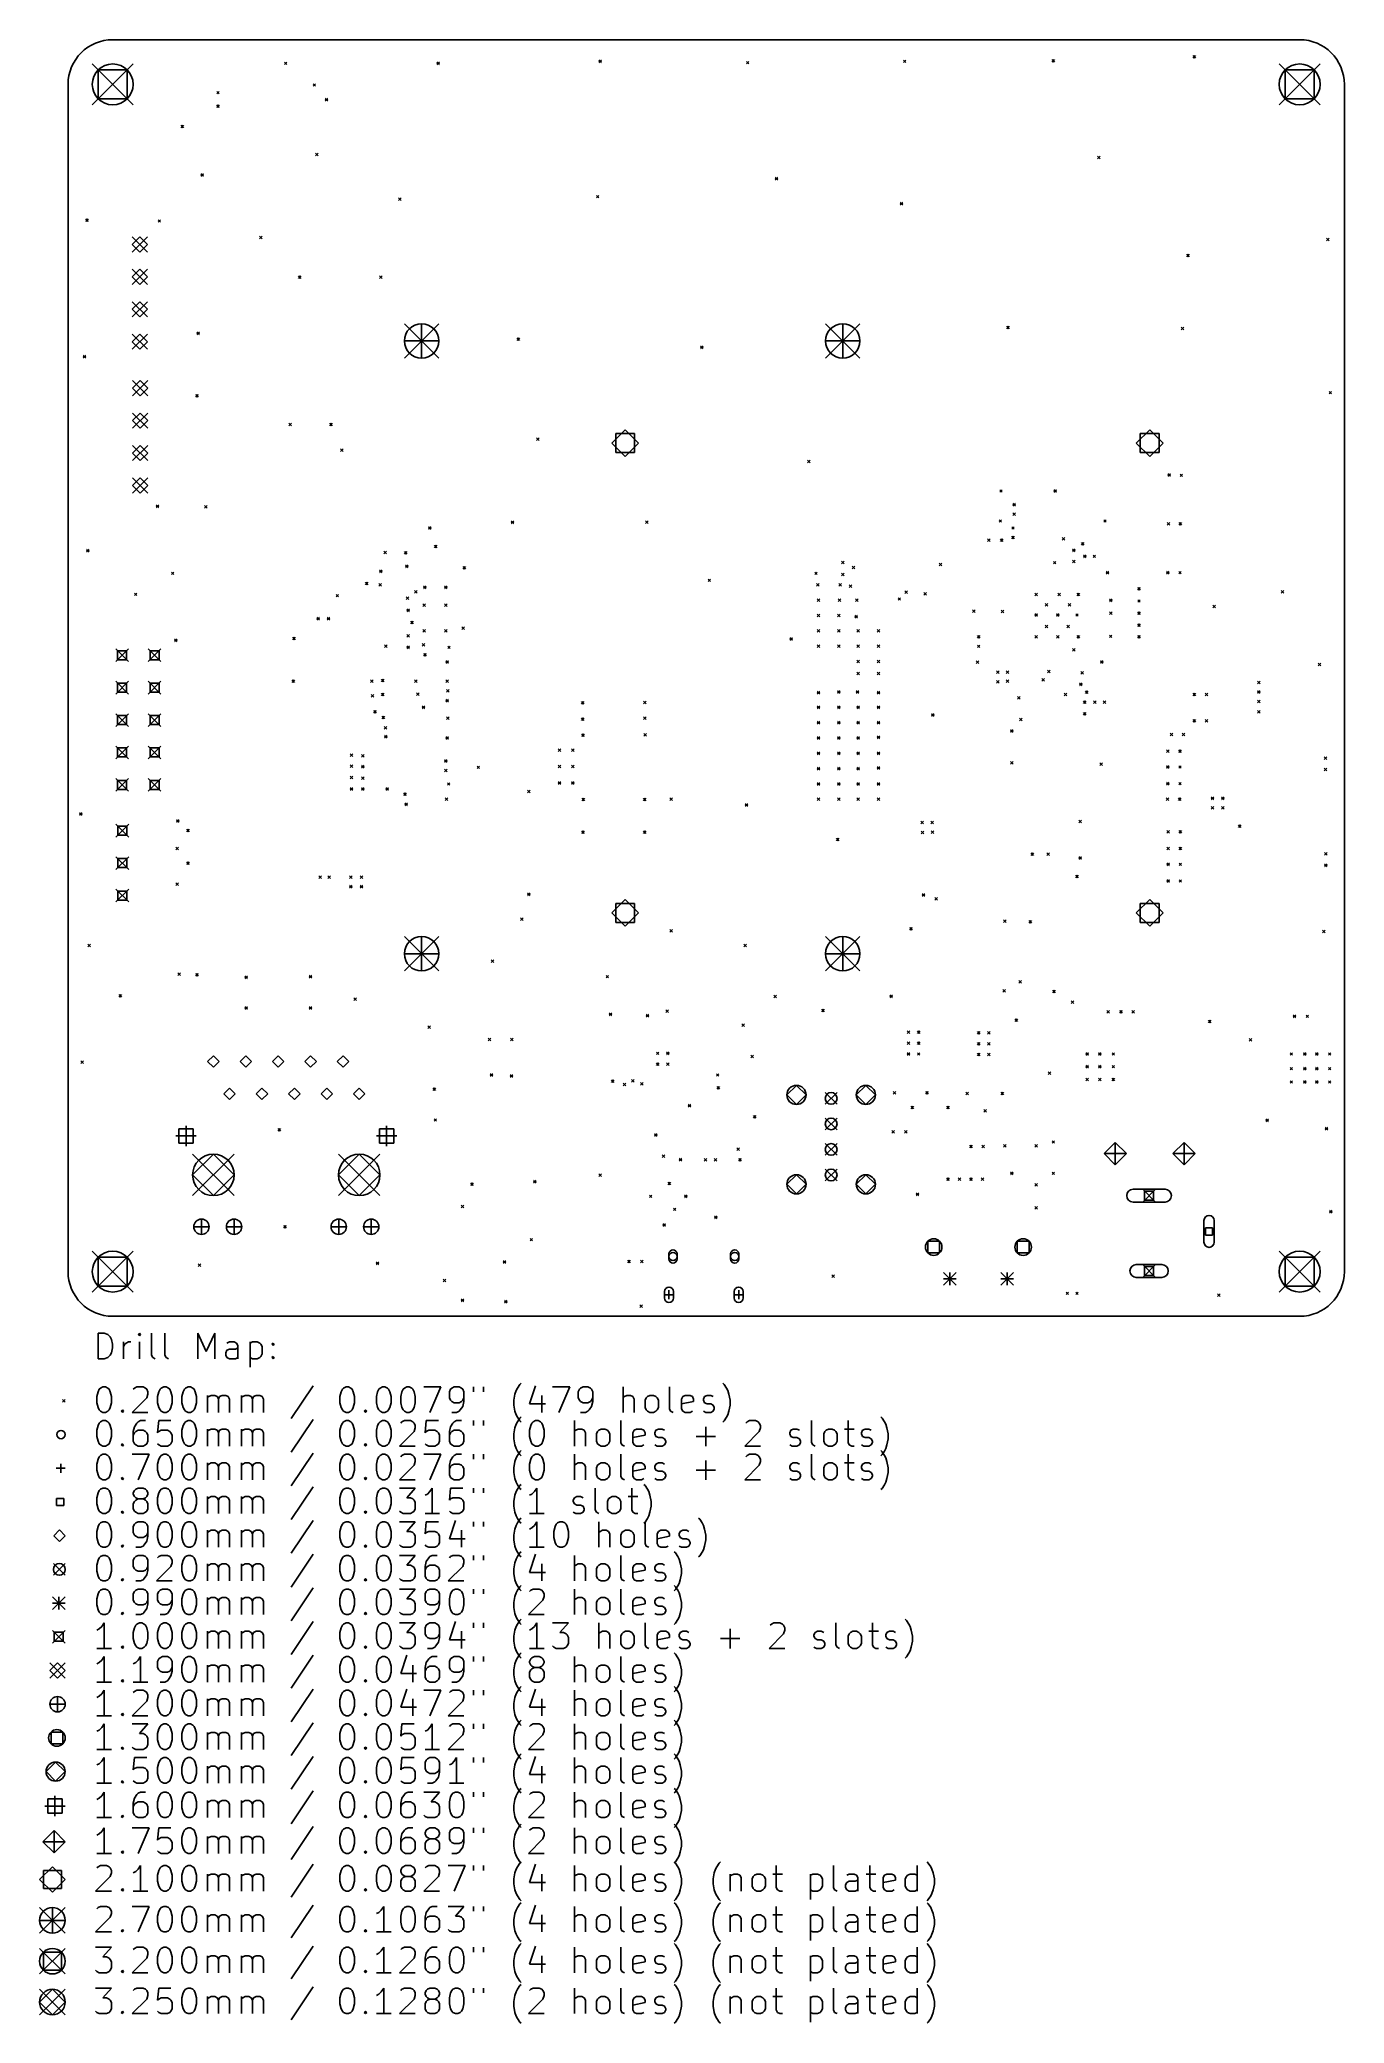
# Model space of a CAD drawing. Extents: x 68 to 170, y -265 to -110.
import ezdxf

# ---------------------------------------------------------------- set-up
doc = ezdxf.new("R2010")
doc.units = 0
doc.layers.add('BLACK', color=7, linetype='CONTINUOUS')

msp = doc.modelspace()

# ---------------------------------------------------------------- linework, layer by layer
at = {"layer": 'BLACK', "linetype": 'CONTINUOUS'}
for p, q in [((73.5, -110), (166.5, -110)), ((86.95, -111.75), (87.15, -111.95)), ((87.15, -111.75), (86.95, -111.95)), ((98.9, -111.75), (99.1, -111.95)), ((99.1, -111.75), (98.9, -111.95)), ((111.6, -111.6), (111.8, -111.8)), ((111.8, -111.6), (111.6, -111.8)), ((123.15, -111.7), (123.35, -111.9)), ((123.35, -111.7), (123.15, -111.9)), ((135.45, -111.6), (135.65, -111.8)), ((135.65, -111.6), (135.45, -111.8)), ((147.1, -111.55), (147.3, -111.75)), ((147.3, -111.55), (147.1, -111.75)), ((158.15, -111.25), (158.35, -111.45)), ((158.35, -111.25), (158.15, -111.45)), ((71.9, -111.9), (75.1, -115.1)), ((75.1, -111.9), (71.9, -115.1)), ((74.6314, -112.369), (72.3686, -112.369)), ((72.3686, -112.369), (72.3686, -114.631)), ((74.6314, -114.631), (74.6314, -112.369)), ((164.9, -111.9), (168.1, -115.1)), ((168.1, -111.9), (164.9, -115.1)), ((167.631, -112.369), (165.369, -112.369)), ((165.369, -112.369), (165.369, -114.631)), ((167.631, -114.631), (167.631, -112.369)), ((70, -206.5), (70, -113.5)), ((72.3686, -114.631), (74.6314, -114.631)), ((81.65, -114.05), (81.85, -114.25)), ((81.85, -114.05), (81.65, -114.25)), ((89.2, -113.45), (89.4, -113.65)), ((89.4, -113.45), (89.2, -113.65)), ((90.15, -114.6), (90.35, -114.8)), ((90.35, -114.6), (90.15, -114.8)), ((165.369, -114.631), (167.631, -114.631)), ((170, -113.5), (170, -206.5)), ((81.65, -115.1), (81.85, -115.3)), ((81.85, -115.1), (81.65, -115.3)), ((78.85, -116.7), (79.05, -116.9)), ((79.05, -116.7), (78.85, -116.9)), ((89.4, -118.9), (89.6, -119.1)), ((89.6, -118.9), (89.4, -119.1)), ((150.67, -119.13), (150.87, -119.33)), ((150.87, -119.13), (150.67, -119.33)), ((80.4, -120.5), (80.6, -120.7)), ((80.6, -120.5), (80.4, -120.7)), ((125.413, -120.788), (125.613, -120.988)), ((125.613, -120.788), (125.413, -120.988)), ((95.9, -122.4), (96.1, -122.6)), ((96.1, -122.4), (95.9, -122.6)), ((111.4, -122.2), (111.6, -122.4)), ((111.6, -122.2), (111.4, -122.4)), ((135.2, -122.75), (135.4, -122.95)), ((135.4, -122.75), (135.2, -122.95)), ((71.38, -124.03), (71.58, -124.23)), ((71.58, -124.03), (71.38, -124.23)), ((77.05, -124.1), (77.25, -124.3)), ((77.25, -124.1), (77.05, -124.3)), ((75.035, -125.445), (76.225, -126.635)), ((76.225, -125.445), (75.035, -126.635)), ((75.63, -125.445), (75.035, -126.04)), ((76.225, -126.04), (75.63, -125.445)), ((85, -125.4), (85.2, -125.6)), ((85.2, -125.4), (85, -125.6)), ((168.6, -125.55), (168.8, -125.75)), ((168.8, -125.55), (168.6, -125.75)), ((75.035, -126.04), (75.63, -126.635)), ((75.63, -126.635), (76.225, -126.04)), ((157.652, -126.81), (157.852, -127.01)), ((157.852, -126.81), (157.652, -127.01)), ((75.035, -127.985), (76.225, -129.175)), ((76.225, -127.985), (75.035, -129.175)), ((75.63, -127.985), (75.035, -128.58)), ((75.035, -128.58), (75.63, -129.175)), ((76.225, -128.58), (75.63, -127.985)), ((75.63, -129.175), (76.225, -128.58)), ((88.05, -128.5), (88.25, -128.7)), ((88.25, -128.5), (88.05, -128.7)), ((94.4, -128.5), (94.6, -128.7)), ((94.6, -128.5), (94.4, -128.7)), ((75.035, -130.525), (76.225, -131.715)), ((76.225, -130.525), (75.035, -131.715)), ((75.63, -130.525), (75.035, -131.12)), ((75.035, -131.12), (75.63, -131.715)), ((76.225, -131.12), (75.63, -130.525)), ((75.63, -131.715), (76.225, -131.12)), ((75.035, -133.065), (76.225, -134.255)), ((76.225, -133.065), (75.035, -134.255)), ((75.63, -133.065), (75.035, -133.66)), ((76.225, -133.66), (75.63, -133.065)), ((80.1, -132.9), (80.3, -133.1)), ((80.3, -132.9), (80.1, -133.1)), ((96.35, -132.25), (99.05, -134.95)), ((99.05, -132.25), (96.35, -134.95)), ((96.35, -133.6), (99.05, -133.6)), ((97.7, -132.25), (97.7, -134.95)), ((105.181, -133.352), (105.381, -133.552)), ((105.381, -133.352), (105.181, -133.552)), ((129.35, -132.25), (132.05, -134.95)), ((132.05, -132.25), (129.35, -134.95)), ((129.35, -133.6), (132.05, -133.6)), ((130.7, -132.25), (130.7, -134.95)), ((143.55, -132.45), (143.75, -132.65)), ((143.75, -132.45), (143.55, -132.65)), ((157.226, -132.531), (157.427, -132.731)), ((157.427, -132.531), (157.226, -132.731)), ((71.18, -134.73), (71.38, -134.93)), ((71.38, -134.73), (71.18, -134.93)), ((75.035, -133.66), (75.63, -134.255)), ((75.63, -134.255), (76.225, -133.66)), ((119.55, -134), (119.75, -134.2)), ((119.75, -134), (119.55, -134.2)), ((75.055, -136.705), (76.245, -137.895)), ((76.245, -136.705), (75.055, -137.895)), ((75.65, -136.705), (75.055, -137.3)), ((76.245, -137.3), (75.65, -136.705)), ((75.055, -137.3), (75.65, -137.895)), ((75.65, -137.895), (76.245, -137.3)), ((80, -137.8), (80.2, -138)), ((80.2, -137.8), (80, -138)), ((168.8, -137.55), (169, -137.75)), ((169, -137.55), (168.8, -137.75)), ((75.055, -139.245), (76.245, -140.435)), ((76.245, -139.245), (75.055, -140.435)), ((75.65, -139.245), (75.055, -139.84)), ((75.055, -139.84), (75.65, -140.435)), ((76.245, -139.84), (75.65, -139.245)), ((75.65, -140.435), (76.245, -139.84)), ((87.3, -140.05), (87.5, -140.25)), ((87.5, -140.05), (87.3, -140.25)), ((90.5, -140.05), (90.7, -140.25)), ((90.7, -140.05), (90.5, -140.25)), ((106.7, -141.2), (106.9, -141.4)), ((106.9, -141.2), (106.7, -141.4)), ((113.65, -140.55), (112.6, -141.6)), ((114.392, -140.858), (112.908, -140.858)), ((112.908, -140.858), (112.908, -142.342)), ((114.7, -141.6), (113.65, -140.55)), ((114.392, -142.342), (114.392, -140.858)), ((154.75, -140.55), (153.7, -141.6)), ((155.492, -140.858), (154.008, -140.858)), ((154.008, -140.858), (154.008, -142.342)), ((155.8, -141.6), (154.75, -140.55)), ((155.492, -142.342), (155.492, -140.858)), ((75.055, -141.785), (76.245, -142.975)), ((76.245, -141.785), (75.055, -142.975)), ((75.65, -141.785), (75.055, -142.38)), ((75.055, -142.38), (75.65, -142.975)), ((76.245, -142.38), (75.65, -141.785)), ((75.65, -142.975), (76.245, -142.38)), ((91.35, -142.05), (91.55, -142.25)), ((91.55, -142.05), (91.35, -142.25)), ((112.6, -141.6), (113.65, -142.65)), ((112.908, -142.342), (114.392, -142.342)), ((113.65, -142.65), (114.7, -141.6)), ((127.95, -142.95), (128.15, -143.15)), ((128.15, -142.95), (127.95, -143.15)), ((153.7, -141.6), (154.75, -142.65)), ((154.008, -142.342), (155.492, -142.342)), ((154.75, -142.65), (155.8, -141.6)), ((75.055, -144.325), (76.245, -145.515)), ((76.245, -144.325), (75.055, -145.515)), ((75.65, -144.325), (75.055, -144.92)), ((76.245, -144.92), (75.65, -144.325)), ((156.175, -144), (156.375, -144.2)), ((156.375, -144), (156.175, -144.2)), ((157.125, -144.025), (157.325, -144.225)), ((157.325, -144.025), (157.125, -144.225)), ((75.055, -144.92), (75.65, -145.515)), ((75.65, -145.515), (76.245, -144.92)), ((143, -145.25), (143.2, -145.45)), ((143.2, -145.25), (143, -145.45)), ((147.25, -145.25), (147.45, -145.45)), ((147.45, -145.25), (147.25, -145.45)), ((76.9, -146.45), (77.1, -146.65)), ((77.1, -146.45), (76.9, -146.65)), ((80.7, -146.5), (80.9, -146.7)), ((80.9, -146.5), (80.7, -146.7)), ((142.95, -147.6), (143.15, -147.8)), ((143.15, -147.6), (142.95, -147.8)), ((144.029, -146.326), (144.229, -146.526)), ((144.229, -146.326), (144.029, -146.526)), ((144.029, -147.076), (144.229, -147.276)), ((144.229, -147.076), (144.029, -147.276)), ((151.15, -147.6), (151.35, -147.8)), ((151.35, -147.6), (151.15, -147.8)), ((98.25, -148.15), (98.45, -148.35)), ((98.45, -148.15), (98.25, -148.35)), ((104.722, -147.711), (104.922, -147.911)), ((104.922, -147.711), (104.722, -147.911)), ((115.25, -147.7), (115.45, -147.9)), ((115.45, -147.7), (115.25, -147.9)), ((142.05, -149.1), (142.25, -149.3)), ((142.25, -149.1), (142.05, -149.3)), ((143.05, -149.1), (143.25, -149.3)), ((143.25, -149.1), (143.05, -149.3)), ((143.937, -148.147), (144.137, -148.347)), ((144.137, -148.147), (143.937, -148.347)), ((143.937, -148.897), (144.137, -149.097)), ((144.137, -148.897), (143.937, -149.097)), ((147.9, -149), (148.1, -149.2)), ((148.1, -149), (147.9, -149.2)), ((156.125, -147.825), (156.325, -148.025)), ((156.325, -147.825), (156.125, -148.025)), ((157.05, -147.825), (157.25, -148.025)), ((157.25, -147.825), (157.05, -148.025)), ((71.45, -149.93), (71.65, -150.13)), ((71.65, -149.93), (71.45, -150.13)), ((94.75, -150.078), (94.95, -150.278)), ((94.95, -150.078), (94.75, -150.278)), ((96.35, -150.1), (96.55, -150.3)), ((96.55, -150.1), (96.35, -150.3)), ((98.7, -149.6), (98.9, -149.8)), ((98.9, -149.6), (98.7, -149.8)), ((148.7, -149.9), (148.9, -150.1)), ((148.9, -149.9), (148.7, -150.1)), ((149.4, -149.4), (149.6, -149.6)), ((149.6, -149.4), (149.4, -149.6)), ((149.562, -150.368), (149.762, -150.567)), ((149.762, -150.368), (149.562, -150.567)), ((150.312, -150.368), (150.512, -150.567)), ((150.512, -150.368), (150.312, -150.567)), ((78.1, -151.7), (78.3, -151.9)), ((78.3, -151.7), (78.1, -151.9)), ((94.4, -151.55), (94.6, -151.75)), ((94.6, -151.55), (94.4, -151.75)), ((96.45, -151.15), (96.65, -151.35)), ((96.65, -151.15), (96.45, -151.35)), ((100.95, -151.276), (101.15, -151.476)), ((101.15, -151.276), (100.95, -151.476)), ((120.15, -152.25), (120.35, -152.45)), ((120.35, -152.25), (120.15, -152.45)), ((128.5, -151.7), (128.7, -151.9)), ((128.7, -151.7), (128.5, -151.9)), ((130.6, -150.85), (130.8, -151.05)), ((130.8, -150.85), (130.6, -151.05)), ((130.6, -151.8), (130.8, -152)), ((130.8, -151.8), (130.6, -152)), ((131.45, -151.25), (131.65, -151.45)), ((131.65, -151.25), (131.45, -151.45)), ((138.262, -151.012), (138.463, -151.213)), ((138.463, -151.012), (138.262, -151.213)), ((147.207, -150.868), (147.407, -151.067)), ((147.407, -150.868), (147.207, -151.067)), ((148.707, -150.767), (148.907, -150.968)), ((148.907, -150.767), (148.707, -150.968)), ((151.35, -151.65), (151.55, -151.85)), ((151.55, -151.65), (151.35, -151.85)), ((156.075, -151.65), (156.275, -151.85)), ((156.275, -151.65), (156.075, -151.85)), ((157.025, -151.65), (157.225, -151.85)), ((157.225, -151.65), (157.025, -151.85)), ((75.2, -153.35), (75.4, -153.55)), ((75.4, -153.35), (75.2, -153.55)), ((91, -153.45), (91.2, -153.65)), ((91.2, -153.45), (91, -153.65)), ((93.3, -152.5), (93.5, -152.7)), ((93.5, -152.5), (93.3, -152.7)), ((94.35, -152.6), (94.55, -152.8)), ((94.55, -152.6), (94.35, -152.8)), ((96.5, -153.65), (96.7, -153.85)), ((96.7, -153.65), (96.5, -153.85)), ((97.15, -153.15), (97.35, -153.35)), ((97.35, -153.15), (97.15, -153.35)), ((97.85, -152.8), (98.05, -153)), ((98.05, -152.8), (97.85, -153)), ((99.5, -152.8), (99.7, -153)), ((99.7, -152.8), (99.5, -153)), ((128.65, -152.6), (128.85, -152.8)), ((128.85, -152.6), (128.65, -152.8)), ((128.7, -153.8), (128.9, -154)), ((128.9, -153.8), (128.7, -154)), ((130.35, -153.8), (130.55, -154)), ((130.55, -153.8), (130.35, -154)), ((130.4, -152.6), (130.6, -152.8)), ((130.6, -152.6), (130.4, -152.8)), ((131.2, -152.7), (131.4, -152.9)), ((131.4, -152.7), (131.2, -152.9)), ((131.7, -153.8), (131.9, -154)), ((131.9, -153.8), (131.7, -154)), ((135.035, -153.715), (135.235, -153.915)), ((135.235, -153.715), (135.035, -153.915)), ((135.565, -153.185), (135.765, -153.385)), ((135.765, -153.185), (135.565, -153.385)), ((137.05, -153.3), (137.25, -153.5)), ((137.25, -153.3), (137.05, -153.5)), ((145.757, -153.368), (145.957, -153.567)), ((145.957, -153.368), (145.757, -153.567)), ((147.558, -153.368), (147.757, -153.567)), ((147.757, -153.368), (147.558, -153.567)), ((149.058, -153.368), (149.257, -153.567)), ((149.257, -153.368), (149.058, -153.567)), ((151.607, -153.817), (151.808, -154.017)), ((151.808, -153.817), (151.607, -154.017)), ((153.808, -152.917), (154.007, -153.118)), ((154.007, -152.917), (153.808, -153.118)), ((165.05, -153.15), (165.25, -153.35)), ((165.25, -153.15), (165.05, -153.35)), ((89.5, -155.25), (89.7, -155.45)), ((89.7, -155.25), (89.5, -155.45)), ((90.3, -155.25), (90.5, -155.45)), ((90.5, -155.25), (90.3, -155.45)), ((96.55, -154.6), (96.75, -154.8)), ((96.75, -154.6), (96.55, -154.8)), ((97.8, -154.2), (98, -154.4)), ((98, -154.2), (97.8, -154.4)), ((99.5, -154.2), (99.7, -154.4)), ((99.7, -154.2), (99.5, -154.4)), ((128.7, -155), (128.9, -155.2)), ((128.9, -155), (128.7, -155.2)), ((130.3, -155), (130.5, -155.2)), ((130.5, -155), (130.3, -155.2)), ((131.65, -155.1), (131.85, -155.3)), ((131.85, -155.1), (131.65, -155.3)), ((140.862, -154.662), (141.062, -154.862)), ((141.062, -154.662), (140.862, -154.862)), ((143.112, -154.691), (143.312, -154.891)), ((143.312, -154.691), (143.112, -154.891)), ((145.757, -154.968), (145.957, -155.167)), ((145.957, -154.968), (145.757, -155.167)), ((146.558, -154.167), (146.757, -154.368)), ((146.757, -154.167), (146.558, -154.368)), ((147.457, -154.968), (147.657, -155.167)), ((147.657, -154.968), (147.457, -155.167)), ((148.357, -154.167), (148.558, -154.368)), ((148.558, -154.167), (148.357, -154.368)), ((148.957, -154.968), (149.157, -155.167)), ((149.157, -154.968), (148.957, -155.167)), ((151.607, -154.817), (151.808, -155.017)), ((151.808, -154.817), (151.607, -155.017)), ((153.808, -153.868), (154.007, -154.067)), ((154.007, -153.868), (153.808, -154.067)), ((153.808, -154.817), (154.007, -155.017)), ((154.007, -154.817), (153.808, -155.017)), ((159.7, -154.3), (159.9, -154.5)), ((159.9, -154.3), (159.7, -154.5)), ((87.6, -156.8), (87.8, -157)), ((87.8, -156.8), (87.6, -157)), ((96.55, -156.6), (96.75, -156.8)), ((96.75, -156.6), (96.55, -156.8)), ((96.85, -155.55), (97.05, -155.75)), ((97.05, -155.55), (96.85, -155.75)), ((97.8, -156.2), (98, -156.4)), ((98, -156.2), (97.8, -156.4)), ((99.5, -156.2), (99.7, -156.4)), ((99.7, -156.2), (99.5, -156.4)), ((100.85, -156), (101.05, -156.2)), ((101.05, -156), (100.85, -156.2)), ((126.55, -156.85), (126.75, -157.05)), ((126.75, -156.85), (126.55, -157.05)), ((128.7, -156.2), (128.9, -156.4)), ((128.9, -156.2), (128.7, -156.4)), ((130.3, -156.2), (130.5, -156.4)), ((130.5, -156.2), (130.3, -156.4)), ((131.8, -156.2), (132, -156.4)), ((132, -156.2), (131.8, -156.4)), ((133.4, -156.2), (133.6, -156.4)), ((133.6, -156.2), (133.4, -156.4)), ((141.249, -156.673), (141.449, -156.873)), ((141.449, -156.673), (141.249, -156.873)), ((145.757, -156.667), (145.957, -156.868)), ((145.957, -156.667), (145.757, -156.868)), ((146.558, -155.868), (146.757, -156.067)), ((146.757, -155.868), (146.558, -156.067)), ((147.457, -156.667), (147.657, -156.868)), ((147.657, -156.667), (147.457, -156.868)), ((148.257, -155.868), (148.457, -156.067)), ((148.457, -155.868), (148.257, -156.067)), ((149.058, -156.667), (149.257, -156.868)), ((149.257, -156.667), (149.058, -156.868)), ((151.592, -156.635), (151.792, -156.835)), ((151.792, -156.635), (151.592, -156.835)), ((153.808, -155.767), (154.007, -155.968)), ((154.007, -155.767), (153.808, -155.968)), ((153.808, -156.667), (154.007, -156.868)), ((154.007, -156.667), (153.808, -156.868)), ((73.735, -157.715), (74.735, -158.715)), ((74.735, -157.715), (73.735, -158.715)), ((74.5886, -157.861), (73.8814, -157.861)), ((73.8814, -157.861), (73.8814, -158.569)), ((74.5886, -158.569), (74.5886, -157.861)), ((76.275, -157.715), (77.275, -158.715)), ((77.275, -157.715), (76.275, -158.715)), ((77.1286, -157.861), (76.4214, -157.861)), ((76.4214, -157.861), (76.4214, -158.569)), ((77.1286, -158.569), (77.1286, -157.861)), ((78.35, -156.95), (78.55, -157.15)), ((78.55, -156.95), (78.35, -157.15)), ((94.8, -157.4), (95, -157.6)), ((95, -157.4), (94.8, -157.6)), ((96.55, -157.5), (96.75, -157.7)), ((96.75, -157.5), (96.55, -157.7)), ((97.75, -157.3), (97.95, -157.5)), ((97.95, -157.3), (97.75, -157.5)), ((97.8664, -158.093), (98.0664, -158.293)), ((98.0664, -158.093), (97.8664, -158.293)), ((99.75, -157.5), (99.95, -157.7)), ((99.95, -157.5), (99.75, -157.7)), ((128.7, -157.4), (128.9, -157.6)), ((128.9, -157.4), (128.7, -157.6)), ((130.3, -157.4), (130.5, -157.6)), ((130.5, -157.4), (130.3, -157.6)), ((131.8, -157.4), (132, -157.6)), ((132, -157.4), (131.8, -157.6)), ((133.4, -157.4), (133.6, -157.6)), ((133.6, -157.4), (133.4, -157.6)), ((141.249, -157.423), (141.449, -157.623)), ((141.449, -157.423), (141.249, -157.623)), ((148.7, -157.7), (148.9, -157.9)), ((148.9, -157.7), (148.7, -157.9)), ((73.8814, -158.569), (74.5886, -158.569)), ((76.4214, -158.569), (77.1286, -158.569)), ((99.6, -158.65), (99.8, -158.85)), ((99.8, -158.65), (99.6, -158.85)), ((131.8, -158.6), (132, -158.8)), ((132, -158.6), (131.8, -158.8)), ((131.8, -159.548), (132, -159.748)), ((132, -159.548), (131.8, -159.748)), ((133.4, -158.6), (133.6, -158.8)), ((133.6, -158.6), (133.4, -158.8)), ((133.4, -159.548), (133.6, -159.748)), ((133.6, -159.548), (133.4, -159.748)), ((141.157, -158.667), (141.357, -158.868)), ((141.357, -158.667), (141.157, -158.868)), ((142.75, -159.45), (142.95, -159.65)), ((142.95, -159.45), (142.75, -159.65)), ((143.5, -159.45), (143.7, -159.65)), ((143.7, -159.45), (143.5, -159.65)), ((146.75, -159.4), (146.95, -159.6)), ((146.95, -159.4), (146.75, -159.6)), ((149.35, -159.5), (149.55, -159.7)), ((149.55, -159.5), (149.35, -159.7)), ((150.9, -158.65), (151.1, -158.85)), ((151.1, -158.65), (150.9, -158.85)), ((167.95, -158.85), (168.15, -159.05)), ((168.15, -158.85), (167.95, -159.05)), ((73.735, -160.255), (74.735, -161.255)), ((74.735, -160.255), (73.735, -161.255)), ((74.5886, -160.401), (73.8814, -160.401)), ((73.8814, -160.401), (73.8814, -161.109)), ((73.8814, -161.109), (74.5886, -161.109)), ((74.5886, -161.109), (74.5886, -160.401)), ((76.275, -160.255), (77.275, -161.255)), ((77.275, -160.255), (76.275, -161.255)), ((77.1286, -160.401), (76.4214, -160.401)), ((76.4214, -160.401), (76.4214, -161.109)), ((76.4214, -161.109), (77.1286, -161.109)), ((77.1286, -161.109), (77.1286, -160.401)), ((87.55, -160.15), (87.75, -160.35)), ((87.75, -160.15), (87.55, -160.35)), ((93.6998, -160.15), (93.8998, -160.35)), ((93.8998, -160.15), (93.6998, -160.35)), ((93.75, -161.298), (93.95, -161.498)), ((93.95, -161.298), (93.75, -161.498)), ((94.55, -160.101), (94.75, -160.302)), ((94.75, -160.101), (94.55, -160.302)), ((94.55, -161.201), (94.75, -161.401)), ((94.75, -161.201), (94.55, -161.401)), ((97.15, -160.15), (97.35, -160.35)), ((97.35, -160.15), (97.15, -160.35)), ((97.3, -161.175), (97.5, -161.375)), ((97.5, -161.175), (97.3, -161.375)), ((99.6, -160.15), (99.8, -160.35)), ((99.8, -160.15), (99.6, -160.35)), ((99.65, -160.9), (99.85, -161.1)), ((99.85, -160.9), (99.65, -161.1)), ((128.7, -161.05), (128.9, -161.25)), ((128.9, -161.05), (128.7, -161.25)), ((130.3, -161), (130.5, -161.2)), ((130.5, -161), (130.3, -161.2)), ((131.75, -161), (131.95, -161.2)), ((131.95, -161), (131.75, -161.2)), ((133.4, -161.05), (133.6, -161.25)), ((133.6, -161.05), (133.4, -161.25)), ((142.75, -160.2), (142.95, -160.4)), ((142.95, -160.2), (142.75, -160.4)), ((143.5, -160.15), (143.7, -160.35)), ((143.7, -160.15), (143.5, -160.35)), ((144.4, -161.45), (144.6, -161.65)), ((144.6, -161.45), (144.4, -161.65)), ((146.3, -160.05), (146.5, -160.25)), ((146.5, -160.05), (146.3, -160.25)), ((148.05, -161.2), (148.25, -161.4)), ((148.25, -161.2), (148.05, -161.4)), ((149.25, -160.4), (149.45, -160.6)), ((149.45, -160.4), (149.25, -160.6)), ((149.711, -161.013), (149.911, -161.213)), ((149.911, -161.013), (149.711, -161.213)), ((158.15, -161.2), (158.35, -161.4)), ((158.35, -161.2), (158.15, -161.4)), ((159.1, -161.2), (159.3, -161.4)), ((159.3, -161.2), (159.1, -161.4)), ((163.2, -160.25), (163.4, -160.45)), ((163.4, -160.25), (163.2, -160.45)), ((163.2, -161), (163.4, -161.2)), ((163.4, -161), (163.2, -161.2)), ((73.735, -162.795), (74.735, -163.795)), ((74.735, -162.795), (73.735, -163.795)), ((74.5886, -162.941), (73.8814, -162.941)), ((73.8814, -162.941), (73.8814, -163.649)), ((74.5886, -163.649), (74.5886, -162.941)), ((76.275, -162.795), (77.275, -163.795)), ((77.275, -162.795), (76.275, -163.795)), ((77.1286, -162.941), (76.4214, -162.941)), ((76.4214, -162.941), (76.4214, -163.649)), ((77.1286, -163.649), (77.1286, -162.941)), ((93.95, -162.55), (94.15, -162.75)), ((94.15, -162.55), (93.95, -162.75)), ((94.6, -163), (94.8, -163.2)), ((94.8, -163), (94.6, -163.2)), ((97.75, -162.2), (97.95, -162.4)), ((97.95, -162.2), (97.75, -162.4)), ((99.6, -161.677), (99.8, -161.877)), ((99.8, -161.677), (99.6, -161.877)), ((99.65, -163.05), (99.85, -163.25)), ((99.85, -163.05), (99.65, -163.25)), ((110.225, -161.85), (110.425, -162.05)), ((110.425, -161.85), (110.225, -162.05)), ((110.225, -163.125), (110.425, -163.325)), ((110.425, -163.125), (110.225, -163.325)), ((115.1, -161.825), (115.3, -162.025)), ((115.3, -161.825), (115.1, -162.025)), ((115.1, -163.05), (115.3, -163.25)), ((115.3, -163.05), (115.1, -163.25)), ((128.7, -162.2), (128.9, -162.4)), ((128.9, -162.2), (128.7, -162.4)), ((130.3, -162.2), (130.5, -162.4)), ((130.5, -162.2), (130.3, -162.4)), ((131.8, -162.2), (132, -162.4)), ((132, -162.2), (131.8, -162.4)), ((133.4, -162.2), (133.6, -162.4)), ((133.6, -162.2), (133.4, -162.4)), ((137.65, -162.8), (137.85, -163)), ((137.85, -162.8), (137.65, -163)), ((144.55, -163.15), (144.75, -163.35)), ((144.75, -163.15), (144.55, -163.35)), ((149.55, -161.8), (149.75, -162)), ((149.75, -161.8), (149.55, -162)), ((149.55, -162.7), (149.75, -162.9)), ((149.75, -162.7), (149.55, -162.9)), ((150.35, -161.8), (150.55, -162)), ((150.55, -161.8), (150.35, -162)), ((151.1, -161.8), (151.3, -162)), ((151.3, -161.8), (151.1, -162)), ((163.2, -161.75), (163.4, -161.95)), ((163.4, -161.75), (163.2, -161.95)), ((163.2, -162.55), (163.4, -162.75)), ((163.4, -162.55), (163.2, -162.75)), ((73.8814, -163.649), (74.5886, -163.649)), ((76.4214, -163.649), (77.1286, -163.649)), ((94.7765, -163.8), (94.9765, -164)), ((94.9765, -163.8), (94.7765, -164)), ((94.8, -164.5), (95, -164.7)), ((95, -164.5), (94.8, -164.7)), ((99.6, -164.6), (99.8, -164.8)), ((99.8, -164.6), (99.6, -164.8)), ((110.25, -164.375), (110.45, -164.575)), ((110.45, -164.375), (110.25, -164.575)), ((115.125, -164.35), (115.325, -164.55)), ((115.325, -164.35), (115.125, -164.55)), ((128.7, -163.4), (128.9, -163.6)), ((128.9, -163.4), (128.7, -163.6)), ((128.7, -164.6), (128.9, -164.8)), ((128.9, -164.6), (128.7, -164.8)), ((130.3, -163.4), (130.5, -163.6)), ((130.5, -163.4), (130.3, -163.6)), ((130.3, -164.6), (130.5, -164.8)), ((130.5, -164.6), (130.3, -164.8)), ((131.8, -163.4), (132, -163.6)), ((132, -163.4), (131.8, -163.6)), ((131.8, -164.6), (132, -164.8)), ((132, -164.6), (131.8, -164.8)), ((133.4, -163.4), (133.6, -163.6)), ((133.6, -163.4), (133.4, -163.6)), ((133.4, -164.55), (133.6, -164.75)), ((133.6, -164.55), (133.4, -164.75)), ((143.85, -164.05), (144.05, -164.25)), ((144.05, -164.05), (143.85, -164.25)), ((156.35, -164.325), (156.55, -164.525)), ((156.55, -164.325), (156.35, -164.525)), ((157.3, -164.325), (157.5, -164.525)), ((157.5, -164.325), (157.3, -164.525)), ((158.15, -163.25), (158.35, -163.45)), ((158.35, -163.25), (158.15, -163.45)), ((159.1, -163.25), (159.3, -163.45)), ((159.3, -163.25), (159.1, -163.45)), ((73.735, -165.335), (74.735, -166.335)), ((74.735, -165.335), (73.735, -166.335)), ((74.5886, -165.481), (73.8814, -165.481)), ((73.8814, -165.481), (73.8814, -166.189)), ((73.8814, -166.189), (74.5886, -166.189)), ((74.5886, -166.189), (74.5886, -165.481)), ((76.275, -165.335), (77.275, -166.335)), ((77.275, -165.335), (76.275, -166.335)), ((77.1286, -165.481), (76.4214, -165.481)), ((76.4214, -165.481), (76.4214, -166.189)), ((76.4214, -166.189), (77.1286, -166.189)), ((77.1286, -166.189), (77.1286, -165.481)), ((92.1, -165.95), (92.3, -166.15)), ((92.3, -165.95), (92.1, -166.15)), ((93, -166), (93.2, -166.2)), ((93.2, -166), (93, -166.2)), ((108.4, -165.55), (108.6, -165.75)), ((108.6, -165.55), (108.4, -165.75)), ((109.45, -165.55), (109.65, -165.75)), ((109.65, -165.55), (109.45, -165.75)), ((128.7, -165.8), (128.9, -166)), ((128.9, -165.8), (128.7, -166)), ((130.3, -165.8), (130.5, -166)), ((130.5, -165.8), (130.3, -166)), ((131.8, -165.8), (132, -166)), ((132, -165.8), (131.8, -166)), ((133.4, -165.8), (133.6, -166)), ((133.6, -165.8), (133.4, -166)), ((156.075, -165.625), (156.275, -165.825)), ((156.275, -165.625), (156.075, -165.825)), ((157.025, -165.625), (157.225, -165.825)), ((157.225, -165.625), (157.025, -165.825)), ((168.425, -166.175), (168.625, -166.375)), ((168.625, -166.175), (168.425, -166.375)), ((92.1, -166.8), (92.3, -167)), ((92.3, -166.8), (92.1, -167)), ((92.1, -167.7), (92.3, -167.9)), ((92.3, -167.7), (92.1, -167.9)), ((93, -166.85), (93.2, -167.05)), ((93.2, -166.85), (93, -167.05)), ((93, -167.75), (93.2, -167.95)), ((93.2, -167.75), (93, -167.95)), ((99.5, -166.4), (99.7, -166.6)), ((99.7, -166.4), (99.5, -166.6)), ((99.5, -167.15), (99.7, -167.35)), ((99.7, -167.15), (99.5, -167.35)), ((102.05, -166.9), (102.25, -167.1)), ((102.25, -166.9), (102.05, -167.1)), ((108.4, -166.825), (108.6, -167.025)), ((108.6, -166.825), (108.4, -167.025)), ((109.45, -166.825), (109.65, -167.025)), ((109.65, -166.825), (109.45, -167.025)), ((128.7, -167), (128.9, -167.2)), ((128.9, -167), (128.7, -167.2)), ((130.3, -167), (130.5, -167.2)), ((130.5, -167), (130.3, -167.2)), ((131.8, -167), (132, -167.2)), ((132, -167), (131.8, -167.2)), ((133.4, -166.95), (133.6, -167.15)), ((133.6, -166.95), (133.4, -167.15)), ((143.85, -166.55), (144.05, -166.75)), ((144.05, -166.55), (143.85, -166.75)), ((150.85, -166.65), (151.05, -166.85)), ((151.05, -166.65), (150.85, -166.85)), ((156.075, -166.875), (156.275, -167.075)), ((156.275, -166.875), (156.075, -167.075)), ((157.025, -166.875), (157.225, -167.075)), ((157.225, -166.875), (157.025, -167.075)), ((168.425, -167.075), (168.625, -167.275)), ((168.625, -167.075), (168.425, -167.275)), ((73.735, -167.875), (74.735, -168.875)), ((74.735, -167.875), (73.735, -168.875)), ((74.5886, -168.021), (73.8814, -168.021)), ((73.8814, -168.021), (73.8814, -168.729)), ((73.8814, -168.729), (74.5886, -168.729)), ((74.5886, -168.729), (74.5886, -168.021)), ((76.275, -167.875), (77.275, -168.875)), ((77.275, -167.875), (76.275, -168.875)), ((77.1286, -168.021), (76.4214, -168.021)), ((76.4214, -168.021), (76.4214, -168.729)), ((76.4214, -168.729), (77.1286, -168.729)), ((77.1286, -168.729), (77.1286, -168.021)), ((92.1, -168.6), (92.3, -168.8)), ((92.3, -168.6), (92.1, -168.8)), ((93, -168.6), (93.2, -168.8)), ((93.2, -168.6), (93, -168.8)), ((94.9, -168.6), (95.1, -168.8)), ((95.1, -168.6), (94.9, -168.8)), ((96.3, -169), (96.5, -169.2)), ((96.5, -169), (96.3, -169.2)), ((99.7178, -168.207), (99.9178, -168.407)), ((99.9178, -168.207), (99.7178, -168.407)), ((106, -168.8), (106.2, -169)), ((106.2, -168.8), (106, -169)), ((108.4, -168.125), (108.6, -168.325)), ((108.6, -168.125), (108.4, -168.325)), ((109.45, -168.125), (109.65, -168.325)), ((109.65, -168.125), (109.45, -168.325)), ((128.7, -168.2), (128.9, -168.4)), ((128.9, -168.2), (128.7, -168.4)), ((130.3, -168.2), (130.5, -168.4)), ((130.5, -168.2), (130.3, -168.4)), ((131.8, -168.2), (132, -168.4)), ((132, -168.2), (131.8, -168.4)), ((133.4, -168.2), (133.6, -168.4)), ((133.6, -168.2), (133.4, -168.4)), ((156.075, -168.175), (156.275, -168.375)), ((156.275, -168.175), (156.075, -168.375)), ((157.025, -168.175), (157.225, -168.375)), ((157.225, -168.175), (157.025, -168.375)), ((159.575, -169.325), (159.775, -169.525)), ((159.775, -169.325), (159.575, -169.525)), ((160.375, -169.325), (160.575, -169.525)), ((160.575, -169.325), (160.375, -169.525)), ((70.9, -170.55), (71.1, -170.75)), ((71.1, -170.55), (70.9, -170.75)), ((96.3985, -169.8), (96.5985, -170)), ((96.5985, -169.8), (96.3985, -170)), ((99.55, -169.4), (99.75, -169.6)), ((99.75, -169.4), (99.55, -169.6)), ((110.275, -169.425), (110.475, -169.625)), ((110.475, -169.425), (110.275, -169.625)), ((115.075, -169.425), (115.275, -169.625)), ((115.275, -169.425), (115.075, -169.625)), ((117.15, -169.4), (117.35, -169.6)), ((117.35, -169.4), (117.15, -169.6)), ((123.05, -169.85), (123.25, -170.05)), ((123.25, -169.85), (123.05, -170.05)), ((128.7, -169.4), (128.9, -169.6)), ((128.9, -169.4), (128.7, -169.6)), ((130.3, -169.4), (130.5, -169.6)), ((130.5, -169.4), (130.3, -169.6)), ((131.8, -169.4), (132, -169.6)), ((132, -169.4), (131.8, -169.6)), ((133.4, -169.4), (133.6, -169.6)), ((133.6, -169.4), (133.4, -169.6)), ((156.05, -169.4), (156.25, -169.6)), ((156.25, -169.4), (156.05, -169.6)), ((157, -169.4), (157.2, -169.6)), ((157.2, -169.4), (157, -169.6)), ((159.575, -170.075), (159.775, -170.275)), ((159.775, -170.075), (159.575, -170.275)), ((160.375, -170.075), (160.575, -170.275)), ((160.575, -170.075), (160.375, -170.275)), ((73.75, -171.46), (74.75, -172.46)), ((74.75, -171.46), (73.75, -172.46)), ((74.6036, -171.606), (73.8964, -171.606)), ((73.8964, -171.606), (73.8964, -172.314)), ((73.8964, -172.314), (74.6036, -172.314)), ((74.6036, -172.314), (74.6036, -171.606)), ((78.5, -171.1), (78.7, -171.3)), ((78.7, -171.1), (78.5, -171.3)), ((79.3, -171.85), (79.5, -172.05)), ((79.5, -171.85), (79.3, -172.05)), ((110.25, -171.975), (110.45, -172.175)), ((110.45, -171.975), (110.25, -172.175)), ((115.075, -171.975), (115.275, -172.175)), ((115.275, -171.975), (115.075, -172.175)), ((136.825, -171.225), (137.025, -171.425)), ((137.025, -171.225), (136.825, -171.425)), ((136.85, -172), (137.05, -172.2)), ((137.05, -172), (136.85, -172.2)), ((137.609, -171.223), (137.809, -171.423)), ((137.809, -171.223), (137.609, -171.423)), ((137.625, -171.975), (137.825, -172.175)), ((137.825, -171.975), (137.625, -172.175)), ((149.2, -171.15), (149.4, -171.35)), ((149.4, -171.15), (149.2, -171.35)), ((156.1, -171.95), (156.3, -172.15)), ((156.3, -171.95), (156.1, -172.15)), ((157.05, -171.95), (157.25, -172.15)), ((157.25, -171.95), (157.05, -172.15)), ((161.7, -171.5), (161.9, -171.7)), ((161.9, -171.5), (161.7, -171.7)), ((73.75, -174), (74.75, -175)), ((74.75, -174), (73.75, -175)), ((78.45, -173.25), (78.65, -173.45)), ((78.65, -173.25), (78.45, -173.45)), ((130.2, -172.55), (130.4, -172.75)), ((130.4, -172.55), (130.2, -172.75)), ((145.45, -173.7), (145.65, -173.9)), ((145.65, -173.7), (145.45, -173.9)), ((146.7, -173.7), (146.9, -173.9)), ((146.9, -173.7), (146.7, -173.9)), ((149.2, -174), (149.4, -174.2)), ((149.4, -174), (149.2, -174.2)), ((156.1, -173.25), (156.3, -173.45)), ((156.3, -173.25), (156.1, -173.45)), ((157.05, -173.25), (157.25, -173.45)), ((157.25, -173.25), (157.05, -173.45)), ((168.45, -173.675), (168.65, -173.875)), ((168.65, -173.675), (168.45, -173.875)), ((74.6036, -174.146), (73.8964, -174.146)), ((73.8964, -174.146), (73.8964, -174.854)), ((73.8964, -174.854), (74.6036, -174.854)), ((74.6036, -174.854), (74.6036, -174.146)), ((79.3, -174.4), (79.5, -174.6)), ((79.5, -174.4), (79.3, -174.6)), ((89.65, -175.5), (89.85, -175.7)), ((89.85, -175.5), (89.65, -175.7)), ((90.35, -175.5), (90.55, -175.7)), ((90.55, -175.5), (90.35, -175.7)), ((92.05, -175.5), (92.25, -175.7)), ((92.25, -175.5), (92.05, -175.7)), ((92.9, -175.5), (93.1, -175.7)), ((93.1, -175.5), (92.9, -175.7)), ((148.95, -175.45), (149.15, -175.65)), ((149.15, -175.45), (148.95, -175.65)), ((156.1, -174.5), (156.3, -174.7)), ((156.3, -174.5), (156.1, -174.7)), ((157.05, -174.5), (157.25, -174.7)), ((157.25, -174.5), (157.05, -174.7)), ((168.45, -174.575), (168.65, -174.775)), ((168.65, -174.575), (168.45, -174.775)), ((73.75, -176.54), (74.75, -177.54)), ((74.75, -176.54), (73.75, -177.54)), ((74.6036, -176.686), (73.8964, -176.686)), ((73.8964, -176.686), (73.8964, -177.394)), ((74.6036, -177.394), (74.6036, -176.686)), ((78.45, -176.05), (78.65, -176.25)), ((78.65, -176.05), (78.45, -176.25)), ((92.05, -176.25), (92.25, -176.45)), ((92.25, -176.25), (92.05, -176.45)), ((92.9, -176.25), (93.1, -176.45)), ((93.1, -176.25), (92.9, -176.45)), ((106, -176.85), (106.2, -177.05)), ((106.2, -176.85), (106, -177.05)), ((136.925, -176.9), (137.125, -177.1)), ((137.125, -176.9), (136.925, -177.1)), ((156.1, -175.8), (156.3, -176)), ((156.3, -175.8), (156.1, -176)), ((157.05, -175.8), (157.25, -176)), ((157.25, -175.8), (157.05, -176)), ((73.8964, -177.394), (74.6036, -177.394)), ((113.65, -177.35), (112.6, -178.4)), ((112.6, -178.4), (113.65, -179.45)), ((114.392, -177.658), (112.908, -177.658)), ((112.908, -177.658), (112.908, -179.142)), ((114.7, -178.4), (113.65, -177.35)), ((113.65, -179.45), (114.7, -178.4)), ((114.392, -179.142), (114.392, -177.658)), ((137.925, -177.2), (138.125, -177.4)), ((138.125, -177.2), (137.925, -177.4)), ((154.75, -177.35), (153.7, -178.4)), ((153.7, -178.4), (154.75, -179.45)), ((155.492, -177.658), (154.008, -177.658)), ((154.008, -177.658), (154.008, -179.142)), ((155.8, -178.4), (154.75, -177.35)), ((154.75, -179.45), (155.8, -178.4)), ((155.492, -179.142), (155.492, -177.658)), ((105.45, -178.8), (105.65, -179)), ((105.65, -178.8), (105.45, -179)), ((112.908, -179.142), (114.392, -179.142)), ((117.15, -179.7), (117.35, -179.9)), ((117.35, -179.7), (117.15, -179.9)), ((135.95, -179.55), (136.15, -179.75)), ((136.15, -179.55), (135.95, -179.75)), ((143.3, -178.95), (143.5, -179.15)), ((143.5, -178.95), (143.3, -179.15)), ((145.3, -179), (145.5, -179.2)), ((145.5, -179), (145.3, -179.2)), ((154.008, -179.142), (155.492, -179.142)), ((168.3, -179.75), (168.5, -179.95)), ((168.5, -179.75), (168.3, -179.95)), ((71.55, -180.85), (71.75, -181.05)), ((71.75, -180.85), (71.55, -181.05)), ((96.35, -180.25), (99.05, -182.95)), ((99.05, -180.25), (96.35, -182.95)), ((96.35, -181.6), (99.05, -181.6)), ((97.7, -180.25), (97.7, -182.95)), ((122.95, -180.85), (123.15, -181.05)), ((123.15, -180.85), (122.95, -181.05)), ((129.35, -180.25), (132.05, -182.95)), ((132.05, -180.25), (129.35, -182.95)), ((129.35, -181.6), (132.05, -181.6)), ((130.7, -180.25), (130.7, -182.95)), ((78.6, -183.1), (78.8, -183.3)), ((78.8, -183.1), (78.6, -183.3)), ((80, -183.15), (80.2, -183.35)), ((80.2, -183.15), (80, -183.35)), ((83.85, -183.35), (84.05, -183.55)), ((84.05, -183.35), (83.85, -183.55)), ((88.9, -183.3), (89.1, -183.5)), ((89.1, -183.3), (88.9, -183.5)), ((103.15, -182.075), (103.35, -182.275)), ((103.35, -182.075), (103.15, -182.275)), ((112.15, -183.3), (112.35, -183.5)), ((112.35, -183.3), (112.15, -183.5)), ((74, -184.8), (74.2, -185)), ((74.2, -184.8), (74, -185)), ((125.3, -184.851), (125.5, -185.052)), ((125.5, -184.851), (125.3, -185.052)), ((134.398, -184.838), (134.598, -185.038)), ((134.598, -184.838), (134.398, -185.038)), ((143.25, -184.4), (143.45, -184.6)), ((143.45, -184.4), (143.25, -184.6)), ((144.5, -183.7), (144.7, -183.9)), ((144.7, -183.7), (144.5, -183.9)), ((147.15, -184.45), (147.35, -184.65)), ((147.35, -184.45), (147.15, -184.65)), ((83.85, -185.75), (84.05, -185.95)), ((84.05, -185.75), (83.85, -185.95)), ((88.9, -185.75), (89.1, -185.95)), ((89.1, -185.75), (88.9, -185.95)), ((92.4, -185.05), (92.6, -185.25)), ((92.6, -185.05), (92.4, -185.25)), ((112.4, -186.25), (112.6, -186.45)), ((112.6, -186.25), (112.4, -186.45)), ((115.3, -186.35), (115.5, -186.55)), ((115.5, -186.35), (115.3, -186.55)), ((116.85, -186), (117.05, -186.2)), ((117.05, -186), (116.85, -186.2)), ((129.05, -185.95), (129.25, -186.15)), ((129.25, -185.95), (129.05, -186.15)), ((148.6, -185.3), (148.8, -185.5)), ((148.8, -185.3), (148.6, -185.5)), ((151.4, -186.05), (151.6, -186.25)), ((151.6, -186.05), (151.4, -186.25)), ((152.4, -186.05), (152.6, -186.25)), ((152.6, -186.05), (152.4, -186.25)), ((153.35, -186.05), (153.55, -186.25)), ((153.55, -186.05), (153.35, -186.25)), ((166, -186.4), (166.2, -186.6)), ((166.2, -186.4), (166, -186.6)), ((167, -186.4), (167.2, -186.6)), ((167.2, -186.4), (167, -186.6)), ((98.2, -187.25), (98.4, -187.45)), ((98.4, -187.25), (98.2, -187.45)), ((122.8, -187.1), (123, -187.3)), ((123, -187.1), (122.8, -187.3)), ((135.75, -187.65), (135.95, -187.85)), ((135.95, -187.65), (135.75, -187.85)), ((136.55, -187.65), (136.75, -187.85)), ((136.75, -187.65), (136.55, -187.85)), ((141.25, -187.7), (141.45, -187.9)), ((141.45, -187.7), (141.25, -187.9)), ((142.05, -187.7), (142.25, -187.9)), ((142.25, -187.7), (142.05, -187.9)), ((144.2, -186.7), (144.4, -186.9)), ((144.4, -186.7), (144.2, -186.9)), ((159.35, -186.8), (159.55, -187)), ((159.55, -186.8), (159.35, -187)), ((102.925, -188.225), (103.125, -188.425)), ((103.125, -188.225), (102.925, -188.425)), ((104.675, -188.225), (104.875, -188.425)), ((104.875, -188.225), (104.675, -188.425)), ((116.1, -189.3), (116.3, -189.5)), ((116.3, -189.3), (116.1, -189.5)), ((116.9, -189.3), (117.1, -189.5)), ((117.1, -189.3), (116.9, -189.5)), ((123.5, -189.55), (123.7, -189.75)), ((123.7, -189.55), (123.5, -189.75)), ((135.75, -188.5), (135.95, -188.7)), ((135.95, -188.5), (135.75, -188.7)), ((135.75, -189.35), (135.95, -189.55)), ((135.95, -189.35), (135.75, -189.55)), ((136.55, -188.5), (136.75, -188.7)), ((136.75, -188.5), (136.55, -188.7)), ((136.55, -189.35), (136.75, -189.55)), ((136.75, -189.35), (136.55, -189.55)), ((141.25, -188.55), (141.45, -188.75)), ((141.45, -188.55), (141.25, -188.75)), ((141.25, -189.4), (141.45, -189.6)), ((141.45, -189.4), (141.25, -189.6)), ((142.05, -188.55), (142.25, -188.75)), ((142.25, -188.55), (142.05, -188.75)), ((142.05, -189.4), (142.25, -189.6)), ((142.25, -189.4), (142.05, -189.6)), ((149.75, -189.35), (149.95, -189.55)), ((149.95, -189.35), (149.75, -189.55)), ((150.75, -189.35), (150.95, -189.55)), ((150.95, -189.35), (150.75, -189.55)), ((151.8, -189.35), (152, -189.55)), ((152, -189.35), (151.8, -189.55)), ((162.55, -188.25), (162.75, -188.45)), ((162.75, -188.25), (162.55, -188.45)), ((165.75, -189.35), (165.95, -189.55)), ((165.95, -189.35), (165.75, -189.55)), ((166.8, -189.35), (167, -189.55)), ((167, -189.35), (166.8, -189.55)), ((167.75, -189.35), (167.95, -189.55)), ((167.95, -189.35), (167.75, -189.55)), ((168.75, -189.35), (168.95, -189.55)), ((168.95, -189.35), (168.75, -189.55)), ((71, -190), (71.2, -190.2)), ((71.2, -190), (71, -190.2)), ((81.385, -189.585), (80.935, -190.035)), ((80.935, -190.035), (81.385, -190.485)), ((81.835, -190.035), (81.385, -189.585)), ((81.385, -190.485), (81.835, -190.035)), ((83.925, -189.585), (83.475, -190.035)), ((83.475, -190.035), (83.925, -190.485)), ((84.375, -190.035), (83.925, -189.585)), ((83.925, -190.485), (84.375, -190.035)), ((86.465, -189.585), (86.015, -190.035)), ((86.015, -190.035), (86.465, -190.485)), ((86.915, -190.035), (86.465, -189.585)), ((86.465, -190.485), (86.915, -190.035)), ((89.005, -189.585), (88.555, -190.035)), ((88.555, -190.035), (89.005, -190.485)), ((89.455, -190.035), (89.005, -189.585)), ((89.005, -190.485), (89.455, -190.035)), ((91.545, -189.585), (91.095, -190.035)), ((91.095, -190.035), (91.545, -190.485)), ((91.995, -190.035), (91.545, -189.585)), ((91.545, -190.485), (91.995, -190.035)), ((103.075, -191), (103.275, -191.2)), ((103.275, -191), (103.075, -191.2)), ((104.65, -191.075), (104.85, -191.275)), ((104.85, -191.075), (104.65, -191.275)), ((116.1, -190.15), (116.3, -190.35)), ((116.3, -190.15), (116.1, -190.35)), ((116.9, -190.15), (117.1, -190.35)), ((117.1, -190.15), (116.9, -190.35)), ((120.8, -191), (121, -191.2)), ((121, -191), (120.8, -191.2)), ((146.8, -190.85), (147, -191.05)), ((147, -190.85), (146.8, -191.05)), ((149.75, -190.35), (149.95, -190.55)), ((149.95, -190.35), (149.75, -190.55)), ((150.75, -190.35), (150.95, -190.55)), ((150.95, -190.35), (150.75, -190.55)), ((151.8, -190.35), (152, -190.55)), ((152, -190.35), (151.8, -190.55)), ((165.75, -190.5), (165.95, -190.7)), ((165.95, -190.5), (165.75, -190.7)), ((166.8, -190.5), (167, -190.7)), ((167, -190.5), (166.8, -190.7)), ((167.75, -190.5), (167.95, -190.7)), ((167.95, -190.5), (167.75, -190.7)), ((168.75, -190.5), (168.95, -190.7)), ((168.95, -190.5), (168.75, -190.7)), ((82.655, -192.125), (82.205, -192.575)), ((82.205, -192.575), (82.655, -193.025)), ((83.105, -192.575), (82.655, -192.125)), ((82.655, -193.025), (83.105, -192.575)), ((85.195, -192.125), (84.745, -192.575)), ((84.745, -192.575), (85.195, -193.025)), ((85.645, -192.575), (85.195, -192.125)), ((85.195, -193.025), (85.645, -192.575)), ((87.735, -192.125), (87.285, -192.575)), ((87.285, -192.575), (87.735, -193.025)), ((88.185, -192.575), (87.735, -192.125)), ((87.735, -193.025), (88.185, -192.575)), ((90.275, -192.125), (89.825, -192.575)), ((89.825, -192.575), (90.275, -193.025)), ((90.725, -192.575), (90.275, -192.125)), ((90.275, -193.025), (90.725, -192.575)), ((92.815, -192.125), (92.365, -192.575)), ((92.365, -192.575), (92.815, -193.025)), ((93.265, -192.575), (92.815, -192.125)), ((92.815, -193.025), (93.265, -192.575)), ((98.6, -192.1), (98.8, -192.3)), ((98.8, -192.1), (98.6, -192.3)), ((112.575, -191.475), (112.775, -191.675)), ((112.775, -191.475), (112.575, -191.675)), ((113.5, -191.75), (113.7, -191.95)), ((113.7, -191.75), (113.5, -191.95)), ((114.15, -191.45), (114.35, -191.65)), ((114.35, -191.45), (114.15, -191.65)), ((114.855, -191.69), (115.055, -191.89)), ((115.055, -191.69), (114.855, -191.89)), ((120.85, -192), (121.05, -192.2)), ((121.05, -192), (120.85, -192.2)), ((127.07, -191.91), (126.32, -192.66)), ((126.32, -192.66), (127.07, -193.41)), ((127.82, -192.66), (127.07, -191.91)), ((127.07, -193.41), (127.82, -192.66)), ((129.33, -192.47), (130.25, -193.39)), ((130.25, -192.47), (129.33, -193.39)), ((132.51, -191.91), (131.76, -192.66)), ((131.76, -192.66), (132.51, -193.41)), ((133.26, -192.66), (132.51, -191.91)), ((132.51, -193.41), (133.26, -192.66)), ((134.65, -192.4), (134.85, -192.6)), ((134.85, -192.4), (134.65, -192.6)), ((137.2, -192.4), (137.4, -192.6)), ((137.4, -192.4), (137.2, -192.6)), ((140.35, -192.45), (140.55, -192.65)), ((140.55, -192.45), (140.35, -192.65)), ((143.1, -192.45), (143.3, -192.65)), ((143.3, -192.45), (143.1, -192.65)), ((149.75, -191.35), (149.95, -191.55)), ((149.95, -191.35), (149.75, -191.55)), ((150.75, -191.35), (150.95, -191.55)), ((150.95, -191.35), (150.75, -191.55)), ((151.8, -191.35), (152, -191.55)), ((152, -191.35), (151.8, -191.55)), ((165.75, -191.55), (165.95, -191.75)), ((165.95, -191.55), (165.75, -191.75)), ((166.8, -191.55), (167, -191.75)), ((167, -191.55), (166.8, -191.75)), ((167.75, -191.55), (167.95, -191.75)), ((167.95, -191.55), (167.75, -191.75)), ((168.75, -191.55), (168.95, -191.75)), ((168.95, -191.55), (168.75, -191.75)), ((118.6, -193.4), (118.8, -193.6)), ((118.8, -193.4), (118.6, -193.6)), ((136.05, -193.55), (136.25, -193.75)), ((136.25, -193.55), (136.05, -193.75)), ((138.85, -193.55), (139.05, -193.75)), ((139.05, -193.55), (138.85, -193.75)), ((141.75, -193.8), (141.95, -194)), ((141.95, -193.8), (141.75, -194)), ((79.8107, -195.309), (78.6793, -195.309)), ((78.6793, -195.309), (78.6793, -196.441)), ((79.245, -195.075), (79.245, -196.675)), ((79.8107, -196.441), (79.8107, -195.309)), ((86.45, -195.3), (86.65, -195.5)), ((86.65, -195.3), (86.45, -195.5)), ((95.5207, -195.309), (94.3893, -195.309)), ((94.3893, -195.309), (94.3893, -196.441)), ((94.955, -195.075), (94.955, -196.675)), ((95.5207, -196.441), (95.5207, -195.309)), ((98.6735, -194.521), (98.8735, -194.721)), ((98.8735, -194.521), (98.6735, -194.721)), ((115.95, -195.7), (116.15, -195.9)), ((116.15, -195.7), (115.95, -195.9)), ((123.7, -194.27), (123.9, -194.47)), ((123.9, -194.27), (123.7, -194.47)), ((129.33, -194.47), (130.25, -195.39)), ((130.25, -194.47), (129.33, -195.39)), ((134.55, -195.45), (134.75, -195.65)), ((134.75, -195.45), (134.55, -195.65)), ((135.55, -195.45), (135.75, -195.65)), ((135.75, -195.45), (135.55, -195.65)), ((163.85, -194.55), (164.05, -194.75)), ((164.05, -194.55), (163.85, -194.75)), ((168.5, -195.2), (168.7, -195.4)), ((168.7, -195.2), (168.5, -195.4)), ((78.445, -195.875), (80.045, -195.875)), ((78.6793, -196.441), (79.8107, -196.441)), ((79.76, -197.3), (83.01, -200.55)), ((83.01, -197.3), (79.76, -200.55)), ((81.385, -197.3), (79.76, -198.925)), ((83.01, -198.925), (81.385, -197.3)), ((91.19, -197.3), (94.44, -200.55)), ((94.44, -197.3), (91.19, -200.55)), ((92.815, -197.3), (91.19, -198.925)), ((94.44, -198.925), (92.815, -197.3)), ((94.155, -195.875), (95.755, -195.875)), ((94.3893, -196.441), (95.5207, -196.441)), ((122.4, -196.8), (122.6, -197)), ((122.6, -196.8), (122.4, -197)), ((129.33, -196.47), (130.25, -197.39)), ((130.25, -196.47), (129.33, -197.39)), ((140.65, -196.6), (140.85, -196.8)), ((140.85, -196.6), (140.65, -196.8)), ((141.6, -196.6), (141.8, -196.8)), ((141.8, -196.6), (141.6, -196.8)), ((143.3, -196.55), (143.5, -196.75)), ((143.5, -196.55), (143.3, -196.75)), ((145.75, -196.55), (145.95, -196.75)), ((145.95, -196.55), (145.75, -196.75)), ((147.1, -196.25), (147.3, -196.45)), ((147.3, -196.25), (147.1, -196.45)), ((152.05, -196.375), (151.175, -197.25)), ((151.175, -197.25), (152.925, -197.25)), ((151.175, -197.25), (152.05, -198.125)), ((152.05, -196.375), (152.05, -198.125)), ((152.925, -197.25), (152.05, -196.375)), ((152.05, -198.125), (152.925, -197.25)), ((157.45, -196.375), (156.575, -197.25)), ((156.575, -197.25), (158.325, -197.25)), ((156.575, -197.25), (157.45, -198.125)), ((157.45, -196.375), (157.45, -198.125)), ((158.325, -197.25), (157.45, -196.375)), ((157.45, -198.125), (158.325, -197.25)), ((111.6, -198.85), (111.8, -199.05)), ((111.8, -198.85), (111.6, -199.05)), ((116.55, -197.35), (116.75, -197.55)), ((116.75, -197.35), (116.55, -197.55)), ((117.88, -197.629), (118.08, -197.829)), ((118.08, -197.629), (117.88, -197.829)), ((119.85, -197.65), (120.05, -197.85)), ((120.05, -197.65), (119.85, -197.85)), ((120.627, -197.65), (120.827, -197.85)), ((120.827, -197.65), (120.627, -197.85)), ((122.55, -197.65), (122.75, -197.85)), ((122.75, -197.65), (122.55, -197.85)), ((129.33, -198.47), (130.25, -199.39)), ((130.25, -198.47), (129.33, -199.39)), ((143.85, -198.7), (144.05, -198.9)), ((144.05, -198.7), (143.85, -198.9)), ((147.1, -198.7), (147.3, -198.9)), ((147.3, -198.7), (147.1, -198.9)), ((79.76, -198.925), (81.385, -200.55)), ((81.385, -200.55), (83.01, -198.925)), ((91.19, -198.925), (92.815, -200.55)), ((92.815, -200.55), (94.44, -198.925)), ((101.55, -199.55), (101.75, -199.75)), ((101.75, -199.55), (101.55, -199.75)), ((106.47, -199.35), (106.67, -199.55)), ((106.67, -199.35), (106.47, -199.55)), ((117.01, -199.49), (117.21, -199.69)), ((117.21, -199.49), (117.01, -199.69)), ((127.07, -198.91), (126.32, -199.66)), ((126.32, -199.66), (127.07, -200.41)), ((127.82, -199.66), (127.07, -198.91)), ((127.07, -200.41), (127.82, -199.66)), ((132.51, -198.91), (131.76, -199.66)), ((131.76, -199.66), (132.51, -200.41)), ((133.26, -199.66), (132.51, -198.91)), ((132.51, -200.41), (133.26, -199.66)), ((136.45, -200.35), (136.65, -200.55)), ((136.65, -200.35), (136.45, -200.55)), ((138.85, -199.15), (139.05, -199.35)), ((139.05, -199.15), (138.85, -199.35)), ((139.75, -199.15), (139.95, -199.35)), ((139.95, -199.15), (139.75, -199.35)), ((140.65, -199.15), (140.85, -199.35)), ((140.85, -199.15), (140.65, -199.35)), ((141.55, -199.15), (141.75, -199.35)), ((141.75, -199.15), (141.55, -199.35)), ((145.75, -199.6), (145.95, -199.8)), ((145.95, -199.6), (145.75, -199.8)), ((153.45, -200.05), (155.95, -200.05)), ((154.2, -200.05), (155.2, -201.05)), ((155.2, -200.05), (154.2, -201.05)), ((155.054, -200.196), (154.346, -200.196)), ((154.346, -200.196), (154.346, -200.904)), ((155.054, -200.904), (155.054, -200.196)), ((100.8, -201.3), (101, -201.5)), ((101, -201.3), (100.8, -201.5)), ((115.55, -200.5), (115.75, -200.7)), ((115.75, -200.5), (115.55, -200.7)), ((117.425, -201.525), (117.625, -201.725)), ((117.625, -201.525), (117.425, -201.725)), ((118.3, -200.5), (118.5, -200.7)), ((118.5, -200.5), (118.3, -200.7)), ((145.75, -201.4), (145.95, -201.6)), ((145.95, -201.4), (145.75, -201.6)), ((153.45, -201.05), (155.95, -201.05)), ((154.346, -200.904), (155.054, -200.904)), ((168.85, -201.7), (169.05, -201.9)), ((169.05, -201.7), (168.85, -201.9)), ((79.855, -202.985), (81.055, -202.985)), ((80.455, -202.385), (80.455, -203.585)), ((82.405, -202.985), (83.605, -202.985)), ((83.005, -202.385), (83.005, -203.585)), ((86.9, -202.9), (87.1, -203.1)), ((87.1, -202.9), (86.9, -203.1)), ((90.605, -202.985), (91.805, -202.985)), ((91.205, -202.385), (91.205, -203.585)), ((93.155, -202.985), (94.355, -202.985)), ((93.755, -202.385), (93.755, -203.585)), ((116.6, -202.75), (116.8, -202.95)), ((116.8, -202.75), (116.6, -202.95)), ((120.65, -202.15), (120.85, -202.35)), ((120.85, -202.15), (120.65, -202.35)), ((159, -202.5), (159, -204.2)), ((159.683, -203.067), (159.117, -203.067)), ((159.117, -203.067), (159.117, -203.633)), ((159.683, -203.633), (159.683, -203.067)), ((159.8, -202.5), (159.8, -204.2)), ((71.9, -204.9), (75.1, -208.1)), ((75.1, -204.9), (71.9, -208.1)), ((106.2, -203.9), (106.4, -204.1)), ((106.4, -203.9), (106.2, -204.1)), ((138.285, -204.118), (137.365, -204.118)), ((137.365, -204.118), (137.365, -205.037)), ((137.365, -205.037), (138.285, -205.037)), ((138.285, -205.037), (138.285, -204.118)), ((145.295, -204.118), (144.375, -204.118)), ((144.375, -204.118), (144.375, -205.037)), ((144.375, -205.037), (145.295, -205.037)), ((145.295, -205.037), (145.295, -204.118)), ((159.117, -203.633), (159.683, -203.633)), ((164.9, -204.9), (168.1, -208.1)), ((168.1, -204.9), (164.9, -208.1)), ((74.6314, -205.369), (72.3686, -205.369)), ((72.3686, -205.369), (72.3686, -207.631)), ((74.6314, -207.631), (74.6314, -205.369)), ((80.2, -205.9), (80.4, -206.1)), ((80.4, -205.9), (80.2, -206.1)), ((94.15, -205.75), (94.35, -205.95)), ((94.35, -205.75), (94.15, -205.95)), ((104.1, -205.65), (104.3, -205.85)), ((104.3, -205.65), (104.1, -205.85)), ((113.85, -205.6), (114.05, -205.8)), ((114.05, -205.6), (113.85, -205.8)), ((114.85, -205.6), (115.05, -205.8)), ((115.05, -205.6), (114.85, -205.8)), ((117.07, -205.515), (117.07, -205.115)), ((117.72, -205.515), (117.72, -205.115)), ((121.91, -205.515), (121.91, -205.115)), ((122.56, -205.515), (122.56, -205.115)), ((138.59, -206.572), (139.58, -207.562)), ((139.58, -206.572), (138.59, -207.562)), ((139.085, -206.572), (139.085, -207.562)), ((143.09, -206.572), (144.08, -207.562)), ((144.08, -206.572), (143.09, -207.562)), ((143.585, -206.572), (143.585, -207.562)), ((155.7, -205.95), (153.7, -205.95)), ((154.2, -205.95), (155.2, -206.95)), ((155.2, -205.95), (154.2, -206.95)), ((155.054, -206.096), (154.346, -206.096)), ((154.346, -206.096), (154.346, -206.804)), ((155.054, -206.804), (155.054, -206.096)), ((167.631, -205.369), (165.369, -205.369)), ((165.369, -205.369), (165.369, -207.631)), ((167.631, -207.631), (167.631, -205.369)), ((72.3686, -207.631), (74.6314, -207.631)), ((99.4, -207.1), (99.6, -207.3)), ((99.6, -207.1), (99.4, -207.3)), ((116.735, -208.565), (116.735, -208.065)), ((117.085, -207.965), (117.085, -208.665)), ((117.435, -208.565), (117.435, -208.065)), ((122.195, -208.565), (122.195, -208.065)), ((122.545, -207.965), (122.545, -208.665)), ((122.895, -208.565), (122.895, -208.065)), ((129.85, -206.75), (130.05, -206.95)), ((130.05, -206.75), (129.85, -206.95)), ((138.59, -207.067), (139.58, -207.067)), ((143.09, -207.067), (144.08, -207.067)), ((148.2, -208.1), (148.4, -208.3)), ((148.4, -208.1), (148.2, -208.3)), ((148.95, -208.1), (149.15, -208.3)), ((149.15, -208.1), (148.95, -208.3)), ((155.7, -206.95), (153.7, -206.95)), ((154.346, -206.804), (155.054, -206.804)), ((165.369, -207.631), (167.631, -207.631)), ((100.8, -208.65), (101, -208.85)), ((101, -208.65), (100.8, -208.85)), ((104.2, -208.75), (104.4, -208.95)), ((104.4, -208.75), (104.2, -208.95)), ((114.8, -209.1), (115, -209.3)), ((115, -209.1), (114.8, -209.3)), ((116.735, -208.315), (117.435, -208.315)), ((122.195, -208.315), (122.895, -208.315)), ((160.07, -208.24), (160.27, -208.44)), ((160.27, -208.24), (160.07, -208.44)), ((73.5, -210), (166.5, -210)), ((72.3512, -213.33), (72.3512, -211.33)), ((72.3512, -211.33), (72.8274, -211.33)), ((72.8274, -211.33), (73.1131, -211.425)), ((73.1131, -211.425), (73.3036, -211.615)), ((73.3036, -211.615), (73.3988, -211.806)), ((73.3988, -212.854), (73.3036, -213.044)), ((73.3988, -211.806), (73.494, -212.187)), ((73.494, -212.473), (73.3988, -212.854)), ((73.494, -212.187), (73.494, -212.473)), ((74.3512, -213.33), (74.3512, -211.996)), ((74.3512, -212.377), (74.4464, -212.187)), ((74.4464, -212.187), (74.5417, -212.092)), ((74.5417, -212.092), (74.7321, -211.996)), ((74.7321, -211.996), (74.9226, -211.996)), ((75.5893, -211.33), (75.494, -211.425)), ((75.494, -211.425), (75.5893, -211.52)), ((75.6845, -211.425), (75.5893, -211.33)), ((75.5893, -211.33), (75.5893, -211.52)), ((75.5893, -211.52), (75.6845, -211.425)), ((75.5893, -213.33), (75.5893, -211.996)), ((76.5417, -213.044), (76.5417, -211.33)), ((77.5893, -213.044), (77.5893, -211.33)), ((80.1607, -213.33), (80.1607, -211.33)), ((80.1607, -211.33), (80.8274, -212.758)), ((80.8274, -212.758), (81.494, -211.33)), ((81.494, -211.33), (81.494, -213.33)), ((82.3512, -212.854), (82.4464, -212.663)), ((82.3512, -213.044), (82.3512, -212.854)), ((82.6369, -211.996), (82.4464, -212.092)), ((82.4464, -212.663), (82.6369, -212.568)), ((83.0179, -211.996), (82.6369, -211.996)), ((82.6369, -212.568), (83.1131, -212.568)), ((83.2083, -212.092), (83.0179, -211.996)), ((83.1131, -212.568), (83.3036, -212.473)), ((83.3036, -212.282), (83.2083, -212.092)), ((83.3036, -213.33), (83.3036, -212.282)), ((84.256, -211.996), (84.256, -213.996)), ((84.256, -212.092), (84.4464, -211.996)), ((84.4464, -211.996), (84.8274, -211.996)), ((84.8274, -211.996), (85.0179, -212.092)), ((85.0179, -212.092), (85.1131, -212.187)), ((85.1131, -212.187), (85.2083, -212.377)), ((85.2083, -212.377), (85.2083, -212.949)), ((85.9702, -212.187), (86.0655, -212.092)), ((86.0655, -212.282), (85.9702, -212.187)), ((86.0655, -212.092), (86.1607, -212.187)), ((86.0655, -212.092), (86.0655, -212.282)), ((86.1607, -212.187), (86.0655, -212.282)), ((72.8274, -213.33), (72.3512, -213.33)), ((73.1131, -213.235), (72.8274, -213.33)), ((73.3036, -213.044), (73.1131, -213.235)), ((76.6369, -213.235), (76.5417, -213.044)), ((76.8274, -213.33), (76.6369, -213.235)), ((77.6845, -213.235), (77.5893, -213.044)), ((77.875, -213.33), (77.6845, -213.235)), ((82.4464, -213.235), (82.3512, -213.044)), ((82.6369, -213.33), (82.4464, -213.235)), ((83.1131, -213.33), (82.6369, -213.33)), ((83.3036, -213.235), (83.1131, -213.33)), ((84.4464, -213.33), (84.256, -213.235)), ((84.8274, -213.33), (84.4464, -213.33)), ((85.0179, -213.235), (84.8274, -213.33)), ((85.1131, -213.139), (85.0179, -213.235)), ((85.2083, -212.949), (85.1131, -213.139)), ((85.9702, -213.235), (86.0655, -213.139)), ((86.0655, -213.33), (85.9702, -213.235)), ((86.0655, -213.139), (86.1607, -213.235)), ((86.0655, -213.139), (86.0655, -213.33)), ((86.1607, -213.235), (86.0655, -213.33)), ((72.256, -216.292), (72.3512, -215.911)), ((72.3512, -215.911), (72.4464, -215.72)), ((72.4464, -215.72), (72.5417, -215.625)), ((72.5417, -215.625), (72.7321, -215.53)), ((72.7321, -215.53), (72.9226, -215.53)), ((72.9226, -215.53), (73.1131, -215.625)), ((73.1131, -215.625), (73.2083, -215.72)), ((73.2083, -215.72), (73.3036, -215.911)), ((73.3036, -215.911), (73.3988, -216.292)), ((75.1131, -215.72), (75.2083, -215.625)), ((75.2083, -215.625), (75.3988, -215.53)), ((75.3988, -215.53), (75.875, -215.53)), ((75.875, -215.53), (76.0655, -215.625)), ((76.0655, -215.625), (76.1607, -215.72)), ((76.1607, -215.72), (76.256, -215.911)), ((76.256, -215.911), (76.256, -216.101)), ((77.0179, -216.292), (77.1131, -215.911)), ((77.1131, -215.911), (77.2083, -215.72)), ((77.2083, -215.72), (77.3036, -215.625)), ((77.3036, -215.625), (77.494, -215.53)), ((77.494, -215.53), (77.6845, -215.53)), ((77.6845, -215.53), (77.875, -215.625)), ((77.875, -215.625), (77.9702, -215.72)), ((77.9702, -215.72), (78.0655, -215.911)), ((78.0655, -215.911), (78.1607, -216.292)), ((78.9226, -216.292), (79.0179, -215.911)), ((79.0179, -215.911), (79.1131, -215.72)), ((79.1131, -215.72), (79.2083, -215.625)), ((79.2083, -215.625), (79.3988, -215.53)), ((79.3988, -215.53), (79.5893, -215.53)), ((79.5893, -215.53), (79.7798, -215.625)), ((79.7798, -215.625), (79.875, -215.72)), ((79.875, -215.72), (79.9702, -215.911)), ((79.9702, -215.911), (80.0655, -216.292)), ((89.2083, -215.435), (87.494, -218.006)), ((91.3036, -216.292), (91.3988, -215.911)), ((91.3988, -215.911), (91.494, -215.72)), ((91.494, -215.72), (91.5893, -215.625)), ((91.5893, -215.625), (91.7798, -215.53)), ((91.7798, -215.53), (91.9702, -215.53)), ((91.9702, -215.53), (92.1607, -215.625)), ((92.1607, -215.625), (92.256, -215.72)), ((92.256, -215.72), (92.3512, -215.911)), ((92.3512, -215.911), (92.4464, -216.292)), ((94.1607, -216.292), (94.256, -215.911)), ((94.256, -215.911), (94.3512, -215.72)), ((94.3512, -215.72), (94.4464, -215.625)), ((94.4464, -215.625), (94.6369, -215.53)), ((94.6369, -215.53), (94.8274, -215.53)), ((94.8274, -215.53), (95.0179, -215.625)), ((95.0179, -215.625), (95.1131, -215.72)), ((95.1131, -215.72), (95.2083, -215.911)), ((95.2083, -215.911), (95.3036, -216.292)), ((96.0655, -216.292), (96.1607, -215.911)), ((96.1607, -215.911), (96.256, -215.72)), ((96.256, -215.72), (96.3512, -215.625)), ((96.3512, -215.625), (96.5417, -215.53)), ((96.5417, -215.53), (96.7321, -215.53)), ((96.7321, -215.53), (96.9226, -215.625)), ((96.9226, -215.625), (97.0179, -215.72)), ((97.0179, -215.72), (97.1131, -215.911)), ((97.1131, -215.911), (97.2083, -216.292)), ((97.875, -215.53), (99.2083, -215.53)), ((99.2083, -215.53), (98.3512, -217.53)), ((99.9702, -215.72), (99.875, -215.911)), ((99.875, -215.911), (99.875, -216.387)), ((100.065, -215.625), (99.9702, -215.72)), ((100.256, -215.53), (100.065, -215.625)), ((100.637, -215.53), (100.256, -215.53)), ((100.827, -215.625), (100.637, -215.53)), ((100.923, -215.72), (100.827, -215.625)), ((101.018, -215.911), (100.923, -215.72)), ((101.018, -216.673), (101.018, -215.911)), ((101.78, -215.53), (101.78, -215.911)), ((102.542, -215.53), (102.542, -215.911)), ((105.018, -216.101), (105.113, -215.815)), ((105.113, -215.815), (105.208, -215.625)), ((105.208, -215.625), (105.399, -215.339)), ((105.399, -215.339), (105.494, -215.244)), ((106.637, -215.435), (106.161, -216.863)), ((107.97, -215.53), (109.304, -215.53)), ((109.304, -215.53), (108.446, -217.53)), ((110.065, -215.72), (109.97, -215.911)), ((109.97, -215.911), (109.97, -216.387)), ((110.161, -215.625), (110.065, -215.72)), ((110.351, -215.53), (110.161, -215.625)), ((110.732, -215.53), (110.351, -215.53)), ((110.923, -215.625), (110.732, -215.53)), ((111.018, -215.72), (110.923, -215.625)), ((111.113, -215.911), (111.018, -215.72)), ((111.113, -216.673), (111.113, -215.911)), ((113.494, -217.53), (113.494, -215.53)), ((117.113, -217.244), (117.113, -215.53)), ((121.399, -215.339), (121.304, -215.244)), ((121.589, -215.625), (121.399, -215.339)), ((121.685, -215.815), (121.589, -215.625)), ((121.78, -216.101), (121.685, -215.815)), ((69.575, -216.525), (69.775, -216.725)), ((69.775, -216.525), (69.575, -216.725)), ((72.256, -216.768), (72.256, -216.292)), ((72.3512, -217.149), (72.256, -216.768)), ((72.4464, -217.339), (72.3512, -217.149)), ((72.5417, -217.435), (72.4464, -217.339)), ((72.7321, -217.53), (72.5417, -217.435)), ((72.9226, -217.53), (72.7321, -217.53)), ((73.1131, -217.435), (72.9226, -217.53)), ((73.2083, -217.339), (73.1131, -217.435)), ((73.3036, -217.149), (73.2083, -217.339)), ((73.3988, -216.768), (73.3036, -217.149)), ((73.3988, -216.292), (73.3988, -216.768)), ((74.1607, -217.435), (74.256, -217.339)), ((74.256, -217.53), (74.1607, -217.435)), ((74.256, -217.339), (74.3512, -217.435)), ((74.256, -217.339), (74.256, -217.53)), ((74.3512, -217.435), (74.256, -217.53)), ((76.1607, -216.387), (75.0179, -217.53)), ((75.0179, -217.53), (76.256, -217.53)), ((76.256, -216.101), (76.1607, -216.387)), ((77.0179, -216.768), (77.0179, -216.292)), ((77.1131, -217.149), (77.0179, -216.768)), ((77.2083, -217.339), (77.1131, -217.149)), ((77.3036, -217.435), (77.2083, -217.339)), ((77.494, -217.53), (77.3036, -217.435)), ((77.6845, -217.53), (77.494, -217.53)), ((77.875, -217.435), (77.6845, -217.53)), ((77.9702, -217.339), (77.875, -217.435)), ((78.0655, -217.149), (77.9702, -217.339)), ((78.1607, -216.768), (78.0655, -217.149)), ((78.1607, -216.292), (78.1607, -216.768)), ((78.9226, -216.768), (78.9226, -216.292)), ((79.0179, -217.149), (78.9226, -216.768)), ((79.1131, -217.339), (79.0179, -217.149)), ((79.2083, -217.435), (79.1131, -217.339)), ((79.3988, -217.53), (79.2083, -217.435)), ((79.5893, -217.53), (79.3988, -217.53)), ((79.7798, -217.435), (79.5893, -217.53)), ((79.875, -217.339), (79.7798, -217.435)), ((79.9702, -217.149), (79.875, -217.339)), ((80.0655, -216.768), (79.9702, -217.149)), ((80.0655, -216.292), (80.0655, -216.768)), ((80.9226, -217.53), (80.9226, -216.196)), ((80.9226, -216.387), (81.0179, -216.292)), ((81.0179, -216.292), (81.2083, -216.196)), ((81.2083, -216.196), (81.494, -216.196)), ((81.494, -216.196), (81.6845, -216.292)), ((81.6845, -216.292), (81.7798, -216.482)), ((81.7798, -216.482), (81.875, -216.292)), ((81.7798, -216.482), (81.7798, -217.53)), ((81.875, -216.292), (82.0655, -216.196)), ((82.0655, -216.196), (82.3512, -216.196)), ((82.3512, -216.196), (82.5417, -216.292)), ((82.5417, -216.292), (82.6369, -216.482)), ((82.6369, -216.482), (82.6369, -217.53)), ((83.5893, -217.53), (83.5893, -216.196)), ((83.5893, -216.387), (83.6845, -216.292)), ((83.6845, -216.292), (83.875, -216.196)), ((83.875, -216.196), (84.1607, -216.196)), ((84.1607, -216.196), (84.3512, -216.292)), ((84.3512, -216.292), (84.4464, -216.482)), ((84.4464, -216.482), (84.5417, -216.292)), ((84.4464, -216.482), (84.4464, -217.53)), ((84.5417, -216.292), (84.7321, -216.196)), ((84.7321, -216.196), (85.0179, -216.196)), ((85.0179, -216.196), (85.2083, -216.292)), ((85.2083, -216.292), (85.3036, -216.482)), ((85.3036, -216.482), (85.3036, -217.53)), ((91.3036, -216.768), (91.3036, -216.292)), ((91.3988, -217.149), (91.3036, -216.768)), ((91.494, -217.339), (91.3988, -217.149)), ((91.5893, -217.435), (91.494, -217.339)), ((91.7798, -217.53), (91.5893, -217.435)), ((91.9702, -217.53), (91.7798, -217.53)), ((92.1607, -217.435), (91.9702, -217.53)), ((92.256, -217.339), (92.1607, -217.435)), ((92.3512, -217.149), (92.256, -217.339)), ((92.4464, -216.768), (92.3512, -217.149)), ((92.4464, -216.292), (92.4464, -216.768)), ((93.2083, -217.435), (93.3036, -217.339)), ((93.3036, -217.53), (93.2083, -217.435)), ((93.3036, -217.339), (93.3988, -217.435)), ((93.3036, -217.339), (93.3036, -217.53)), ((93.3988, -217.435), (93.3036, -217.53)), ((94.1607, -216.768), (94.1607, -216.292)), ((94.256, -217.149), (94.1607, -216.768)), ((94.3512, -217.339), (94.256, -217.149)), ((94.4464, -217.435), (94.3512, -217.339)), ((94.6369, -217.53), (94.4464, -217.435)), ((94.8274, -217.53), (94.6369, -217.53)), ((95.0179, -217.435), (94.8274, -217.53)), ((95.1131, -217.339), (95.0179, -217.435)), ((95.2083, -217.149), (95.1131, -217.339)), ((95.3036, -216.768), (95.2083, -217.149)), ((95.3036, -216.292), (95.3036, -216.768)), ((96.0655, -216.768), (96.0655, -216.292)), ((96.1607, -217.149), (96.0655, -216.768)), ((96.256, -217.339), (96.1607, -217.149)), ((96.3512, -217.435), (96.256, -217.339)), ((96.5417, -217.53), (96.3512, -217.435)), ((96.7321, -217.53), (96.5417, -217.53)), ((96.9226, -217.435), (96.7321, -217.53)), ((97.0179, -217.339), (96.9226, -217.435)), ((97.1131, -217.149), (97.0179, -217.339)), ((97.2083, -216.768), (97.1131, -217.149)), ((97.2083, -216.292), (97.2083, -216.768)), ((99.875, -216.387), (99.9702, -216.577)), ((99.9702, -216.577), (100.065, -216.673)), ((100.065, -216.673), (100.256, -216.768)), ((100.065, -217.53), (100.446, -217.53)), ((100.256, -216.768), (100.637, -216.768)), ((100.446, -217.53), (100.637, -217.435)), ((100.637, -216.768), (100.827, -216.673)), ((100.637, -217.435), (100.732, -217.339)), ((100.732, -217.339), (100.923, -217.054)), ((100.827, -216.673), (100.923, -216.577)), ((100.923, -216.577), (101.018, -216.387)), ((100.923, -217.054), (101.018, -216.673)), ((104.923, -216.577), (105.018, -216.101)), ((104.923, -216.958), (104.923, -216.577)), ((105.018, -217.435), (104.923, -216.958)), ((105.113, -217.72), (105.018, -217.435)), ((106.161, -216.863), (107.399, -216.863)), ((107.113, -216.196), (107.113, -217.53)), ((109.97, -216.387), (110.065, -216.577)), ((110.065, -216.577), (110.161, -216.673)), ((110.161, -216.673), (110.351, -216.768)), ((110.161, -217.53), (110.542, -217.53)), ((110.351, -216.768), (110.732, -216.768)), ((110.542, -217.53), (110.732, -217.435)), ((110.732, -216.768), (110.923, -216.673)), ((110.732, -217.435), (110.827, -217.339)), ((110.827, -217.339), (111.018, -217.054)), ((110.923, -216.673), (111.018, -216.577)), ((111.018, -216.577), (111.113, -216.387)), ((111.018, -217.054), (111.113, -216.673)), ((113.589, -216.292), (113.494, -216.387)), ((113.78, -216.196), (113.589, -216.292)), ((114.065, -216.196), (113.78, -216.196)), ((114.256, -216.292), (114.065, -216.196)), ((114.351, -216.482), (114.256, -216.292)), ((114.351, -217.53), (114.351, -216.482)), ((115.208, -216.577), (115.304, -216.387)), ((115.208, -217.149), (115.208, -216.577)), ((115.304, -217.339), (115.208, -217.149)), ((115.304, -216.387), (115.399, -216.292)), ((115.399, -217.435), (115.304, -217.339)), ((115.399, -216.292), (115.589, -216.196)), ((115.589, -217.53), (115.399, -217.435)), ((115.589, -216.196), (115.875, -216.196)), ((115.875, -217.53), (115.589, -217.53)), ((115.875, -216.196), (116.065, -216.292)), ((116.065, -217.435), (115.875, -217.53)), ((116.065, -216.292), (116.161, -216.387)), ((116.161, -217.339), (116.065, -217.435)), ((116.161, -216.387), (116.256, -216.577)), ((116.256, -217.149), (116.161, -217.339)), ((116.256, -216.577), (116.256, -217.149)), ((117.208, -217.435), (117.113, -217.244)), ((117.399, -217.53), (117.208, -217.435)), ((118.065, -216.482), (118.161, -216.292)), ((118.065, -217.244), (118.065, -216.482)), ((119.018, -216.673), (118.065, -216.863)), ((118.161, -217.435), (118.065, -217.244)), ((118.161, -216.292), (118.351, -216.196)), ((118.351, -217.53), (118.161, -217.435)), ((118.351, -216.196), (118.732, -216.196)), ((118.732, -217.53), (118.351, -217.53)), ((118.732, -216.196), (118.923, -216.292)), ((118.923, -217.435), (118.732, -217.53)), ((118.923, -216.292), (119.018, -216.482)), ((119.018, -216.482), (119.018, -216.673)), ((119.78, -216.482), (119.875, -216.292)), ((119.78, -216.577), (119.78, -216.482)), ((119.875, -216.768), (119.78, -216.577)), ((119.78, -217.435), (119.97, -217.53)), ((119.875, -216.292), (120.065, -216.196)), ((120.065, -216.863), (119.875, -216.768)), ((119.97, -217.53), (120.351, -217.53)), ((120.065, -216.196), (120.351, -216.196)), ((120.351, -216.863), (120.065, -216.863)), ((120.351, -216.196), (120.542, -216.292)), ((120.542, -216.958), (120.351, -216.863)), ((120.351, -217.53), (120.542, -217.435)), ((120.637, -217.149), (120.542, -216.958)), ((120.542, -217.435), (120.637, -217.244)), ((120.637, -217.244), (120.637, -217.149)), ((121.685, -217.72), (121.78, -217.435)), ((121.875, -216.577), (121.78, -216.101)), ((121.78, -217.435), (121.875, -216.958)), ((121.875, -216.958), (121.875, -216.577)), ((72.256, -218.932), (72.3512, -218.551)), ((72.256, -219.408), (72.256, -218.932)), ((72.3512, -218.551), (72.4464, -218.36)), ((72.4464, -218.36), (72.5417, -218.265)), ((72.5417, -218.265), (72.7321, -218.17)), ((72.7321, -218.17), (72.9226, -218.17)), ((72.9226, -218.17), (73.1131, -218.265)), ((73.1131, -218.265), (73.2083, -218.36)), ((73.2083, -218.36), (73.3036, -218.551)), ((73.3036, -218.551), (73.3988, -218.932)), ((73.3988, -218.932), (73.3988, -219.408)), ((75.2083, -218.646), (75.1131, -219.027)), ((75.1131, -219.027), (75.1131, -219.789)), ((75.3988, -218.36), (75.2083, -218.646)), ((75.3036, -219.027), (75.2083, -219.122)), ((75.494, -218.932), (75.3036, -219.027)), ((75.494, -218.265), (75.3988, -218.36)), ((75.6845, -218.17), (75.494, -218.265)), ((75.875, -218.932), (75.494, -218.932)), ((76.0655, -218.17), (75.6845, -218.17)), ((76.0655, -219.027), (75.875, -218.932)), ((76.1607, -219.122), (76.0655, -219.027)), ((77.1131, -218.17), (77.0179, -219.122)), ((77.0179, -219.122), (77.1131, -219.027)), ((78.0655, -218.17), (77.1131, -218.17)), ((77.1131, -219.027), (77.3036, -218.932)), ((77.3036, -218.932), (77.7798, -218.932)), ((77.7798, -218.932), (77.9702, -219.027)), ((77.9702, -219.027), (78.0655, -219.122)), ((78.9226, -218.932), (79.0179, -218.551)), ((78.9226, -219.408), (78.9226, -218.932)), ((79.0179, -218.551), (79.1131, -218.36)), ((79.1131, -218.36), (79.2083, -218.265)), ((79.2083, -218.265), (79.3988, -218.17)), ((79.3988, -218.17), (79.5893, -218.17)), ((79.5893, -218.17), (79.7798, -218.265)), ((79.7798, -218.265), (79.875, -218.36)), ((79.875, -218.36), (79.9702, -218.551)), ((79.9702, -218.551), (80.0655, -218.932)), ((80.0655, -218.932), (80.0655, -219.408)), ((80.9226, -220.17), (80.9226, -218.836)), ((80.9226, -219.027), (81.0179, -218.932)), ((81.0179, -218.932), (81.2083, -218.836)), ((81.2083, -218.836), (81.494, -218.836)), ((81.494, -218.836), (81.6845, -218.932)), ((81.6845, -218.932), (81.7798, -219.122)), ((81.7798, -219.122), (81.875, -218.932)), ((81.875, -218.932), (82.0655, -218.836)), ((82.0655, -218.836), (82.3512, -218.836)), ((82.3512, -218.836), (82.5417, -218.932)), ((82.5417, -218.932), (82.6369, -219.122)), ((83.5893, -220.17), (83.5893, -218.836)), ((83.5893, -219.027), (83.6845, -218.932)), ((83.6845, -218.932), (83.875, -218.836)), ((83.875, -218.836), (84.1607, -218.836)), ((84.1607, -218.836), (84.3512, -218.932)), ((84.3512, -218.932), (84.4464, -219.122)), ((84.4464, -219.122), (84.5417, -218.932)), ((84.5417, -218.932), (84.7321, -218.836)), ((84.7321, -218.836), (85.0179, -218.836)), ((85.0179, -218.836), (85.2083, -218.932)), ((85.2083, -218.932), (85.3036, -219.122)), ((89.2083, -218.075), (87.494, -220.646)), ((91.3036, -218.932), (91.3988, -218.551)), ((91.3036, -219.408), (91.3036, -218.932)), ((91.3988, -218.551), (91.494, -218.36)), ((91.494, -218.36), (91.5893, -218.265)), ((91.5893, -218.265), (91.7798, -218.17)), ((91.7798, -218.17), (91.9702, -218.17)), ((91.9702, -218.17), (92.1607, -218.265)), ((92.1607, -218.265), (92.256, -218.36)), ((92.256, -218.36), (92.3512, -218.551)), ((92.3512, -218.551), (92.4464, -218.932)), ((92.4464, -218.932), (92.4464, -219.408)), ((94.1607, -218.932), (94.256, -218.551)), ((94.1607, -219.408), (94.1607, -218.932)), ((94.256, -218.551), (94.3512, -218.36)), ((94.3512, -218.36), (94.4464, -218.265)), ((94.4464, -218.265), (94.6369, -218.17)), ((94.6369, -218.17), (94.8274, -218.17)), ((94.8274, -218.17), (95.0179, -218.265)), ((95.0179, -218.265), (95.1131, -218.36)), ((95.1131, -218.36), (95.2083, -218.551)), ((95.2083, -218.551), (95.3036, -218.932)), ((95.3036, -218.932), (95.3036, -219.408)), ((97.1131, -219.027), (95.9702, -220.17)), ((96.0655, -218.36), (96.1607, -218.265)), ((96.1607, -218.265), (96.3512, -218.17)), ((96.3512, -218.17), (96.8274, -218.17)), ((96.8274, -218.17), (97.0179, -218.265)), ((97.0179, -218.265), (97.1131, -218.36)), ((97.1131, -218.36), (97.2083, -218.551)), ((97.2083, -218.741), (97.1131, -219.027)), ((97.2083, -218.551), (97.2083, -218.741)), ((98.0655, -218.17), (97.9702, -219.122)), ((97.9702, -219.122), (98.0655, -219.027)), ((99.0179, -218.17), (98.0655, -218.17)), ((98.0655, -219.027), (98.256, -218.932)), ((98.256, -218.932), (98.7321, -218.932)), ((98.7321, -218.932), (98.9226, -219.027)), ((98.9226, -219.027), (99.0179, -219.122)), ((99.9702, -218.646), (99.875, -219.027)), ((99.875, -219.027), (99.875, -219.789)), ((100.161, -218.36), (99.9702, -218.646)), ((100.065, -219.027), (99.9702, -219.122)), ((100.256, -218.932), (100.065, -219.027)), ((100.256, -218.265), (100.161, -218.36)), ((100.446, -218.17), (100.256, -218.265)), ((100.637, -218.932), (100.256, -218.932)), ((100.827, -218.17), (100.446, -218.17)), ((100.827, -219.027), (100.637, -218.932)), ((100.923, -219.122), (100.827, -219.027)), ((101.78, -218.17), (101.78, -218.551)), ((102.542, -218.17), (102.542, -218.551)), ((104.923, -219.217), (105.018, -218.741)), ((105.018, -218.741), (105.113, -218.455)), ((105.208, -217.911), (105.113, -217.72)), ((105.113, -218.455), (105.208, -218.265)), ((105.399, -218.196), (105.208, -217.911)), ((105.208, -218.265), (105.399, -217.979)), ((105.399, -217.979), (105.494, -217.884)), ((105.494, -218.292), (105.399, -218.196)), ((106.161, -218.932), (106.256, -218.551)), ((106.161, -219.408), (106.161, -218.932)), ((106.256, -218.551), (106.351, -218.36)), ((106.351, -218.36), (106.446, -218.265)), ((106.446, -218.265), (106.637, -218.17)), ((106.637, -218.17), (106.827, -218.17)), ((106.827, -218.17), (107.018, -218.265)), ((107.018, -218.265), (107.113, -218.36)), ((107.113, -218.36), (107.208, -218.551)), ((107.208, -218.551), (107.304, -218.932)), ((107.304, -218.932), (107.304, -219.408)), ((109.685, -220.17), (109.685, -218.17)), ((109.78, -218.932), (109.685, -219.027)), ((109.97, -218.836), (109.78, -218.932)), ((110.256, -218.836), (109.97, -218.836)), ((110.446, -218.932), (110.256, -218.836)), ((110.542, -219.122), (110.446, -218.932)), ((111.399, -219.217), (111.494, -219.027)), ((111.494, -219.027), (111.589, -218.932)), ((111.589, -218.932), (111.78, -218.836)), ((111.78, -218.836), (112.065, -218.836)), ((112.065, -218.836), (112.256, -218.932)), ((112.256, -218.932), (112.351, -219.027)), ((112.351, -219.027), (112.446, -219.217)), ((113.304, -219.884), (113.304, -218.17)), ((114.256, -219.122), (114.351, -218.932)), ((114.351, -218.932), (114.542, -218.836)), ((114.542, -218.836), (114.923, -218.836)), ((114.923, -218.836), (115.113, -218.932)), ((115.113, -218.932), (115.208, -219.122)), ((115.97, -219.122), (116.065, -218.932)), ((116.065, -218.932), (116.256, -218.836)), ((116.256, -218.836), (116.542, -218.836)), ((116.542, -218.836), (116.732, -218.932)), ((119.97, -220.17), (119.97, -218.646)), ((121.304, -218.292), (121.399, -218.196)), ((121.399, -218.196), (121.589, -217.911)), ((121.589, -217.911), (121.685, -217.72)), ((124.161, -219.027), (123.018, -220.17)), ((123.113, -218.36), (123.208, -218.265)), ((123.208, -218.265), (123.399, -218.17)), ((123.399, -218.17), (123.875, -218.17)), ((123.875, -218.17), (124.065, -218.265)), ((124.065, -218.265), (124.161, -218.36)), ((124.161, -218.36), (124.256, -218.551)), ((124.256, -218.741), (124.161, -219.027)), ((124.256, -218.551), (124.256, -218.741)), ((126.542, -219.122), (126.637, -218.932)), ((126.637, -218.932), (126.827, -218.836)), ((126.827, -218.836), (127.113, -218.836)), ((127.113, -218.836), (127.304, -218.932)), ((128.256, -219.884), (128.256, -218.17)), ((129.208, -219.217), (129.304, -219.027)), ((129.304, -219.027), (129.399, -218.932)), ((129.399, -218.932), (129.589, -218.836)), ((129.589, -218.836), (129.875, -218.836)), ((129.875, -218.836), (130.065, -218.932)), ((130.065, -218.932), (130.161, -219.027)), ((130.161, -219.027), (130.256, -219.217)), ((130.827, -218.836), (131.589, -218.836)), ((131.113, -218.17), (131.113, -219.884)), ((132.161, -219.122), (132.256, -218.932)), ((132.256, -218.932), (132.446, -218.836)), ((132.446, -218.836), (132.732, -218.836)), ((132.732, -218.836), (132.923, -218.932)), ((133.78, -217.979), (133.685, -217.884)), ((133.97, -218.265), (133.78, -217.979)), ((134.065, -218.455), (133.97, -218.265)), ((134.161, -218.741), (134.065, -218.455)), ((134.256, -219.217), (134.161, -218.741)), ((72.3512, -219.789), (72.256, -219.408)), ((72.4464, -219.979), (72.3512, -219.789)), ((72.5417, -220.075), (72.4464, -219.979)), ((72.7321, -220.17), (72.5417, -220.075)), ((72.9226, -220.17), (72.7321, -220.17)), ((73.1131, -220.075), (72.9226, -220.17)), ((73.2083, -219.979), (73.1131, -220.075)), ((73.3036, -219.789), (73.2083, -219.979)), ((73.3988, -219.408), (73.3036, -219.789)), ((74.1607, -220.075), (74.256, -219.979)), ((74.256, -220.17), (74.1607, -220.075)), ((74.256, -219.979), (74.3512, -220.075)), ((74.256, -219.979), (74.256, -220.17)), ((74.3512, -220.075), (74.256, -220.17)), ((75.2083, -219.122), (75.1131, -219.313)), ((75.1131, -219.789), (75.2083, -219.979)), ((75.2083, -219.979), (75.3036, -220.075)), ((75.3036, -220.075), (75.494, -220.17)), ((75.494, -220.17), (75.875, -220.17)), ((75.875, -220.17), (76.0655, -220.075)), ((76.0655, -220.075), (76.1607, -219.979)), ((76.256, -219.313), (76.1607, -219.122)), ((76.1607, -219.979), (76.256, -219.789)), ((76.256, -219.789), (76.256, -219.313)), ((77.1131, -220.075), (77.0179, -219.979)), ((77.3036, -220.17), (77.1131, -220.075)), ((77.7798, -220.17), (77.3036, -220.17)), ((77.9702, -220.075), (77.7798, -220.17)), ((78.0655, -219.979), (77.9702, -220.075)), ((78.0655, -219.122), (78.1607, -219.313)), ((78.1607, -219.789), (78.0655, -219.979)), ((78.1607, -219.313), (78.1607, -219.789)), ((79.0179, -219.789), (78.9226, -219.408)), ((79.1131, -219.979), (79.0179, -219.789)), ((79.2083, -220.075), (79.1131, -219.979)), ((79.3988, -220.17), (79.2083, -220.075)), ((79.5893, -220.17), (79.3988, -220.17)), ((79.7798, -220.075), (79.5893, -220.17)), ((79.875, -219.979), (79.7798, -220.075)), ((79.9702, -219.789), (79.875, -219.979)), ((80.0655, -219.408), (79.9702, -219.789)), ((81.7798, -219.122), (81.7798, -220.17)), ((82.6369, -219.122), (82.6369, -220.17)), ((84.4464, -219.122), (84.4464, -220.17)), ((85.3036, -219.122), (85.3036, -220.17)), ((91.3988, -219.789), (91.3036, -219.408)), ((91.494, -219.979), (91.3988, -219.789)), ((91.5893, -220.075), (91.494, -219.979)), ((91.7798, -220.17), (91.5893, -220.075)), ((91.9702, -220.17), (91.7798, -220.17)), ((92.1607, -220.075), (91.9702, -220.17)), ((92.256, -219.979), (92.1607, -220.075)), ((92.3512, -219.789), (92.256, -219.979)), ((92.4464, -219.408), (92.3512, -219.789)), ((93.2083, -220.075), (93.3036, -219.979)), ((93.3036, -220.17), (93.2083, -220.075)), ((93.3036, -219.979), (93.3988, -220.075)), ((93.3036, -219.979), (93.3036, -220.17)), ((93.3988, -220.075), (93.3036, -220.17)), ((94.256, -219.789), (94.1607, -219.408)), ((94.3512, -219.979), (94.256, -219.789)), ((94.4464, -220.075), (94.3512, -219.979)), ((94.6369, -220.17), (94.4464, -220.075)), ((94.8274, -220.17), (94.6369, -220.17)), ((95.0179, -220.075), (94.8274, -220.17)), ((95.1131, -219.979), (95.0179, -220.075)), ((95.2083, -219.789), (95.1131, -219.979)), ((95.3036, -219.408), (95.2083, -219.789)), ((95.9702, -220.17), (97.2083, -220.17)), ((98.0655, -220.075), (97.9702, -219.979)), ((98.256, -220.17), (98.0655, -220.075)), ((98.7321, -220.17), (98.256, -220.17)), ((98.9226, -220.075), (98.7321, -220.17)), ((99.0179, -219.979), (98.9226, -220.075)), ((99.0179, -219.122), (99.1131, -219.313)), ((99.1131, -219.789), (99.0179, -219.979)), ((99.1131, -219.313), (99.1131, -219.789)), ((99.9702, -219.122), (99.875, -219.313)), ((99.875, -219.789), (99.9702, -219.979)), ((99.9702, -219.979), (100.065, -220.075)), ((100.065, -220.075), (100.256, -220.17)), ((100.256, -220.17), (100.637, -220.17)), ((100.637, -220.17), (100.827, -220.075)), ((100.827, -220.075), (100.923, -219.979)), ((101.018, -219.313), (100.923, -219.122)), ((100.923, -219.979), (101.018, -219.789)), ((101.018, -219.789), (101.018, -219.313)), ((104.923, -219.598), (104.923, -219.217)), ((105.018, -220.075), (104.923, -219.598)), ((105.113, -220.36), (105.018, -220.075)), ((105.208, -220.551), (105.113, -220.36)), ((105.399, -220.836), (105.208, -220.551)), ((105.208, -220.905), (105.399, -220.619)), ((105.399, -220.619), (105.494, -220.524)), ((106.256, -219.789), (106.161, -219.408)), ((106.351, -219.979), (106.256, -219.789)), ((106.446, -220.075), (106.351, -219.979)), ((106.637, -220.17), (106.446, -220.075)), ((106.827, -220.17), (106.637, -220.17)), ((107.018, -220.075), (106.827, -220.17)), ((107.113, -219.979), (107.018, -220.075)), ((107.208, -219.789), (107.113, -219.979)), ((107.304, -219.408), (107.208, -219.789)), ((110.542, -220.17), (110.542, -219.122)), ((111.399, -219.789), (111.399, -219.217)), ((111.494, -219.979), (111.399, -219.789)), ((111.589, -220.075), (111.494, -219.979)), ((111.78, -220.17), (111.589, -220.075)), ((112.065, -220.17), (111.78, -220.17)), ((112.256, -220.075), (112.065, -220.17)), ((112.351, -219.979), (112.256, -220.075)), ((112.446, -219.789), (112.351, -219.979)), ((112.446, -219.217), (112.446, -219.789)), ((113.399, -220.075), (113.304, -219.884)), ((113.589, -220.17), (113.399, -220.075)), ((114.256, -219.884), (114.256, -219.122)), ((115.208, -219.313), (114.256, -219.503)), ((114.351, -220.075), (114.256, -219.884)), ((114.542, -220.17), (114.351, -220.075)), ((114.923, -220.17), (114.542, -220.17)), ((115.113, -220.075), (114.923, -220.17)), ((115.208, -219.122), (115.208, -219.313)), ((115.97, -219.217), (115.97, -219.122)), ((116.065, -219.408), (115.97, -219.217)), ((115.97, -220.075), (116.161, -220.17)), ((116.256, -219.503), (116.065, -219.408)), ((116.161, -220.17), (116.542, -220.17)), ((116.542, -219.503), (116.256, -219.503)), ((116.732, -219.598), (116.542, -219.503)), ((116.542, -220.17), (116.732, -220.075)), ((116.827, -219.789), (116.732, -219.598)), ((116.732, -220.075), (116.827, -219.884)), ((116.827, -219.884), (116.827, -219.789)), ((119.208, -219.408), (120.732, -219.408)), ((123.018, -220.17), (124.256, -220.17)), ((126.542, -219.217), (126.542, -219.122)), ((126.637, -219.408), (126.542, -219.217)), ((126.542, -220.075), (126.732, -220.17)), ((126.827, -219.503), (126.637, -219.408)), ((126.732, -220.17), (127.113, -220.17)), ((127.113, -219.503), (126.827, -219.503)), ((127.304, -219.598), (127.113, -219.503)), ((127.113, -220.17), (127.304, -220.075)), ((127.399, -219.789), (127.304, -219.598)), ((127.304, -220.075), (127.399, -219.884)), ((127.399, -219.884), (127.399, -219.789)), ((128.351, -220.075), (128.256, -219.884)), ((128.542, -220.17), (128.351, -220.075)), ((129.208, -219.789), (129.208, -219.217)), ((129.304, -219.979), (129.208, -219.789)), ((129.399, -220.075), (129.304, -219.979)), ((129.589, -220.17), (129.399, -220.075)), ((129.875, -220.17), (129.589, -220.17)), ((130.065, -220.075), (129.875, -220.17)), ((130.161, -219.979), (130.065, -220.075)), ((130.256, -219.789), (130.161, -219.979)), ((130.256, -219.217), (130.256, -219.789)), ((131.113, -219.884), (131.208, -220.075)), ((131.208, -220.075), (131.399, -220.17)), ((131.399, -220.17), (131.589, -220.17)), ((132.161, -219.217), (132.161, -219.122)), ((132.256, -219.408), (132.161, -219.217)), ((132.161, -220.075), (132.351, -220.17)), ((132.446, -219.503), (132.256, -219.408)), ((132.351, -220.17), (132.732, -220.17)), ((132.732, -219.503), (132.446, -219.503)), ((132.923, -219.598), (132.732, -219.503)), ((132.732, -220.17), (132.923, -220.075)), ((133.018, -219.789), (132.923, -219.598)), ((132.923, -220.075), (133.018, -219.884)), ((133.018, -219.884), (133.018, -219.789)), ((133.78, -220.619), (133.685, -220.524)), ((133.78, -220.836), (133.97, -220.551)), ((133.97, -220.905), (133.78, -220.619)), ((133.97, -220.551), (134.065, -220.36)), ((134.065, -220.36), (134.161, -220.075)), ((134.161, -220.075), (134.256, -219.598)), ((134.256, -219.598), (134.256, -219.217)), ((69.075, -221.905), (69.775, -221.905)), ((69.425, -221.555), (69.425, -222.255)), ((72.256, -221.572), (72.3512, -221.191)), ((72.256, -222.048), (72.256, -221.572)), ((72.3512, -222.429), (72.256, -222.048)), ((72.3512, -221.191), (72.4464, -221)), ((72.4464, -221), (72.5417, -220.905)), ((72.5417, -220.905), (72.7321, -220.81)), ((72.7321, -220.81), (72.9226, -220.81)), ((72.9226, -220.81), (73.1131, -220.905)), ((73.1131, -220.905), (73.2083, -221)), ((73.2083, -221), (73.3036, -221.191)), ((73.3036, -221.191), (73.3988, -221.572)), ((73.3988, -222.048), (73.3036, -222.429)), ((73.3988, -221.572), (73.3988, -222.048)), ((75.0179, -220.81), (76.3512, -220.81)), ((76.3512, -220.81), (75.494, -222.81)), ((77.0179, -221.572), (77.1131, -221.191)), ((77.0179, -222.048), (77.0179, -221.572)), ((77.1131, -222.429), (77.0179, -222.048)), ((77.1131, -221.191), (77.2083, -221)), ((77.2083, -221), (77.3036, -220.905)), ((77.3036, -220.905), (77.494, -220.81)), ((77.494, -220.81), (77.6845, -220.81)), ((77.6845, -220.81), (77.875, -220.905)), ((77.875, -220.905), (77.9702, -221)), ((77.9702, -221), (78.0655, -221.191)), ((78.0655, -221.191), (78.1607, -221.572)), ((78.1607, -222.048), (78.0655, -222.429)), ((78.1607, -221.572), (78.1607, -222.048)), ((78.9226, -221.572), (79.0179, -221.191)), ((78.9226, -222.048), (78.9226, -221.572)), ((79.0179, -222.429), (78.9226, -222.048)), ((79.0179, -221.191), (79.1131, -221)), ((79.1131, -221), (79.2083, -220.905)), ((79.2083, -220.905), (79.3988, -220.81)), ((79.3988, -220.81), (79.5893, -220.81)), ((79.5893, -220.81), (79.7798, -220.905)), ((79.7798, -220.905), (79.875, -221)), ((79.875, -221), (79.9702, -221.191)), ((79.9702, -221.191), (80.0655, -221.572)), ((80.0655, -222.048), (79.9702, -222.429)), ((80.0655, -221.572), (80.0655, -222.048)), ((80.9226, -222.81), (80.9226, -221.476)), ((80.9226, -221.667), (81.0179, -221.572)), ((81.0179, -221.572), (81.2083, -221.476)), ((81.2083, -221.476), (81.494, -221.476)), ((81.494, -221.476), (81.6845, -221.572)), ((81.6845, -221.572), (81.7798, -221.762)), ((81.7798, -221.762), (81.875, -221.572)), ((81.7798, -221.762), (81.7798, -222.81)), ((81.875, -221.572), (82.0655, -221.476)), ((82.0655, -221.476), (82.3512, -221.476)), ((82.3512, -221.476), (82.5417, -221.572)), ((82.5417, -221.572), (82.6369, -221.762)), ((82.6369, -221.762), (82.6369, -222.81)), ((83.5893, -222.81), (83.5893, -221.476)), ((83.5893, -221.667), (83.6845, -221.572)), ((83.6845, -221.572), (83.875, -221.476)), ((83.875, -221.476), (84.1607, -221.476)), ((84.1607, -221.476), (84.3512, -221.572)), ((84.3512, -221.572), (84.4464, -221.762)), ((84.4464, -221.762), (84.5417, -221.572)), ((84.4464, -221.762), (84.4464, -222.81)), ((84.5417, -221.572), (84.7321, -221.476)), ((84.7321, -221.476), (85.0179, -221.476)), ((85.0179, -221.476), (85.2083, -221.572)), ((85.2083, -221.572), (85.3036, -221.762)), ((85.3036, -221.762), (85.3036, -222.81)), ((89.2083, -220.715), (87.494, -223.286)), ((91.3036, -221.572), (91.3988, -221.191)), ((91.3036, -222.048), (91.3036, -221.572)), ((91.3988, -222.429), (91.3036, -222.048)), ((91.3988, -221.191), (91.494, -221)), ((91.494, -221), (91.5893, -220.905)), ((91.5893, -220.905), (91.7798, -220.81)), ((91.7798, -220.81), (91.9702, -220.81)), ((91.9702, -220.81), (92.1607, -220.905)), ((92.1607, -220.905), (92.256, -221)), ((92.256, -221), (92.3512, -221.191)), ((92.3512, -221.191), (92.4464, -221.572)), ((92.4464, -222.048), (92.3512, -222.429)), ((92.4464, -221.572), (92.4464, -222.048)), ((94.1607, -221.572), (94.256, -221.191)), ((94.1607, -222.048), (94.1607, -221.572)), ((94.256, -222.429), (94.1607, -222.048)), ((94.256, -221.191), (94.3512, -221)), ((94.3512, -221), (94.4464, -220.905)), ((94.4464, -220.905), (94.6369, -220.81)), ((94.6369, -220.81), (94.8274, -220.81)), ((94.8274, -220.81), (95.0179, -220.905)), ((95.0179, -220.905), (95.1131, -221)), ((95.1131, -221), (95.2083, -221.191)), ((95.2083, -221.191), (95.3036, -221.572)), ((95.3036, -222.048), (95.2083, -222.429)), ((95.3036, -221.572), (95.3036, -222.048)), ((97.1131, -221.667), (95.9702, -222.81)), ((96.0655, -221), (96.1607, -220.905)), ((96.1607, -220.905), (96.3512, -220.81)), ((96.3512, -220.81), (96.8274, -220.81)), ((96.8274, -220.81), (97.0179, -220.905)), ((97.0179, -220.905), (97.1131, -221)), ((97.1131, -221), (97.2083, -221.191)), ((97.2083, -221.381), (97.1131, -221.667)), ((97.2083, -221.191), (97.2083, -221.381)), ((97.875, -220.81), (99.2083, -220.81)), ((99.2083, -220.81), (98.3512, -222.81)), ((99.9702, -221.286), (99.875, -221.667)), ((99.875, -221.667), (99.875, -222.429)), ((99.9702, -221.762), (99.875, -221.953)), ((100.161, -221), (99.9702, -221.286)), ((100.065, -221.667), (99.9702, -221.762)), ((100.256, -221.572), (100.065, -221.667)), ((100.256, -220.905), (100.161, -221)), ((100.446, -220.81), (100.256, -220.905)), ((100.637, -221.572), (100.256, -221.572)), ((100.827, -220.81), (100.446, -220.81)), ((100.827, -221.667), (100.637, -221.572)), ((100.923, -221.762), (100.827, -221.667)), ((101.018, -221.953), (100.923, -221.762)), ((101.018, -222.429), (101.018, -221.953)), ((101.78, -220.81), (101.78, -221.191)), ((102.542, -220.81), (102.542, -221.191)), ((104.923, -221.857), (105.018, -221.381)), ((104.923, -222.238), (104.923, -221.857)), ((105.018, -221.381), (105.113, -221.095)), ((105.113, -221.095), (105.208, -220.905)), ((105.494, -220.932), (105.399, -220.836)), ((106.161, -221.572), (106.256, -221.191)), ((106.161, -222.048), (106.161, -221.572)), ((106.256, -222.429), (106.161, -222.048)), ((106.256, -221.191), (106.351, -221)), ((106.351, -221), (106.446, -220.905)), ((106.446, -220.905), (106.637, -220.81)), ((106.637, -220.81), (106.827, -220.81)), ((106.827, -220.81), (107.018, -220.905)), ((107.018, -220.905), (107.113, -221)), ((107.113, -221), (107.208, -221.191)), ((107.208, -221.191), (107.304, -221.572)), ((107.304, -222.048), (107.208, -222.429)), ((107.304, -221.572), (107.304, -222.048)), ((109.685, -222.81), (109.685, -220.81)), ((109.78, -221.572), (109.685, -221.667)), ((109.97, -221.476), (109.78, -221.572)), ((110.256, -221.476), (109.97, -221.476)), ((110.446, -221.572), (110.256, -221.476)), ((110.542, -221.762), (110.446, -221.572)), ((110.542, -222.81), (110.542, -221.762)), ((111.399, -221.857), (111.494, -221.667)), ((111.399, -222.429), (111.399, -221.857)), ((111.494, -221.667), (111.589, -221.572)), ((111.589, -221.572), (111.78, -221.476)), ((111.78, -221.476), (112.065, -221.476)), ((112.065, -221.476), (112.256, -221.572)), ((112.256, -221.572), (112.351, -221.667)), ((112.351, -221.667), (112.446, -221.857)), ((112.446, -221.857), (112.446, -222.429)), ((113.304, -222.524), (113.304, -220.81)), ((114.256, -221.762), (114.351, -221.572)), ((114.256, -222.524), (114.256, -221.762)), ((115.208, -221.953), (114.256, -222.143)), ((114.351, -221.572), (114.542, -221.476)), ((114.542, -221.476), (114.923, -221.476)), ((114.923, -221.476), (115.113, -221.572)), ((115.113, -221.572), (115.208, -221.762)), ((115.208, -221.762), (115.208, -221.953)), ((115.97, -221.762), (116.065, -221.572)), ((115.97, -221.857), (115.97, -221.762)), ((116.065, -222.048), (115.97, -221.857)), ((116.065, -221.572), (116.256, -221.476)), ((116.256, -222.143), (116.065, -222.048)), ((116.256, -221.476), (116.542, -221.476)), ((116.542, -222.143), (116.256, -222.143)), ((116.542, -221.476), (116.732, -221.572)), ((116.732, -222.238), (116.542, -222.143)), ((119.208, -222.048), (120.732, -222.048)), ((119.97, -222.81), (119.97, -221.286)), ((124.161, -221.667), (123.018, -222.81)), ((123.113, -221), (123.208, -220.905)), ((123.208, -220.905), (123.399, -220.81)), ((123.399, -220.81), (123.875, -220.81)), ((123.875, -220.81), (124.065, -220.905)), ((124.065, -220.905), (124.161, -221)), ((124.161, -221), (124.256, -221.191)), ((124.256, -221.381), (124.161, -221.667)), ((124.256, -221.191), (124.256, -221.381)), ((126.542, -221.762), (126.637, -221.572)), ((126.542, -221.857), (126.542, -221.762)), ((126.637, -222.048), (126.542, -221.857)), ((126.637, -221.572), (126.827, -221.476)), ((126.827, -222.143), (126.637, -222.048)), ((126.827, -221.476), (127.113, -221.476)), ((127.113, -222.143), (126.827, -222.143)), ((127.113, -221.476), (127.304, -221.572)), ((127.304, -222.238), (127.113, -222.143)), ((128.256, -222.524), (128.256, -220.81)), ((129.208, -221.857), (129.304, -221.667)), ((129.208, -222.429), (129.208, -221.857)), ((129.304, -221.667), (129.399, -221.572)), ((129.399, -221.572), (129.589, -221.476)), ((129.589, -221.476), (129.875, -221.476)), ((129.875, -221.476), (130.065, -221.572)), ((130.065, -221.572), (130.161, -221.667)), ((130.161, -221.667), (130.256, -221.857)), ((130.256, -221.857), (130.256, -222.429)), ((130.827, -221.476), (131.589, -221.476)), ((131.113, -220.81), (131.113, -222.524)), ((132.161, -221.762), (132.256, -221.572)), ((132.161, -221.857), (132.161, -221.762)), ((132.256, -222.048), (132.161, -221.857)), ((132.256, -221.572), (132.446, -221.476)), ((132.446, -222.143), (132.256, -222.048)), ((132.446, -221.476), (132.732, -221.476)), ((132.732, -222.143), (132.446, -222.143)), ((132.732, -221.476), (132.923, -221.572)), ((132.923, -222.238), (132.732, -222.143)), ((133.685, -220.932), (133.78, -220.836)), ((134.065, -221.095), (133.97, -220.905)), ((134.161, -221.381), (134.065, -221.095)), ((134.256, -221.857), (134.161, -221.381)), ((134.256, -222.238), (134.256, -221.857)), ((72.4464, -222.619), (72.3512, -222.429)), ((72.3512, -223.831), (72.4464, -223.64)), ((72.5417, -222.715), (72.4464, -222.619)), ((72.4464, -223.64), (72.5417, -223.545)), ((72.7321, -222.81), (72.5417, -222.715)), ((72.5417, -223.545), (72.7321, -223.45)), ((72.9226, -222.81), (72.7321, -222.81)), ((72.7321, -223.45), (72.9226, -223.45)), ((73.1131, -222.715), (72.9226, -222.81)), ((72.9226, -223.45), (73.1131, -223.545)), ((73.2083, -222.619), (73.1131, -222.715)), ((73.1131, -223.545), (73.2083, -223.64)), ((73.3036, -222.429), (73.2083, -222.619)), ((73.2083, -223.64), (73.3036, -223.831)), ((74.1607, -222.715), (74.256, -222.619)), ((74.256, -222.81), (74.1607, -222.715)), ((74.256, -222.619), (74.3512, -222.715)), ((74.256, -222.619), (74.256, -222.81)), ((74.3512, -222.715), (74.256, -222.81)), ((75.1131, -223.831), (75.2083, -223.64)), ((75.2083, -223.64), (75.3036, -223.545)), ((75.3036, -223.545), (75.494, -223.45)), ((75.494, -223.45), (75.875, -223.45)), ((75.875, -223.45), (76.0655, -223.545)), ((76.0655, -223.545), (76.1607, -223.64)), ((76.1607, -223.64), (76.256, -223.831)), ((77.2083, -222.619), (77.1131, -222.429)), ((77.1131, -223.831), (77.2083, -223.64)), ((77.3036, -222.715), (77.2083, -222.619)), ((77.2083, -223.64), (77.3036, -223.545)), ((77.494, -222.81), (77.3036, -222.715)), ((77.3036, -223.545), (77.494, -223.45)), ((77.6845, -222.81), (77.494, -222.81)), ((77.494, -223.45), (77.6845, -223.45)), ((77.875, -222.715), (77.6845, -222.81)), ((77.6845, -223.45), (77.875, -223.545)), ((77.9702, -222.619), (77.875, -222.715)), ((77.875, -223.545), (77.9702, -223.64)), ((78.0655, -222.429), (77.9702, -222.619)), ((77.9702, -223.64), (78.0655, -223.831)), ((79.1131, -222.619), (79.0179, -222.429)), ((79.0179, -223.831), (79.1131, -223.64)), ((79.2083, -222.715), (79.1131, -222.619)), ((79.1131, -223.64), (79.2083, -223.545)), ((79.3988, -222.81), (79.2083, -222.715)), ((79.2083, -223.545), (79.3988, -223.45)), ((79.5893, -222.81), (79.3988, -222.81)), ((79.3988, -223.45), (79.5893, -223.45)), ((79.7798, -222.715), (79.5893, -222.81)), ((79.5893, -223.45), (79.7798, -223.545)), ((79.875, -222.619), (79.7798, -222.715)), ((79.7798, -223.545), (79.875, -223.64)), ((79.9702, -222.429), (79.875, -222.619)), ((79.875, -223.64), (79.9702, -223.831)), ((89.2083, -223.355), (87.494, -225.926)), ((91.494, -222.619), (91.3988, -222.429)), ((91.3988, -223.831), (91.494, -223.64)), ((91.5893, -222.715), (91.494, -222.619)), ((91.494, -223.64), (91.5893, -223.545)), ((91.7798, -222.81), (91.5893, -222.715)), ((91.5893, -223.545), (91.7798, -223.45)), ((91.9702, -222.81), (91.7798, -222.81)), ((91.7798, -223.45), (91.9702, -223.45)), ((92.1607, -222.715), (91.9702, -222.81)), ((91.9702, -223.45), (92.1607, -223.545)), ((92.256, -222.619), (92.1607, -222.715)), ((92.1607, -223.545), (92.256, -223.64)), ((92.3512, -222.429), (92.256, -222.619)), ((92.256, -223.64), (92.3512, -223.831)), ((93.2083, -222.715), (93.3036, -222.619)), ((93.3036, -222.81), (93.2083, -222.715)), ((93.3036, -222.619), (93.3988, -222.715)), ((93.3036, -222.619), (93.3036, -222.81)), ((93.3988, -222.715), (93.3036, -222.81)), ((94.3512, -222.619), (94.256, -222.429)), ((94.256, -223.831), (94.3512, -223.64)), ((94.4464, -222.715), (94.3512, -222.619)), ((94.3512, -223.64), (94.4464, -223.545)), ((94.6369, -222.81), (94.4464, -222.715)), ((94.4464, -223.545), (94.6369, -223.45)), ((94.8274, -222.81), (94.6369, -222.81)), ((94.6369, -223.45), (94.8274, -223.45)), ((95.0179, -222.715), (94.8274, -222.81)), ((94.8274, -223.45), (95.0179, -223.545)), ((95.1131, -222.619), (95.0179, -222.715)), ((95.0179, -223.545), (95.1131, -223.64)), ((95.2083, -222.429), (95.1131, -222.619)), ((95.1131, -223.64), (95.2083, -223.831)), ((95.9702, -222.81), (97.2083, -222.81)), ((95.9702, -223.45), (97.2083, -223.45)), ((97.2083, -223.45), (96.5417, -224.212)), ((98.3512, -223.735), (98.1607, -223.926)), ((98.5417, -223.45), (98.3512, -223.735)), ((98.5417, -225.45), (98.5417, -223.45)), ((99.875, -222.429), (99.9702, -222.619)), ((99.9702, -223.45), (99.875, -224.402)), ((99.9702, -222.619), (100.065, -222.715)), ((100.923, -223.45), (99.9702, -223.45)), ((100.065, -222.715), (100.256, -222.81)), ((100.256, -222.81), (100.637, -222.81)), ((100.637, -222.81), (100.827, -222.715)), ((100.827, -222.715), (100.923, -222.619)), ((100.923, -222.619), (101.018, -222.429)), ((101.78, -223.45), (101.78, -223.831)), ((102.542, -223.45), (102.542, -223.831)), ((105.018, -222.715), (104.923, -222.238)), ((105.113, -223), (105.018, -222.715)), ((105.018, -224.021), (105.113, -223.735)), ((105.208, -223.191), (105.113, -223)), ((105.113, -223.735), (105.208, -223.545)), ((105.399, -223.476), (105.208, -223.191)), ((105.208, -223.545), (105.399, -223.259)), ((105.399, -223.259), (105.494, -223.164)), ((105.494, -223.572), (105.399, -223.476)), ((106.351, -222.619), (106.256, -222.429)), ((106.446, -222.715), (106.351, -222.619)), ((106.542, -223.735), (106.351, -223.926)), ((106.637, -222.81), (106.446, -222.715)), ((106.732, -223.45), (106.542, -223.735)), ((106.827, -222.81), (106.637, -222.81)), ((106.732, -225.45), (106.732, -223.45)), ((107.018, -222.715), (106.827, -222.81)), ((107.113, -222.619), (107.018, -222.715)), ((107.208, -222.429), (107.113, -222.619)), ((111.304, -225.164), (111.304, -223.45)), ((111.494, -222.619), (111.399, -222.429)), ((111.589, -222.715), (111.494, -222.619)), ((111.78, -222.81), (111.589, -222.715)), ((112.065, -222.81), (111.78, -222.81)), ((112.256, -222.715), (112.065, -222.81)), ((112.351, -222.619), (112.256, -222.715)), ((112.446, -222.429), (112.351, -222.619)), ((113.399, -222.715), (113.304, -222.524)), ((113.589, -222.81), (113.399, -222.715)), ((114.161, -223.45), (114.161, -225.164)), ((114.351, -222.715), (114.256, -222.524)), ((114.542, -222.81), (114.351, -222.715)), ((114.923, -222.81), (114.542, -222.81)), ((115.113, -222.715), (114.923, -222.81)), ((115.208, -223.259), (115.113, -223.164)), ((115.399, -223.545), (115.208, -223.259)), ((115.494, -223.735), (115.399, -223.545)), ((115.589, -224.021), (115.494, -223.735)), ((115.97, -222.715), (116.161, -222.81)), ((116.161, -222.81), (116.542, -222.81)), ((116.542, -222.81), (116.732, -222.715)), ((116.827, -222.429), (116.732, -222.238)), ((116.732, -222.715), (116.827, -222.524)), ((116.827, -222.524), (116.827, -222.429)), ((123.018, -222.81), (124.256, -222.81)), ((126.542, -222.715), (126.732, -222.81)), ((126.732, -222.81), (127.113, -222.81)), ((127.113, -222.81), (127.304, -222.715)), ((127.399, -222.429), (127.304, -222.238)), ((127.304, -222.715), (127.399, -222.524)), ((127.399, -222.524), (127.399, -222.429)), ((128.351, -222.715), (128.256, -222.524)), ((128.542, -222.81), (128.351, -222.715)), ((129.304, -222.619), (129.208, -222.429)), ((129.399, -222.715), (129.304, -222.619)), ((129.589, -222.81), (129.399, -222.715)), ((129.875, -222.81), (129.589, -222.81)), ((130.065, -222.715), (129.875, -222.81)), ((130.161, -222.619), (130.065, -222.715)), ((130.256, -222.429), (130.161, -222.619)), ((131.113, -222.524), (131.208, -222.715)), ((131.208, -222.715), (131.399, -222.81)), ((131.399, -222.81), (131.589, -222.81)), ((132.161, -222.715), (132.351, -222.81)), ((132.351, -222.81), (132.732, -222.81)), ((132.732, -222.81), (132.923, -222.715)), ((133.018, -222.429), (132.923, -222.238)), ((132.923, -222.715), (133.018, -222.524)), ((133.018, -222.524), (133.018, -222.429)), ((133.685, -223.572), (133.78, -223.476)), ((133.78, -223.476), (133.97, -223.191)), ((133.97, -223.191), (134.065, -223)), ((134.065, -223), (134.161, -222.715)), ((134.161, -222.715), (134.256, -222.238)), ((69.6578, -224.262), (69.0922, -224.262)), ((69.0922, -224.262), (69.0922, -224.828)), ((69.0922, -224.828), (69.6578, -224.828)), ((69.6578, -224.828), (69.6578, -224.262)), ((72.256, -224.212), (72.3512, -223.831)), ((72.256, -224.688), (72.256, -224.212)), ((72.3512, -225.069), (72.256, -224.688)), ((72.4464, -225.259), (72.3512, -225.069)), ((72.5417, -225.355), (72.4464, -225.259)), ((73.2083, -225.259), (73.1131, -225.355)), ((73.3036, -225.069), (73.2083, -225.259)), ((73.3036, -223.831), (73.3988, -224.212)), ((73.3988, -224.688), (73.3036, -225.069)), ((73.3988, -224.212), (73.3988, -224.688)), ((74.1607, -225.355), (74.256, -225.259)), ((74.256, -225.259), (74.3512, -225.355)), ((74.256, -225.259), (74.256, -225.45)), ((75.1131, -223.926), (75.1131, -223.831)), ((75.2083, -224.116), (75.1131, -223.926)), ((75.2083, -224.497), (75.1131, -224.688)), ((75.1131, -224.688), (75.1131, -225.069)), ((75.1131, -225.069), (75.2083, -225.259)), ((75.3036, -224.212), (75.2083, -224.116)), ((75.3036, -224.402), (75.2083, -224.497)), ((75.2083, -225.259), (75.3036, -225.355)), ((75.494, -224.307), (75.3036, -224.212)), ((75.494, -224.307), (75.3036, -224.402)), ((75.875, -224.307), (75.494, -224.307)), ((76.0655, -224.212), (75.875, -224.307)), ((76.0655, -224.402), (75.875, -224.307)), ((76.1607, -224.116), (76.0655, -224.212)), ((76.1607, -224.497), (76.0655, -224.402)), ((76.0655, -225.355), (76.1607, -225.259)), ((76.256, -223.926), (76.1607, -224.116)), ((76.256, -224.688), (76.1607, -224.497)), ((76.1607, -225.259), (76.256, -225.069)), ((76.256, -223.831), (76.256, -223.926)), ((76.256, -225.069), (76.256, -224.688)), ((77.0179, -224.212), (77.1131, -223.831)), ((77.0179, -224.688), (77.0179, -224.212)), ((77.1131, -225.069), (77.0179, -224.688)), ((77.2083, -225.259), (77.1131, -225.069)), ((77.3036, -225.355), (77.2083, -225.259)), ((77.9702, -225.259), (77.875, -225.355)), ((78.0655, -225.069), (77.9702, -225.259)), ((78.0655, -223.831), (78.1607, -224.212)), ((78.1607, -224.688), (78.0655, -225.069)), ((78.1607, -224.212), (78.1607, -224.688)), ((78.9226, -224.212), (79.0179, -223.831)), ((78.9226, -224.688), (78.9226, -224.212)), ((79.0179, -225.069), (78.9226, -224.688)), ((79.1131, -225.259), (79.0179, -225.069)), ((79.2083, -225.355), (79.1131, -225.259)), ((79.875, -225.259), (79.7798, -225.355)), ((79.9702, -225.069), (79.875, -225.259)), ((79.9702, -223.831), (80.0655, -224.212)), ((80.0655, -224.688), (79.9702, -225.069)), ((80.0655, -224.212), (80.0655, -224.688)), ((80.9226, -225.45), (80.9226, -224.116)), ((80.9226, -224.307), (81.0179, -224.212)), ((81.0179, -224.212), (81.2083, -224.116)), ((81.2083, -224.116), (81.494, -224.116)), ((81.494, -224.116), (81.6845, -224.212)), ((81.6845, -224.212), (81.7798, -224.402)), ((81.7798, -224.402), (81.875, -224.212)), ((81.7798, -224.402), (81.7798, -225.45)), ((81.875, -224.212), (82.0655, -224.116)), ((82.0655, -224.116), (82.3512, -224.116)), ((82.3512, -224.116), (82.5417, -224.212)), ((82.5417, -224.212), (82.6369, -224.402)), ((82.6369, -224.402), (82.6369, -225.45)), ((83.5893, -225.45), (83.5893, -224.116)), ((83.5893, -224.307), (83.6845, -224.212)), ((83.6845, -224.212), (83.875, -224.116)), ((83.875, -224.116), (84.1607, -224.116)), ((84.1607, -224.116), (84.3512, -224.212)), ((84.3512, -224.212), (84.4464, -224.402)), ((84.4464, -224.402), (84.5417, -224.212)), ((84.4464, -224.402), (84.4464, -225.45)), ((84.5417, -224.212), (84.7321, -224.116)), ((84.7321, -224.116), (85.0179, -224.116)), ((85.0179, -224.116), (85.2083, -224.212)), ((85.2083, -224.212), (85.3036, -224.402)), ((85.3036, -224.402), (85.3036, -225.45)), ((91.3036, -224.212), (91.3988, -223.831)), ((91.3036, -224.688), (91.3036, -224.212)), ((91.3988, -225.069), (91.3036, -224.688)), ((91.494, -225.259), (91.3988, -225.069)), ((91.5893, -225.355), (91.494, -225.259)), ((92.256, -225.259), (92.1607, -225.355)), ((92.3512, -225.069), (92.256, -225.259)), ((92.3512, -223.831), (92.4464, -224.212)), ((92.4464, -224.688), (92.3512, -225.069)), ((92.4464, -224.212), (92.4464, -224.688)), ((93.2083, -225.355), (93.3036, -225.259)), ((93.3036, -225.259), (93.3988, -225.355)), ((93.3036, -225.259), (93.3036, -225.45)), ((94.1607, -224.212), (94.256, -223.831)), ((94.1607, -224.688), (94.1607, -224.212)), ((94.256, -225.069), (94.1607, -224.688)), ((94.3512, -225.259), (94.256, -225.069)), ((94.4464, -225.355), (94.3512, -225.259)), ((95.1131, -225.259), (95.0179, -225.355)), ((95.2083, -225.069), (95.1131, -225.259)), ((95.2083, -223.831), (95.3036, -224.212)), ((95.3036, -224.688), (95.2083, -225.069)), ((95.3036, -224.212), (95.3036, -224.688)), ((96.0655, -225.355), (95.9702, -225.259)), ((96.5417, -224.212), (96.8274, -224.212)), ((96.8274, -224.212), (97.0179, -224.307)), ((97.0179, -224.307), (97.1131, -224.402)), ((97.1131, -225.259), (97.0179, -225.355)), ((97.1131, -224.402), (97.2083, -224.593)), ((97.2083, -225.069), (97.1131, -225.259)), ((97.2083, -224.593), (97.2083, -225.069)), ((98.1607, -223.926), (97.9702, -224.021)), ((99.875, -224.402), (99.9702, -224.307)), ((99.9702, -225.355), (99.875, -225.259)), ((99.9702, -224.307), (100.161, -224.212)), ((100.161, -224.212), (100.637, -224.212)), ((100.637, -224.212), (100.827, -224.307)), ((100.827, -224.307), (100.923, -224.402)), ((100.923, -225.259), (100.827, -225.355)), ((100.923, -224.402), (101.018, -224.593)), ((101.018, -225.069), (100.923, -225.259)), ((101.018, -224.593), (101.018, -225.069)), ((104.923, -224.497), (105.018, -224.021)), ((104.923, -224.878), (104.923, -224.497)), ((105.018, -225.355), (104.923, -224.878)), ((106.351, -223.926), (106.161, -224.021)), ((109.589, -224.402), (109.685, -224.212)), ((109.589, -224.497), (109.589, -224.402)), ((109.685, -224.688), (109.589, -224.497)), ((109.685, -224.212), (109.875, -224.116)), ((109.875, -224.783), (109.685, -224.688)), ((109.875, -224.116), (110.161, -224.116)), ((110.161, -224.783), (109.875, -224.783)), ((110.161, -224.116), (110.351, -224.212)), ((110.351, -224.878), (110.161, -224.783)), ((110.446, -225.069), (110.351, -224.878)), ((110.351, -225.355), (110.446, -225.164)), ((110.446, -225.164), (110.446, -225.069)), ((111.399, -225.355), (111.304, -225.164)), ((112.256, -224.497), (112.351, -224.307)), ((112.256, -225.069), (112.256, -224.497)), ((112.351, -225.259), (112.256, -225.069)), ((112.351, -224.307), (112.446, -224.212)), ((112.446, -225.355), (112.351, -225.259)), ((112.446, -224.212), (112.637, -224.116)), ((112.637, -224.116), (112.923, -224.116)), ((112.923, -224.116), (113.113, -224.212)), ((113.113, -224.212), (113.208, -224.307)), ((113.208, -225.259), (113.113, -225.355)), ((113.208, -224.307), (113.304, -224.497)), ((113.304, -225.069), (113.208, -225.259)), ((113.304, -224.497), (113.304, -225.069)), ((113.875, -224.116), (114.637, -224.116)), ((114.161, -225.164), (114.256, -225.355)), ((115.685, -224.497), (115.589, -224.021)), ((115.589, -225.355), (115.685, -224.878)), ((115.685, -224.878), (115.685, -224.497)), ((69.325, -226.735), (68.875, -227.185)), ((69.775, -227.185), (69.325, -226.735)), ((72.256, -226.852), (72.3512, -226.471)), ((72.256, -227.328), (72.256, -226.852)), ((72.3512, -226.471), (72.4464, -226.28)), ((72.4464, -226.28), (72.5417, -226.185)), ((72.7321, -225.45), (72.5417, -225.355)), ((72.5417, -226.185), (72.7321, -226.09)), ((72.9226, -225.45), (72.7321, -225.45)), ((72.7321, -226.09), (72.9226, -226.09)), ((73.1131, -225.355), (72.9226, -225.45)), ((72.9226, -226.09), (73.1131, -226.185)), ((73.1131, -226.185), (73.2083, -226.28)), ((73.2083, -226.28), (73.3036, -226.471)), ((73.3036, -226.471), (73.3988, -226.852)), ((73.3988, -226.852), (73.3988, -227.328)), ((74.256, -225.45), (74.1607, -225.355)), ((74.3512, -225.355), (74.256, -225.45)), ((75.2083, -226.28), (75.1131, -226.471)), ((75.1131, -226.471), (75.1131, -226.947)), ((75.3036, -226.185), (75.2083, -226.28)), ((75.3036, -225.355), (75.494, -225.45)), ((75.494, -226.09), (75.3036, -226.185)), ((75.494, -225.45), (75.875, -225.45)), ((75.875, -226.09), (75.494, -226.09)), ((75.875, -225.45), (76.0655, -225.355)), ((76.0655, -226.185), (75.875, -226.09)), ((76.1607, -226.28), (76.0655, -226.185)), ((76.256, -226.471), (76.1607, -226.28)), ((76.256, -227.233), (76.256, -226.471)), ((77.0179, -226.852), (77.1131, -226.471)), ((77.0179, -227.328), (77.0179, -226.852)), ((77.1131, -226.471), (77.2083, -226.28)), ((77.2083, -226.28), (77.3036, -226.185)), ((77.494, -225.45), (77.3036, -225.355)), ((77.3036, -226.185), (77.494, -226.09)), ((77.6845, -225.45), (77.494, -225.45)), ((77.494, -226.09), (77.6845, -226.09)), ((77.875, -225.355), (77.6845, -225.45)), ((77.6845, -226.09), (77.875, -226.185)), ((77.875, -226.185), (77.9702, -226.28)), ((77.9702, -226.28), (78.0655, -226.471)), ((78.0655, -226.471), (78.1607, -226.852)), ((78.1607, -226.852), (78.1607, -227.328)), ((78.9226, -226.852), (79.0179, -226.471)), ((78.9226, -227.328), (78.9226, -226.852)), ((79.0179, -226.471), (79.1131, -226.28)), ((79.1131, -226.28), (79.2083, -226.185)), ((79.3988, -225.45), (79.2083, -225.355)), ((79.2083, -226.185), (79.3988, -226.09)), ((79.5893, -225.45), (79.3988, -225.45)), ((79.3988, -226.09), (79.5893, -226.09)), ((79.7798, -225.355), (79.5893, -225.45)), ((79.5893, -226.09), (79.7798, -226.185)), ((79.7798, -226.185), (79.875, -226.28)), ((79.875, -226.28), (79.9702, -226.471)), ((79.9702, -226.471), (80.0655, -226.852)), ((80.0655, -226.852), (80.0655, -227.328)), ((80.9226, -228.09), (80.9226, -226.756)), ((80.9226, -226.947), (81.0179, -226.852)), ((81.0179, -226.852), (81.2083, -226.756)), ((81.2083, -226.756), (81.494, -226.756)), ((81.494, -226.756), (81.6845, -226.852)), ((81.6845, -226.852), (81.7798, -227.042)), ((81.7798, -227.042), (81.875, -226.852)), ((81.875, -226.852), (82.0655, -226.756)), ((82.0655, -226.756), (82.3512, -226.756)), ((82.3512, -226.756), (82.5417, -226.852)), ((82.5417, -226.852), (82.6369, -227.042)), ((83.5893, -228.09), (83.5893, -226.756)), ((83.5893, -226.947), (83.6845, -226.852)), ((83.6845, -226.852), (83.875, -226.756)), ((83.875, -226.756), (84.1607, -226.756)), ((84.1607, -226.756), (84.3512, -226.852)), ((84.3512, -226.852), (84.4464, -227.042)), ((84.4464, -227.042), (84.5417, -226.852)), ((84.5417, -226.852), (84.7321, -226.756)), ((84.7321, -226.756), (85.0179, -226.756)), ((85.0179, -226.756), (85.2083, -226.852)), ((85.2083, -226.852), (85.3036, -227.042)), ((89.2083, -225.995), (87.494, -228.566)), ((91.3036, -226.852), (91.3988, -226.471)), ((91.3036, -227.328), (91.3036, -226.852)), ((91.3988, -226.471), (91.494, -226.28)), ((91.494, -226.28), (91.5893, -226.185)), ((91.7798, -225.45), (91.5893, -225.355)), ((91.5893, -226.185), (91.7798, -226.09)), ((91.9702, -225.45), (91.7798, -225.45)), ((91.7798, -226.09), (91.9702, -226.09)), ((92.1607, -225.355), (91.9702, -225.45)), ((91.9702, -226.09), (92.1607, -226.185)), ((92.1607, -226.185), (92.256, -226.28)), ((92.256, -226.28), (92.3512, -226.471)), ((92.3512, -226.471), (92.4464, -226.852)), ((92.4464, -226.852), (92.4464, -227.328)), ((93.3036, -225.45), (93.2083, -225.355)), ((93.3988, -225.355), (93.3036, -225.45)), ((94.1607, -226.852), (94.256, -226.471)), ((94.1607, -227.328), (94.1607, -226.852)), ((94.256, -226.471), (94.3512, -226.28)), ((94.3512, -226.28), (94.4464, -226.185)), ((94.6369, -225.45), (94.4464, -225.355)), ((94.4464, -226.185), (94.6369, -226.09)), ((94.8274, -225.45), (94.6369, -225.45)), ((94.6369, -226.09), (94.8274, -226.09)), ((95.0179, -225.355), (94.8274, -225.45)), ((94.8274, -226.09), (95.0179, -226.185)), ((95.0179, -226.185), (95.1131, -226.28)), ((95.1131, -226.28), (95.2083, -226.471)), ((95.2083, -226.471), (95.3036, -226.852)), ((95.3036, -226.852), (95.3036, -227.328)), ((95.9702, -226.09), (97.2083, -226.09)), ((96.256, -225.45), (96.0655, -225.355)), ((96.8274, -225.45), (96.256, -225.45)), ((97.2083, -226.09), (96.5417, -226.852)), ((96.5417, -226.852), (96.8274, -226.852)), ((97.0179, -225.355), (96.8274, -225.45)), ((96.8274, -226.852), (97.0179, -226.947)), ((99.1131, -225.45), (97.9702, -225.45)), ((98.0655, -226.09), (97.9702, -227.042)), ((99.0179, -226.09), (98.0655, -226.09)), ((98.0655, -226.947), (98.256, -226.852)), ((98.256, -226.852), (98.7321, -226.852)), ((98.7321, -226.852), (98.9226, -226.947)), ((100.351, -225.995), (99.875, -227.423)), ((100.161, -225.45), (99.9702, -225.355)), ((100.637, -225.45), (100.161, -225.45)), ((100.827, -225.355), (100.637, -225.45)), ((100.827, -226.756), (100.827, -228.09)), ((101.78, -226.09), (101.78, -226.471)), ((102.542, -226.09), (102.542, -226.471)), ((104.923, -227.137), (105.018, -226.661)), ((105.113, -225.64), (105.018, -225.355)), ((105.018, -226.661), (105.113, -226.375)), ((105.208, -225.831), (105.113, -225.64)), ((105.113, -226.375), (105.208, -226.185)), ((105.399, -226.116), (105.208, -225.831)), ((105.208, -226.185), (105.399, -225.899)), ((105.399, -225.899), (105.494, -225.804)), ((105.494, -226.212), (105.399, -226.116)), ((107.304, -225.45), (106.161, -225.45)), ((106.351, -226.566), (106.161, -226.661)), ((106.542, -226.375), (106.351, -226.566)), ((106.732, -226.09), (106.542, -226.375)), ((106.732, -228.09), (106.732, -226.09)), ((108.065, -226.852), (108.161, -226.471)), ((108.065, -227.328), (108.065, -226.852)), ((108.161, -226.471), (108.256, -226.28)), ((108.256, -226.28), (108.351, -226.185)), ((108.351, -226.185), (108.542, -226.09)), ((108.542, -226.09), (108.732, -226.09)), ((108.732, -226.09), (108.923, -226.185)), ((108.923, -226.185), (109.018, -226.28)), ((109.018, -226.28), (109.113, -226.471)), ((109.113, -226.471), (109.208, -226.852)), ((109.208, -226.852), (109.208, -227.328)), ((109.589, -225.355), (109.78, -225.45)), ((109.78, -225.45), (110.161, -225.45)), ((110.161, -225.45), (110.351, -225.355)), ((111.589, -225.45), (111.399, -225.355)), ((111.589, -228.09), (111.589, -226.09)), ((111.685, -226.852), (111.589, -226.947)), ((111.875, -226.756), (111.685, -226.852)), ((112.161, -226.756), (111.875, -226.756)), ((112.351, -226.852), (112.161, -226.756)), ((112.446, -227.042), (112.351, -226.852)), ((112.637, -225.45), (112.446, -225.355)), ((112.923, -225.45), (112.637, -225.45)), ((113.113, -225.355), (112.923, -225.45)), ((113.399, -226.947), (113.494, -226.852)), ((113.494, -226.852), (113.685, -226.756)), ((113.685, -226.756), (113.97, -226.756)), ((113.97, -226.756), (114.161, -226.852)), ((114.161, -226.852), (114.256, -226.947)), ((114.256, -225.355), (114.446, -225.45)), ((114.446, -225.45), (114.637, -225.45)), ((115.113, -226.212), (115.208, -226.116)), ((115.208, -226.116), (115.399, -225.831)), ((115.208, -227.804), (115.208, -226.09)), ((115.399, -225.831), (115.494, -225.64)), ((115.494, -225.64), (115.589, -225.355)), ((116.161, -227.042), (116.256, -226.852)), ((116.256, -226.852), (116.446, -226.756)), ((116.446, -226.756), (116.827, -226.756)), ((116.827, -226.756), (117.018, -226.852)), ((117.018, -226.852), (117.113, -227.042)), ((117.875, -227.042), (117.97, -226.852)), ((117.97, -226.852), (118.161, -226.756)), ((118.161, -226.756), (118.446, -226.756)), ((118.446, -226.756), (118.637, -226.852)), ((119.494, -225.899), (119.399, -225.804)), ((119.685, -226.185), (119.494, -225.899)), ((119.78, -226.375), (119.685, -226.185)), ((119.875, -226.661), (119.78, -226.375)), ((119.97, -227.137), (119.875, -226.661)), ((68.875, -227.185), (69.325, -227.635)), ((69.325, -227.635), (69.775, -227.185)), ((72.3512, -227.709), (72.256, -227.328)), ((72.4464, -227.899), (72.3512, -227.709)), ((72.5417, -227.995), (72.4464, -227.899)), ((72.7321, -228.09), (72.5417, -227.995)), ((72.9226, -228.09), (72.7321, -228.09)), ((73.1131, -227.995), (72.9226, -228.09)), ((73.2083, -227.899), (73.1131, -227.995)), ((73.3036, -227.709), (73.2083, -227.899)), ((73.3988, -227.328), (73.3036, -227.709)), ((74.1607, -227.995), (74.256, -227.899)), ((74.256, -228.09), (74.1607, -227.995)), ((74.256, -227.899), (74.3512, -227.995)), ((74.256, -227.899), (74.256, -228.09)), ((74.3512, -227.995), (74.256, -228.09)), ((75.1131, -226.947), (75.2083, -227.137)), ((75.2083, -227.137), (75.3036, -227.233)), ((75.3036, -227.233), (75.494, -227.328)), ((75.3036, -228.09), (75.6845, -228.09)), ((75.494, -227.328), (75.875, -227.328)), ((75.6845, -228.09), (75.875, -227.995)), ((75.875, -227.328), (76.0655, -227.233)), ((75.875, -227.995), (75.9702, -227.899)), ((75.9702, -227.899), (76.1607, -227.614)), ((76.0655, -227.233), (76.1607, -227.137)), ((76.1607, -227.137), (76.256, -226.947)), ((76.1607, -227.614), (76.256, -227.233)), ((77.1131, -227.709), (77.0179, -227.328)), ((77.2083, -227.899), (77.1131, -227.709)), ((77.3036, -227.995), (77.2083, -227.899)), ((77.494, -228.09), (77.3036, -227.995)), ((77.6845, -228.09), (77.494, -228.09)), ((77.875, -227.995), (77.6845, -228.09)), ((77.9702, -227.899), (77.875, -227.995)), ((78.0655, -227.709), (77.9702, -227.899)), ((78.1607, -227.328), (78.0655, -227.709)), ((79.0179, -227.709), (78.9226, -227.328)), ((79.1131, -227.899), (79.0179, -227.709)), ((79.2083, -227.995), (79.1131, -227.899)), ((79.3988, -228.09), (79.2083, -227.995)), ((79.5893, -228.09), (79.3988, -228.09)), ((79.7798, -227.995), (79.5893, -228.09)), ((79.875, -227.899), (79.7798, -227.995)), ((79.9702, -227.709), (79.875, -227.899)), ((80.0655, -227.328), (79.9702, -227.709)), ((81.7798, -227.042), (81.7798, -228.09)), ((82.6369, -227.042), (82.6369, -228.09)), ((84.4464, -227.042), (84.4464, -228.09)), ((85.3036, -227.042), (85.3036, -228.09)), ((91.3988, -227.709), (91.3036, -227.328)), ((91.494, -227.899), (91.3988, -227.709)), ((91.5893, -227.995), (91.494, -227.899)), ((91.7798, -228.09), (91.5893, -227.995)), ((91.9702, -228.09), (91.7798, -228.09)), ((92.1607, -227.995), (91.9702, -228.09)), ((92.256, -227.899), (92.1607, -227.995)), ((92.3512, -227.709), (92.256, -227.899)), ((92.4464, -227.328), (92.3512, -227.709)), ((93.2083, -227.995), (93.3036, -227.899)), ((93.3036, -228.09), (93.2083, -227.995)), ((93.3036, -227.899), (93.3988, -227.995)), ((93.3036, -227.899), (93.3036, -228.09)), ((93.3988, -227.995), (93.3036, -228.09)), ((94.256, -227.709), (94.1607, -227.328)), ((94.3512, -227.899), (94.256, -227.709)), ((94.4464, -227.995), (94.3512, -227.899)), ((94.6369, -228.09), (94.4464, -227.995)), ((94.8274, -228.09), (94.6369, -228.09)), ((95.0179, -227.995), (94.8274, -228.09)), ((95.1131, -227.899), (95.0179, -227.995)), ((95.2083, -227.709), (95.1131, -227.899)), ((95.3036, -227.328), (95.2083, -227.709)), ((96.0655, -227.995), (95.9702, -227.899)), ((96.256, -228.09), (96.0655, -227.995)), ((96.8274, -228.09), (96.256, -228.09)), ((97.0179, -227.995), (96.8274, -228.09)), ((97.0179, -226.947), (97.1131, -227.042)), ((97.1131, -227.899), (97.0179, -227.995)), ((97.1131, -227.042), (97.2083, -227.233)), ((97.2083, -227.709), (97.1131, -227.899)), ((97.2083, -227.233), (97.2083, -227.709)), ((97.9702, -227.042), (98.0655, -226.947)), ((98.0655, -227.995), (97.9702, -227.899)), ((98.256, -228.09), (98.0655, -227.995)), ((98.7321, -228.09), (98.256, -228.09)), ((98.9226, -227.995), (98.7321, -228.09)), ((98.9226, -226.947), (99.0179, -227.042)), ((99.0179, -227.899), (98.9226, -227.995)), ((99.0179, -227.042), (99.1131, -227.233)), ((99.1131, -227.709), (99.0179, -227.899)), ((99.1131, -227.233), (99.1131, -227.709)), ((99.875, -227.423), (101.113, -227.423)), ((104.923, -227.518), (104.923, -227.137)), ((105.018, -227.995), (104.923, -227.518)), ((105.113, -228.28), (105.018, -227.995)), ((105.208, -228.471), (105.113, -228.28)), ((107.304, -228.09), (106.161, -228.09)), ((108.161, -227.709), (108.065, -227.328)), ((108.256, -227.899), (108.161, -227.709)), ((108.351, -227.995), (108.256, -227.899)), ((108.542, -228.09), (108.351, -227.995)), ((108.732, -228.09), (108.542, -228.09)), ((108.923, -227.995), (108.732, -228.09)), ((109.018, -227.899), (108.923, -227.995)), ((109.113, -227.709), (109.018, -227.899)), ((109.208, -227.328), (109.113, -227.709)), ((112.446, -228.09), (112.446, -227.042)), ((113.304, -227.137), (113.399, -226.947)), ((113.304, -227.709), (113.304, -227.137)), ((113.399, -227.899), (113.304, -227.709)), ((113.494, -227.995), (113.399, -227.899)), ((113.685, -228.09), (113.494, -227.995)), ((113.97, -228.09), (113.685, -228.09)), ((114.161, -227.995), (113.97, -228.09)), ((114.256, -227.899), (114.161, -227.995)), ((114.256, -226.947), (114.351, -227.137)), ((114.351, -227.709), (114.256, -227.899)), ((114.351, -227.137), (114.351, -227.709)), ((115.304, -227.995), (115.208, -227.804)), ((115.494, -228.09), (115.304, -227.995)), ((116.161, -227.804), (116.161, -227.042)), ((117.113, -227.233), (116.161, -227.423)), ((116.256, -227.995), (116.161, -227.804)), ((116.446, -228.09), (116.256, -227.995)), ((116.827, -228.09), (116.446, -228.09)), ((117.018, -227.995), (116.827, -228.09)), ((117.113, -227.042), (117.113, -227.233)), ((117.875, -227.137), (117.875, -227.042)), ((117.97, -227.328), (117.875, -227.137)), ((117.875, -227.995), (118.065, -228.09)), ((118.161, -227.423), (117.97, -227.328)), ((118.065, -228.09), (118.446, -228.09)), ((118.446, -227.423), (118.161, -227.423)), ((118.637, -227.518), (118.446, -227.423)), ((118.446, -228.09), (118.637, -227.995)), ((118.732, -227.709), (118.637, -227.518)), ((118.637, -227.995), (118.732, -227.804)), ((118.732, -227.804), (118.732, -227.709)), ((119.685, -228.471), (119.78, -228.28)), ((119.78, -228.28), (119.875, -227.995)), ((119.875, -227.995), (119.97, -227.518)), ((119.97, -227.518), (119.97, -227.137)), ((68.855, -229.365), (69.775, -230.285)), ((69.775, -229.365), (68.855, -230.285)), ((72.256, -229.492), (72.3512, -229.111)), ((72.256, -229.968), (72.256, -229.492)), ((72.3512, -229.111), (72.4464, -228.92)), ((72.4464, -228.92), (72.5417, -228.825)), ((72.5417, -228.825), (72.7321, -228.73)), ((72.7321, -228.73), (72.9226, -228.73)), ((72.9226, -228.73), (73.1131, -228.825)), ((73.1131, -228.825), (73.2083, -228.92)), ((73.2083, -228.92), (73.3036, -229.111)), ((73.3036, -229.111), (73.3988, -229.492)), ((73.3988, -229.492), (73.3988, -229.968)), ((75.2083, -228.92), (75.1131, -229.111)), ((75.1131, -229.111), (75.1131, -229.587)), ((75.1131, -229.587), (75.2083, -229.777)), ((75.3036, -228.825), (75.2083, -228.92)), ((75.2083, -229.777), (75.3036, -229.873)), ((75.494, -228.73), (75.3036, -228.825)), ((75.3036, -229.873), (75.494, -229.968)), ((75.875, -228.73), (75.494, -228.73)), ((76.0655, -228.825), (75.875, -228.73)), ((75.875, -229.968), (76.0655, -229.873)), ((76.1607, -228.92), (76.0655, -228.825)), ((76.0655, -229.873), (76.1607, -229.777)), ((76.256, -229.111), (76.1607, -228.92)), ((76.1607, -229.777), (76.256, -229.587)), ((76.1607, -230.254), (76.256, -229.873)), ((76.256, -229.873), (76.256, -229.111)), ((78.0655, -229.587), (76.9226, -230.73)), ((77.0179, -228.92), (77.1131, -228.825)), ((77.1131, -228.825), (77.3036, -228.73)), ((77.3036, -228.73), (77.7798, -228.73)), ((77.7798, -228.73), (77.9702, -228.825)), ((77.9702, -228.825), (78.0655, -228.92)), ((78.0655, -228.92), (78.1607, -229.111)), ((78.1607, -229.301), (78.0655, -229.587)), ((78.1607, -229.111), (78.1607, -229.301)), ((78.9226, -229.492), (79.0179, -229.111)), ((78.9226, -229.968), (78.9226, -229.492)), ((79.0179, -229.111), (79.1131, -228.92)), ((79.1131, -228.92), (79.2083, -228.825)), ((79.2083, -228.825), (79.3988, -228.73)), ((79.3988, -228.73), (79.5893, -228.73)), ((79.5893, -228.73), (79.7798, -228.825)), ((79.7798, -228.825), (79.875, -228.92)), ((79.875, -228.92), (79.9702, -229.111)), ((79.9702, -229.111), (80.0655, -229.492)), ((80.0655, -229.492), (80.0655, -229.968)), ((80.9226, -230.73), (80.9226, -229.396)), ((80.9226, -229.587), (81.0179, -229.492)), ((81.0179, -229.492), (81.2083, -229.396)), ((81.2083, -229.396), (81.494, -229.396)), ((81.494, -229.396), (81.6845, -229.492)), ((81.6845, -229.492), (81.7798, -229.682)), ((81.7798, -229.682), (81.875, -229.492)), ((81.7798, -229.682), (81.7798, -230.73)), ((81.875, -229.492), (82.0655, -229.396)), ((82.0655, -229.396), (82.3512, -229.396)), ((82.3512, -229.396), (82.5417, -229.492)), ((82.5417, -229.492), (82.6369, -229.682)), ((82.6369, -229.682), (82.6369, -230.73)), ((83.5893, -230.73), (83.5893, -229.396)), ((83.5893, -229.587), (83.6845, -229.492)), ((83.6845, -229.492), (83.875, -229.396)), ((83.875, -229.396), (84.1607, -229.396)), ((84.1607, -229.396), (84.3512, -229.492)), ((84.3512, -229.492), (84.4464, -229.682)), ((84.4464, -229.682), (84.5417, -229.492)), ((84.4464, -229.682), (84.4464, -230.73)), ((84.5417, -229.492), (84.7321, -229.396)), ((84.7321, -229.396), (85.0179, -229.396)), ((85.0179, -229.396), (85.2083, -229.492)), ((85.2083, -229.492), (85.3036, -229.682)), ((85.3036, -229.682), (85.3036, -230.73)), ((89.2083, -228.635), (87.494, -231.206)), ((91.3036, -229.492), (91.3988, -229.111)), ((91.3036, -229.968), (91.3036, -229.492)), ((91.3988, -229.111), (91.494, -228.92)), ((91.494, -228.92), (91.5893, -228.825)), ((91.5893, -228.825), (91.7798, -228.73)), ((91.7798, -228.73), (91.9702, -228.73)), ((91.9702, -228.73), (92.1607, -228.825)), ((92.1607, -228.825), (92.256, -228.92)), ((92.256, -228.92), (92.3512, -229.111)), ((92.3512, -229.111), (92.4464, -229.492)), ((92.4464, -229.492), (92.4464, -229.968)), ((94.1607, -229.492), (94.256, -229.111)), ((94.1607, -229.968), (94.1607, -229.492)), ((94.256, -229.111), (94.3512, -228.92)), ((94.3512, -228.92), (94.4464, -228.825)), ((94.4464, -228.825), (94.6369, -228.73)), ((94.6369, -228.73), (94.8274, -228.73)), ((94.8274, -228.73), (95.0179, -228.825)), ((95.0179, -228.825), (95.1131, -228.92)), ((95.1131, -228.92), (95.2083, -229.111)), ((95.2083, -229.111), (95.3036, -229.492)), ((95.3036, -229.492), (95.3036, -229.968)), ((95.9702, -228.73), (97.2083, -228.73)), ((97.2083, -228.73), (96.5417, -229.492)), ((96.5417, -229.492), (96.8274, -229.492)), ((96.8274, -229.492), (97.0179, -229.587)), ((97.0179, -229.587), (97.1131, -229.682)), ((97.1131, -229.682), (97.2083, -229.873)), ((97.2083, -229.873), (97.2083, -230.349)), ((98.0655, -229.206), (97.9702, -229.587)), ((97.9702, -229.587), (97.9702, -230.349)), ((98.0655, -229.682), (97.9702, -229.873)), ((98.256, -228.92), (98.0655, -229.206)), ((98.1607, -229.587), (98.0655, -229.682)), ((98.3512, -229.492), (98.1607, -229.587)), ((98.3512, -228.825), (98.256, -228.92)), ((98.5417, -228.73), (98.3512, -228.825)), ((98.7321, -229.492), (98.3512, -229.492)), ((98.9226, -228.73), (98.5417, -228.73)), ((98.9226, -229.587), (98.7321, -229.492)), ((99.0179, -229.682), (98.9226, -229.587)), ((99.1131, -229.873), (99.0179, -229.682)), ((99.1131, -230.349), (99.1131, -229.873)), ((100.923, -229.587), (99.7798, -230.73)), ((99.875, -228.92), (99.9702, -228.825)), ((99.9702, -228.825), (100.161, -228.73)), ((100.161, -228.73), (100.637, -228.73)), ((100.637, -228.73), (100.827, -228.825)), ((100.827, -228.825), (100.923, -228.92)), ((100.923, -228.92), (101.018, -229.111)), ((101.018, -229.301), (100.923, -229.587)), ((101.018, -229.111), (101.018, -229.301)), ((101.78, -228.73), (101.78, -229.111)), ((102.542, -228.73), (102.542, -229.111)), ((104.923, -229.777), (105.018, -229.301)), ((104.923, -230.158), (104.923, -229.777)), ((105.018, -229.301), (105.113, -229.015)), ((105.113, -229.015), (105.208, -228.825)), ((105.399, -228.756), (105.208, -228.471)), ((105.208, -228.825), (105.399, -228.539)), ((105.399, -228.539), (105.494, -228.444)), ((105.494, -228.852), (105.399, -228.756)), ((106.637, -228.635), (106.161, -230.063)), ((107.113, -229.396), (107.113, -230.73)), ((109.685, -230.73), (109.685, -228.73)), ((109.78, -229.492), (109.685, -229.587)), ((109.97, -229.396), (109.78, -229.492)), ((110.256, -229.396), (109.97, -229.396)), ((110.446, -229.492), (110.256, -229.396)), ((110.542, -229.682), (110.446, -229.492)), ((110.542, -230.73), (110.542, -229.682)), ((111.399, -229.777), (111.494, -229.587)), ((111.399, -230.349), (111.399, -229.777)), ((111.494, -229.587), (111.589, -229.492)), ((111.589, -229.492), (111.78, -229.396)), ((111.78, -229.396), (112.065, -229.396)), ((112.065, -229.396), (112.256, -229.492)), ((112.256, -229.492), (112.351, -229.587)), ((112.351, -229.587), (112.446, -229.777)), ((112.446, -229.777), (112.446, -230.349)), ((113.304, -230.444), (113.304, -228.73)), ((114.256, -229.682), (114.351, -229.492)), ((114.256, -230.444), (114.256, -229.682)), ((115.208, -229.873), (114.256, -230.063)), ((114.351, -229.492), (114.542, -229.396)), ((114.542, -229.396), (114.923, -229.396)), ((114.923, -229.396), (115.113, -229.492)), ((115.113, -229.492), (115.208, -229.682)), ((115.208, -229.682), (115.208, -229.873)), ((115.97, -229.682), (116.065, -229.492)), ((115.97, -229.777), (115.97, -229.682)), ((116.065, -229.968), (115.97, -229.777)), ((116.065, -229.492), (116.256, -229.396)), ((116.256, -229.396), (116.542, -229.396)), ((116.542, -229.396), (116.732, -229.492)), ((117.589, -228.539), (117.494, -228.444)), ((117.78, -228.825), (117.589, -228.539)), ((117.875, -229.015), (117.78, -228.825)), ((117.97, -229.301), (117.875, -229.015)), ((118.065, -229.777), (117.97, -229.301)), ((118.065, -230.158), (118.065, -229.777)), ((119.399, -228.852), (119.494, -228.756)), ((119.494, -228.756), (119.685, -228.471)), ((72.3512, -230.349), (72.256, -229.968)), ((72.4464, -230.539), (72.3512, -230.349)), ((72.5417, -230.635), (72.4464, -230.539)), ((72.4464, -231.56), (72.5417, -231.465)), ((72.7321, -230.73), (72.5417, -230.635)), ((72.5417, -231.465), (72.7321, -231.37)), ((72.9226, -230.73), (72.7321, -230.73)), ((72.7321, -231.37), (72.9226, -231.37)), ((73.1131, -230.635), (72.9226, -230.73)), ((72.9226, -231.37), (73.1131, -231.465)), ((73.2083, -230.539), (73.1131, -230.635)), ((73.1131, -231.465), (73.2083, -231.56)), ((73.3036, -230.349), (73.2083, -230.539)), ((73.3988, -229.968), (73.3036, -230.349)), ((74.1607, -230.635), (74.256, -230.539)), ((74.256, -230.73), (74.1607, -230.635)), ((74.256, -230.539), (74.3512, -230.635)), ((74.256, -230.539), (74.256, -230.73)), ((74.3512, -230.635), (74.256, -230.73)), ((75.3036, -231.465), (75.2083, -231.56)), ((75.3036, -230.73), (75.6845, -230.73)), ((75.494, -231.37), (75.3036, -231.465)), ((75.494, -229.968), (75.875, -229.968)), ((75.875, -231.37), (75.494, -231.37)), ((75.6845, -230.73), (75.875, -230.635)), ((75.875, -230.635), (75.9702, -230.539)), ((76.0655, -231.465), (75.875, -231.37)), ((75.9702, -230.539), (76.1607, -230.254)), ((76.1607, -231.56), (76.0655, -231.465)), ((76.9226, -230.73), (78.1607, -230.73)), ((77.2083, -231.465), (77.1131, -231.56)), ((77.3988, -231.37), (77.2083, -231.465)), ((77.7798, -231.37), (77.3988, -231.37)), ((77.9702, -231.465), (77.7798, -231.37)), ((78.0655, -231.56), (77.9702, -231.465)), ((79.0179, -230.349), (78.9226, -229.968)), ((79.1131, -230.539), (79.0179, -230.349)), ((79.2083, -230.635), (79.1131, -230.539)), ((79.1131, -231.56), (79.2083, -231.465)), ((79.3988, -230.73), (79.2083, -230.635)), ((79.2083, -231.465), (79.3988, -231.37)), ((79.5893, -230.73), (79.3988, -230.73)), ((79.3988, -231.37), (79.5893, -231.37)), ((79.7798, -230.635), (79.5893, -230.73)), ((79.5893, -231.37), (79.7798, -231.465)), ((79.875, -230.539), (79.7798, -230.635)), ((79.7798, -231.465), (79.875, -231.56)), ((79.9702, -230.349), (79.875, -230.539)), ((80.0655, -229.968), (79.9702, -230.349)), ((89.2083, -231.275), (87.494, -233.846)), ((91.3988, -230.349), (91.3036, -229.968)), ((91.494, -230.539), (91.3988, -230.349)), ((91.5893, -230.635), (91.494, -230.539)), ((91.494, -231.56), (91.5893, -231.465)), ((91.7798, -230.73), (91.5893, -230.635)), ((91.5893, -231.465), (91.7798, -231.37)), ((91.9702, -230.73), (91.7798, -230.73)), ((91.7798, -231.37), (91.9702, -231.37)), ((92.1607, -230.635), (91.9702, -230.73)), ((91.9702, -231.37), (92.1607, -231.465)), ((92.256, -230.539), (92.1607, -230.635)), ((92.1607, -231.465), (92.256, -231.56)), ((92.3512, -230.349), (92.256, -230.539)), ((92.4464, -229.968), (92.3512, -230.349)), ((93.2083, -230.635), (93.3036, -230.539)), ((93.3036, -230.73), (93.2083, -230.635)), ((93.3036, -230.539), (93.3988, -230.635)), ((93.3036, -230.539), (93.3036, -230.73)), ((93.3988, -230.635), (93.3036, -230.73)), ((94.256, -230.349), (94.1607, -229.968)), ((94.3512, -230.539), (94.256, -230.349)), ((94.4464, -230.635), (94.3512, -230.539)), ((94.3512, -231.56), (94.4464, -231.465)), ((94.6369, -230.73), (94.4464, -230.635)), ((94.4464, -231.465), (94.6369, -231.37)), ((94.8274, -230.73), (94.6369, -230.73)), ((94.6369, -231.37), (94.8274, -231.37)), ((95.0179, -230.635), (94.8274, -230.73)), ((94.8274, -231.37), (95.0179, -231.465)), ((95.1131, -230.539), (95.0179, -230.635)), ((95.0179, -231.465), (95.1131, -231.56)), ((95.2083, -230.349), (95.1131, -230.539)), ((95.3036, -229.968), (95.2083, -230.349)), ((96.0655, -230.635), (95.9702, -230.539)), ((95.9702, -231.37), (97.2083, -231.37)), ((96.256, -230.73), (96.0655, -230.635)), ((96.8274, -230.73), (96.256, -230.73)), ((97.2083, -231.37), (96.5417, -232.132)), ((97.0179, -230.635), (96.8274, -230.73)), ((97.1131, -230.539), (97.0179, -230.635)), ((97.2083, -230.349), (97.1131, -230.539)), ((97.9702, -230.349), (98.0655, -230.539)), ((98.0655, -230.539), (98.1607, -230.635)), ((98.1607, -231.465), (98.0655, -231.56)), ((98.1607, -230.635), (98.3512, -230.73)), ((98.3512, -231.37), (98.1607, -231.465)), ((98.3512, -230.73), (98.7321, -230.73)), ((98.7321, -231.37), (98.3512, -231.37)), ((98.7321, -230.73), (98.9226, -230.635)), ((98.9226, -231.465), (98.7321, -231.37)), ((98.9226, -230.635), (99.0179, -230.539)), ((99.0179, -231.56), (98.9226, -231.465)), ((99.0179, -230.539), (99.1131, -230.349)), ((99.7798, -230.73), (101.018, -230.73)), ((100.065, -231.56), (100.161, -231.465)), ((100.161, -231.465), (100.351, -231.37)), ((100.351, -231.37), (100.542, -231.37)), ((100.542, -231.37), (100.732, -231.465)), ((100.732, -231.465), (100.827, -231.56)), ((101.78, -231.37), (101.78, -231.751)), ((102.542, -231.37), (102.542, -231.751)), ((105.018, -230.635), (104.923, -230.158)), ((105.113, -230.92), (105.018, -230.635)), ((105.208, -231.111), (105.113, -230.92)), ((105.113, -231.655), (105.208, -231.465)), ((105.399, -231.396), (105.208, -231.111)), ((105.208, -231.465), (105.399, -231.179)), ((105.399, -231.179), (105.494, -231.084)), ((105.494, -231.492), (105.399, -231.396)), ((106.161, -230.063), (107.399, -230.063)), ((106.161, -231.56), (106.256, -231.465)), ((106.256, -231.465), (106.446, -231.37)), ((106.446, -231.37), (106.923, -231.37)), ((106.923, -231.37), (107.113, -231.465)), ((107.113, -231.465), (107.208, -231.56)), ((109.685, -233.37), (109.685, -231.37)), ((111.494, -230.539), (111.399, -230.349)), ((111.589, -230.635), (111.494, -230.539)), ((111.78, -230.73), (111.589, -230.635)), ((112.065, -230.73), (111.78, -230.73)), ((112.256, -230.635), (112.065, -230.73)), ((112.351, -230.539), (112.256, -230.635)), ((112.446, -230.349), (112.351, -230.539)), ((113.399, -230.635), (113.304, -230.444)), ((113.304, -233.084), (113.304, -231.37)), ((113.589, -230.73), (113.399, -230.635)), ((114.351, -230.635), (114.256, -230.444)), ((114.542, -230.73), (114.351, -230.635)), ((114.923, -230.73), (114.542, -230.73)), ((115.113, -230.635), (114.923, -230.73)), ((115.97, -230.635), (116.161, -230.73)), ((116.256, -230.063), (116.065, -229.968)), ((116.161, -230.73), (116.542, -230.73)), ((116.542, -230.063), (116.256, -230.063)), ((116.732, -230.158), (116.542, -230.063)), ((116.542, -230.73), (116.732, -230.635)), ((116.827, -230.349), (116.732, -230.158)), ((116.732, -230.635), (116.827, -230.444)), ((116.827, -230.444), (116.827, -230.349)), ((117.589, -231.179), (117.494, -231.084)), ((117.494, -231.492), (117.589, -231.396)), ((117.589, -231.396), (117.78, -231.111)), ((117.78, -231.465), (117.589, -231.179)), ((117.78, -231.111), (117.875, -230.92)), ((117.875, -231.655), (117.78, -231.465)), ((117.875, -230.92), (117.97, -230.635)), ((117.97, -230.635), (118.065, -230.158)), ((68.785, -231.97), (69.775, -232.96)), ((69.775, -231.97), (68.785, -232.96)), ((68.785, -232.465), (69.775, -232.465)), ((69.28, -231.97), (69.28, -232.96)), ((72.256, -232.132), (72.3512, -231.751)), ((72.256, -232.608), (72.256, -232.132)), ((72.3512, -232.989), (72.256, -232.608)), ((72.3512, -231.751), (72.4464, -231.56)), ((72.4464, -233.179), (72.3512, -232.989)), ((73.2083, -231.56), (73.3036, -231.751)), ((73.3036, -232.989), (73.2083, -233.179)), ((73.3036, -231.751), (73.3988, -232.132)), ((73.3988, -232.608), (73.3036, -232.989)), ((73.3988, -232.132), (73.3988, -232.608)), ((75.2083, -231.56), (75.1131, -231.751)), ((75.1131, -231.751), (75.1131, -232.227)), ((75.1131, -232.227), (75.2083, -232.417)), ((75.2083, -232.417), (75.3036, -232.513)), ((75.3036, -232.513), (75.494, -232.608)), ((75.494, -232.608), (75.875, -232.608)), ((75.875, -232.608), (76.0655, -232.513)), ((75.9702, -233.179), (76.1607, -232.894)), ((76.0655, -232.513), (76.1607, -232.417)), ((76.256, -231.751), (76.1607, -231.56)), ((76.1607, -232.417), (76.256, -232.227)), ((76.1607, -232.894), (76.256, -232.513)), ((76.256, -232.513), (76.256, -231.751)), ((77.1131, -231.56), (77.0179, -231.751)), ((77.0179, -231.751), (77.0179, -232.227)), ((77.0179, -232.227), (77.1131, -232.417)), ((77.1131, -232.417), (77.2083, -232.513)), ((77.2083, -232.513), (77.3988, -232.608)), ((77.3988, -232.608), (77.7798, -232.608)), ((77.7798, -232.608), (77.9702, -232.513)), ((77.875, -233.179), (78.0655, -232.894)), ((77.9702, -232.513), (78.0655, -232.417)), ((78.1607, -231.751), (78.0655, -231.56)), ((78.0655, -232.417), (78.1607, -232.227)), ((78.0655, -232.894), (78.1607, -232.513)), ((78.1607, -232.513), (78.1607, -231.751)), ((78.9226, -232.132), (79.0179, -231.751)), ((78.9226, -232.608), (78.9226, -232.132)), ((79.0179, -232.989), (78.9226, -232.608)), ((79.0179, -231.751), (79.1131, -231.56)), ((79.1131, -233.179), (79.0179, -232.989)), ((79.875, -231.56), (79.9702, -231.751)), ((79.9702, -232.989), (79.875, -233.179)), ((79.9702, -231.751), (80.0655, -232.132)), ((80.0655, -232.608), (79.9702, -232.989)), ((80.0655, -232.132), (80.0655, -232.608)), ((80.9226, -233.37), (80.9226, -232.036)), ((80.9226, -232.227), (81.0179, -232.132)), ((81.0179, -232.132), (81.2083, -232.036)), ((81.2083, -232.036), (81.494, -232.036)), ((81.494, -232.036), (81.6845, -232.132)), ((81.6845, -232.132), (81.7798, -232.322)), ((81.7798, -232.322), (81.875, -232.132)), ((81.7798, -232.322), (81.7798, -233.37)), ((81.875, -232.132), (82.0655, -232.036)), ((82.0655, -232.036), (82.3512, -232.036)), ((82.3512, -232.036), (82.5417, -232.132)), ((82.5417, -232.132), (82.6369, -232.322)), ((82.6369, -232.322), (82.6369, -233.37)), ((83.5893, -233.37), (83.5893, -232.036)), ((83.5893, -232.227), (83.6845, -232.132)), ((83.6845, -232.132), (83.875, -232.036)), ((83.875, -232.036), (84.1607, -232.036)), ((84.1607, -232.036), (84.3512, -232.132)), ((84.3512, -232.132), (84.4464, -232.322)), ((84.4464, -232.322), (84.5417, -232.132)), ((84.4464, -232.322), (84.4464, -233.37)), ((84.5417, -232.132), (84.7321, -232.036)), ((84.7321, -232.036), (85.0179, -232.036)), ((85.0179, -232.036), (85.2083, -232.132)), ((85.2083, -232.132), (85.3036, -232.322)), ((85.3036, -232.322), (85.3036, -233.37)), ((91.3036, -232.132), (91.3988, -231.751)), ((91.3036, -232.608), (91.3036, -232.132)), ((91.3988, -232.989), (91.3036, -232.608)), ((91.3988, -231.751), (91.494, -231.56)), ((91.494, -233.179), (91.3988, -232.989)), ((92.256, -231.56), (92.3512, -231.751)), ((92.3512, -232.989), (92.256, -233.179)), ((92.3512, -231.751), (92.4464, -232.132)), ((92.4464, -232.608), (92.3512, -232.989)), ((92.4464, -232.132), (92.4464, -232.608)), ((94.1607, -232.132), (94.256, -231.751)), ((94.1607, -232.608), (94.1607, -232.132)), ((94.256, -232.989), (94.1607, -232.608)), ((94.256, -231.751), (94.3512, -231.56)), ((94.3512, -233.179), (94.256, -232.989)), ((95.1131, -231.56), (95.2083, -231.751)), ((95.2083, -232.989), (95.1131, -233.179)), ((95.2083, -231.751), (95.3036, -232.132)), ((95.3036, -232.608), (95.2083, -232.989)), ((95.3036, -232.132), (95.3036, -232.608)), ((96.5417, -232.132), (96.8274, -232.132)), ((96.8274, -232.132), (97.0179, -232.227)), ((97.0179, -232.227), (97.1131, -232.322)), ((97.1131, -232.322), (97.2083, -232.513)), ((97.2083, -232.989), (97.1131, -233.179)), ((97.2083, -232.513), (97.2083, -232.989)), ((98.0655, -231.56), (97.9702, -231.751)), ((97.9702, -231.751), (97.9702, -232.227)), ((97.9702, -232.227), (98.0655, -232.417)), ((98.0655, -232.417), (98.1607, -232.513)), ((98.1607, -232.513), (98.3512, -232.608)), ((98.3512, -232.608), (98.7321, -232.608)), ((98.7321, -232.608), (98.9226, -232.513)), ((98.8274, -233.179), (99.0179, -232.894)), ((98.9226, -232.513), (99.0179, -232.417)), ((99.1131, -231.751), (99.0179, -231.56)), ((99.0179, -232.417), (99.1131, -232.227)), ((99.0179, -232.894), (99.1131, -232.513)), ((99.1131, -232.513), (99.1131, -231.751)), ((99.875, -232.132), (99.9702, -231.751)), ((99.875, -232.608), (99.875, -232.132)), ((99.9702, -232.989), (99.875, -232.608)), ((99.9702, -231.751), (100.065, -231.56)), ((100.065, -233.179), (99.9702, -232.989)), ((100.827, -231.56), (100.923, -231.751)), ((100.923, -232.989), (100.827, -233.179)), ((100.923, -231.751), (101.018, -232.132)), ((101.018, -232.608), (100.923, -232.989)), ((101.018, -232.132), (101.018, -232.608)), ((104.923, -232.417), (105.018, -231.941)), ((104.923, -232.798), (104.923, -232.417)), ((105.018, -233.275), (104.923, -232.798)), ((105.018, -231.941), (105.113, -231.655)), ((107.208, -232.227), (106.065, -233.37)), ((107.208, -231.56), (107.304, -231.751)), ((107.304, -231.941), (107.208, -232.227)), ((107.304, -231.751), (107.304, -231.941)), ((109.78, -232.132), (109.685, -232.227)), ((109.97, -232.036), (109.78, -232.132)), ((110.256, -232.036), (109.97, -232.036)), ((110.446, -232.132), (110.256, -232.036)), ((110.542, -232.322), (110.446, -232.132)), ((110.542, -233.37), (110.542, -232.322)), ((111.399, -232.417), (111.494, -232.227)), ((111.399, -232.989), (111.399, -232.417)), ((111.494, -233.179), (111.399, -232.989)), ((111.494, -232.227), (111.589, -232.132)), ((111.589, -232.132), (111.78, -232.036)), ((111.78, -232.036), (112.065, -232.036)), ((112.065, -232.036), (112.256, -232.132)), ((112.256, -232.132), (112.351, -232.227)), ((112.351, -232.227), (112.446, -232.417)), ((112.446, -232.989), (112.351, -233.179)), ((112.446, -232.417), (112.446, -232.989)), ((114.256, -232.322), (114.351, -232.132)), ((114.256, -233.084), (114.256, -232.322)), ((115.208, -232.513), (114.256, -232.703)), ((114.351, -232.132), (114.542, -232.036)), ((114.542, -232.036), (114.923, -232.036)), ((114.923, -232.036), (115.113, -232.132)), ((115.113, -232.132), (115.208, -232.322)), ((115.208, -232.322), (115.208, -232.513)), ((115.97, -232.322), (116.065, -232.132)), ((115.97, -232.417), (115.97, -232.322)), ((116.065, -232.608), (115.97, -232.417)), ((116.065, -232.132), (116.256, -232.036)), ((116.256, -232.703), (116.065, -232.608)), ((116.256, -232.036), (116.542, -232.036)), ((116.542, -232.703), (116.256, -232.703)), ((116.542, -232.036), (116.732, -232.132)), ((116.732, -232.798), (116.542, -232.703)), ((116.827, -232.989), (116.732, -232.798)), ((116.827, -233.084), (116.827, -232.989)), ((117.97, -231.941), (117.875, -231.655)), ((118.065, -232.417), (117.97, -231.941)), ((117.97, -233.275), (118.065, -232.798)), ((118.065, -232.798), (118.065, -232.417)), ((68.775, -234.605), (69.775, -235.605)), ((69.775, -234.605), (68.775, -235.605)), ((72.4464, -234.486), (72.256, -234.581)), ((72.5417, -233.275), (72.4464, -233.179)), ((72.6369, -234.295), (72.4464, -234.486)), ((72.7321, -233.37), (72.5417, -233.275)), ((72.8274, -234.01), (72.6369, -234.295)), ((72.9226, -233.37), (72.7321, -233.37)), ((72.8274, -236.01), (72.8274, -234.01)), ((73.1131, -233.275), (72.9226, -233.37)), ((73.2083, -233.179), (73.1131, -233.275)), ((74.1607, -233.275), (74.256, -233.179)), ((74.256, -233.37), (74.1607, -233.275)), ((74.256, -233.179), (74.3512, -233.275)), ((74.256, -233.179), (74.256, -233.37)), ((74.3512, -233.275), (74.256, -233.37)), ((75.1131, -234.772), (75.2083, -234.391)), ((75.2083, -234.391), (75.3036, -234.2)), ((75.3036, -233.37), (75.6845, -233.37)), ((75.3036, -234.2), (75.3988, -234.105)), ((75.3988, -234.105), (75.5893, -234.01)), ((75.5893, -234.01), (75.7798, -234.01)), ((75.6845, -233.37), (75.875, -233.275)), ((75.7798, -234.01), (75.9702, -234.105)), ((75.875, -233.275), (75.9702, -233.179)), ((75.9702, -234.105), (76.0655, -234.2)), ((76.0655, -234.2), (76.1607, -234.391)), ((76.1607, -234.391), (76.256, -234.772)), ((77.0179, -234.772), (77.1131, -234.391)), ((77.1131, -234.391), (77.2083, -234.2)), ((77.2083, -233.37), (77.5893, -233.37)), ((77.2083, -234.2), (77.3036, -234.105)), ((77.3036, -234.105), (77.494, -234.01)), ((77.494, -234.01), (77.6845, -234.01)), ((77.5893, -233.37), (77.7798, -233.275)), ((77.6845, -234.01), (77.875, -234.105)), ((77.7798, -233.275), (77.875, -233.179)), ((77.875, -234.105), (77.9702, -234.2)), ((77.9702, -234.2), (78.0655, -234.391)), ((78.0655, -234.391), (78.1607, -234.772)), ((78.9226, -234.772), (79.0179, -234.391)), ((79.0179, -234.391), (79.1131, -234.2)), ((79.2083, -233.275), (79.1131, -233.179)), ((79.1131, -234.2), (79.2083, -234.105)), ((79.3988, -233.37), (79.2083, -233.275)), ((79.2083, -234.105), (79.3988, -234.01)), ((79.5893, -233.37), (79.3988, -233.37)), ((79.3988, -234.01), (79.5893, -234.01)), ((79.7798, -233.275), (79.5893, -233.37)), ((79.5893, -234.01), (79.7798, -234.105)), ((79.875, -233.179), (79.7798, -233.275)), ((79.7798, -234.105), (79.875, -234.2)), ((79.875, -234.2), (79.9702, -234.391)), ((79.9702, -234.391), (80.0655, -234.772)), ((89.2083, -233.915), (87.494, -236.486)), ((91.3036, -234.772), (91.3988, -234.391)), ((91.3988, -234.391), (91.494, -234.2)), ((91.5893, -233.275), (91.494, -233.179)), ((91.494, -234.2), (91.5893, -234.105)), ((91.7798, -233.37), (91.5893, -233.275)), ((91.5893, -234.105), (91.7798, -234.01)), ((91.9702, -233.37), (91.7798, -233.37)), ((91.7798, -234.01), (91.9702, -234.01)), ((92.1607, -233.275), (91.9702, -233.37)), ((91.9702, -234.01), (92.1607, -234.105)), ((92.256, -233.179), (92.1607, -233.275)), ((92.1607, -234.105), (92.256, -234.2)), ((92.256, -234.2), (92.3512, -234.391)), ((92.3512, -234.391), (92.4464, -234.772)), ((93.2083, -233.275), (93.3036, -233.179)), ((93.3036, -233.37), (93.2083, -233.275)), ((93.3036, -233.179), (93.3988, -233.275)), ((93.3036, -233.179), (93.3036, -233.37)), ((93.3988, -233.275), (93.3036, -233.37)), ((94.1607, -234.772), (94.256, -234.391)), ((94.256, -234.391), (94.3512, -234.2)), ((94.4464, -233.275), (94.3512, -233.179)), ((94.3512, -234.2), (94.4464, -234.105)), ((94.6369, -233.37), (94.4464, -233.275)), ((94.4464, -234.105), (94.6369, -234.01)), ((94.8274, -233.37), (94.6369, -233.37)), ((94.6369, -234.01), (94.8274, -234.01)), ((95.0179, -233.275), (94.8274, -233.37)), ((94.8274, -234.01), (95.0179, -234.105)), ((95.1131, -233.179), (95.0179, -233.275)), ((95.0179, -234.105), (95.1131, -234.2)), ((95.1131, -234.2), (95.2083, -234.391)), ((95.2083, -234.391), (95.3036, -234.772)), ((96.0655, -233.275), (95.9702, -233.179)), ((95.9702, -234.01), (97.2083, -234.01)), ((96.256, -233.37), (96.0655, -233.275)), ((96.8274, -233.37), (96.256, -233.37)), ((97.2083, -234.01), (96.5417, -234.772)), ((97.0179, -233.275), (96.8274, -233.37)), ((97.1131, -233.179), (97.0179, -233.275)), ((98.0655, -234.2), (97.9702, -234.391)), ((97.9702, -234.391), (97.9702, -234.867)), ((98.1607, -234.105), (98.0655, -234.2)), ((98.1607, -233.37), (98.5417, -233.37)), ((98.3512, -234.01), (98.1607, -234.105)), ((98.7321, -234.01), (98.3512, -234.01)), ((98.5417, -233.37), (98.7321, -233.275)), ((98.7321, -233.275), (98.8274, -233.179)), ((98.9226, -234.105), (98.7321, -234.01)), ((99.0179, -234.2), (98.9226, -234.105)), ((99.1131, -234.391), (99.0179, -234.2)), ((99.1131, -235.153), (99.1131, -234.391)), ((100.351, -233.915), (99.875, -235.343)), ((100.161, -233.275), (100.065, -233.179)), ((100.351, -233.37), (100.161, -233.275)), ((100.542, -233.37), (100.351, -233.37)), ((100.732, -233.275), (100.542, -233.37)), ((100.827, -233.179), (100.732, -233.275)), ((101.78, -234.01), (101.78, -234.391)), ((102.542, -234.01), (102.542, -234.391)), ((104.923, -235.057), (105.018, -234.581)), ((105.113, -233.56), (105.018, -233.275)), ((105.018, -234.581), (105.113, -234.295)), ((105.208, -233.751), (105.113, -233.56)), ((105.113, -234.295), (105.208, -234.105)), ((105.399, -234.036), (105.208, -233.751)), ((105.208, -234.105), (105.399, -233.819)), ((105.399, -233.819), (105.494, -233.724)), ((105.494, -234.132), (105.399, -234.036)), ((106.065, -233.37), (107.304, -233.37)), ((106.351, -234.486), (106.161, -234.581)), ((106.542, -234.295), (106.351, -234.486)), ((106.732, -234.01), (106.542, -234.295)), ((106.732, -236.01), (106.732, -234.01)), ((107.97, -234.01), (109.208, -234.01)), ((109.208, -234.01), (108.542, -234.772)), ((111.589, -233.275), (111.494, -233.179)), ((111.78, -233.37), (111.589, -233.275)), ((111.589, -236.01), (111.589, -234.01)), ((112.065, -233.37), (111.78, -233.37)), ((112.256, -233.275), (112.065, -233.37)), ((112.351, -233.179), (112.256, -233.275)), ((113.399, -233.275), (113.304, -233.084)), ((113.589, -233.37), (113.399, -233.275)), ((114.351, -233.275), (114.256, -233.084)), ((114.542, -233.37), (114.351, -233.275)), ((114.923, -233.37), (114.542, -233.37)), ((115.113, -233.275), (114.923, -233.37)), ((115.208, -235.724), (115.208, -234.01)), ((115.97, -233.275), (116.161, -233.37)), ((116.161, -233.37), (116.542, -233.37)), ((116.542, -233.37), (116.732, -233.275)), ((116.732, -233.275), (116.827, -233.084)), ((117.494, -234.132), (117.589, -234.036)), ((117.589, -234.036), (117.78, -233.751)), ((117.78, -233.751), (117.875, -233.56)), ((117.875, -233.56), (117.97, -233.275)), ((121.875, -236.01), (121.875, -234.486)), ((125.018, -234.2), (125.113, -234.105)), ((125.113, -234.105), (125.304, -234.01)), ((125.304, -234.01), (125.78, -234.01)), ((125.78, -234.01), (125.97, -234.105)), ((125.97, -234.105), (126.065, -234.2)), ((126.065, -234.2), (126.161, -234.391)), ((126.161, -234.581), (126.065, -234.867)), ((126.161, -234.391), (126.161, -234.581)), ((130.161, -235.724), (130.161, -234.01)), ((133.018, -234.01), (133.018, -235.724)), ((135.685, -233.819), (135.589, -233.724)), ((135.875, -234.105), (135.685, -233.819)), ((135.97, -234.295), (135.875, -234.105)), ((136.065, -234.581), (135.97, -234.295)), ((136.161, -235.057), (136.065, -234.581)), ((69.6286, -234.751), (68.9214, -234.751)), ((68.9214, -234.751), (68.9214, -235.459)), ((68.9214, -235.459), (69.6286, -235.459)), ((69.6286, -235.459), (69.6286, -234.751)), ((73.3988, -236.01), (72.256, -236.01)), ((74.1607, -235.915), (74.256, -235.819)), ((74.256, -236.01), (74.1607, -235.915)), ((74.256, -235.819), (74.3512, -235.915)), ((74.256, -235.819), (74.256, -236.01)), ((74.3512, -235.915), (74.256, -236.01)), ((75.1131, -235.248), (75.1131, -234.772)), ((75.2083, -235.629), (75.1131, -235.248)), ((75.3036, -235.819), (75.2083, -235.629)), ((75.3988, -235.915), (75.3036, -235.819)), ((75.5893, -236.01), (75.3988, -235.915)), ((75.7798, -236.01), (75.5893, -236.01)), ((75.9702, -235.915), (75.7798, -236.01)), ((76.0655, -235.819), (75.9702, -235.915)), ((76.1607, -235.629), (76.0655, -235.819)), ((76.256, -235.248), (76.1607, -235.629)), ((76.256, -234.772), (76.256, -235.248)), ((77.0179, -235.248), (77.0179, -234.772)), ((77.1131, -235.629), (77.0179, -235.248)), ((77.2083, -235.819), (77.1131, -235.629)), ((77.3036, -235.915), (77.2083, -235.819)), ((77.494, -236.01), (77.3036, -235.915)), ((77.6845, -236.01), (77.494, -236.01)), ((77.875, -235.915), (77.6845, -236.01)), ((77.9702, -235.819), (77.875, -235.915)), ((78.0655, -235.629), (77.9702, -235.819)), ((78.1607, -235.248), (78.0655, -235.629)), ((78.1607, -234.772), (78.1607, -235.248)), ((78.9226, -235.248), (78.9226, -234.772)), ((79.0179, -235.629), (78.9226, -235.248)), ((79.1131, -235.819), (79.0179, -235.629)), ((79.2083, -235.915), (79.1131, -235.819)), ((79.3988, -236.01), (79.2083, -235.915)), ((79.5893, -236.01), (79.3988, -236.01)), ((79.7798, -235.915), (79.5893, -236.01)), ((79.875, -235.819), (79.7798, -235.915)), ((79.9702, -235.629), (79.875, -235.819)), ((80.0655, -235.248), (79.9702, -235.629)), ((80.0655, -234.772), (80.0655, -235.248)), ((80.9226, -236.01), (80.9226, -234.676)), ((80.9226, -234.867), (81.0179, -234.772)), ((81.0179, -234.772), (81.2083, -234.676)), ((81.2083, -234.676), (81.494, -234.676)), ((81.494, -234.676), (81.6845, -234.772)), ((81.6845, -234.772), (81.7798, -234.962)), ((81.7798, -234.962), (81.875, -234.772)), ((81.7798, -234.962), (81.7798, -236.01)), ((81.875, -234.772), (82.0655, -234.676)), ((82.0655, -234.676), (82.3512, -234.676)), ((82.3512, -234.676), (82.5417, -234.772)), ((82.5417, -234.772), (82.6369, -234.962)), ((82.6369, -234.962), (82.6369, -236.01)), ((83.5893, -236.01), (83.5893, -234.676)), ((83.5893, -234.867), (83.6845, -234.772)), ((83.6845, -234.772), (83.875, -234.676)), ((83.875, -234.676), (84.1607, -234.676)), ((84.1607, -234.676), (84.3512, -234.772)), ((84.3512, -234.772), (84.4464, -234.962)), ((84.4464, -234.962), (84.5417, -234.772)), ((84.4464, -234.962), (84.4464, -236.01)), ((84.5417, -234.772), (84.7321, -234.676)), ((84.7321, -234.676), (85.0179, -234.676)), ((85.0179, -234.676), (85.2083, -234.772)), ((85.2083, -234.772), (85.3036, -234.962)), ((85.3036, -234.962), (85.3036, -236.01)), ((91.3036, -235.248), (91.3036, -234.772)), ((91.3988, -235.629), (91.3036, -235.248)), ((91.494, -235.819), (91.3988, -235.629)), ((91.5893, -235.915), (91.494, -235.819)), ((91.7798, -236.01), (91.5893, -235.915)), ((91.9702, -236.01), (91.7798, -236.01)), ((92.1607, -235.915), (91.9702, -236.01)), ((92.256, -235.819), (92.1607, -235.915)), ((92.3512, -235.629), (92.256, -235.819)), ((92.4464, -235.248), (92.3512, -235.629)), ((92.4464, -234.772), (92.4464, -235.248)), ((93.2083, -235.915), (93.3036, -235.819)), ((93.3036, -236.01), (93.2083, -235.915)), ((93.3036, -235.819), (93.3988, -235.915)), ((93.3036, -235.819), (93.3036, -236.01)), ((93.3988, -235.915), (93.3036, -236.01)), ((94.1607, -235.248), (94.1607, -234.772)), ((94.256, -235.629), (94.1607, -235.248)), ((94.3512, -235.819), (94.256, -235.629)), ((94.4464, -235.915), (94.3512, -235.819)), ((94.6369, -236.01), (94.4464, -235.915)), ((94.8274, -236.01), (94.6369, -236.01)), ((95.0179, -235.915), (94.8274, -236.01)), ((95.1131, -235.819), (95.0179, -235.915)), ((95.2083, -235.629), (95.1131, -235.819)), ((95.3036, -235.248), (95.2083, -235.629)), ((95.3036, -234.772), (95.3036, -235.248)), ((96.0655, -235.915), (95.9702, -235.819)), ((96.256, -236.01), (96.0655, -235.915)), ((96.8274, -236.01), (96.256, -236.01)), ((96.5417, -234.772), (96.8274, -234.772)), ((96.8274, -234.772), (97.0179, -234.867)), ((97.0179, -235.915), (96.8274, -236.01)), ((97.0179, -234.867), (97.1131, -234.962)), ((97.1131, -235.819), (97.0179, -235.915)), ((97.1131, -234.962), (97.2083, -235.153)), ((97.2083, -235.629), (97.1131, -235.819)), ((97.2083, -235.153), (97.2083, -235.629)), ((97.9702, -234.867), (98.0655, -235.057)), ((98.0655, -235.057), (98.1607, -235.153)), ((98.1607, -235.153), (98.3512, -235.248)), ((98.1607, -236.01), (98.5417, -236.01)), ((98.3512, -235.248), (98.7321, -235.248)), ((98.5417, -236.01), (98.7321, -235.915)), ((98.7321, -235.248), (98.9226, -235.153)), ((98.7321, -235.915), (98.8274, -235.819)), ((98.8274, -235.819), (99.0179, -235.534)), ((98.9226, -235.153), (99.0179, -235.057)), ((99.0179, -235.057), (99.1131, -234.867)), ((99.0179, -235.534), (99.1131, -235.153)), ((99.875, -235.343), (101.113, -235.343)), ((100.827, -234.676), (100.827, -236.01)), ((104.923, -235.438), (104.923, -235.057)), ((105.018, -235.915), (104.923, -235.438)), ((105.113, -236.2), (105.018, -235.915)), ((107.304, -236.01), (106.161, -236.01)), ((108.065, -235.915), (107.97, -235.819)), ((108.256, -236.01), (108.065, -235.915)), ((108.827, -236.01), (108.256, -236.01)), ((108.542, -234.772), (108.827, -234.772)), ((108.827, -234.772), (109.018, -234.867)), ((109.018, -235.915), (108.827, -236.01)), ((109.018, -234.867), (109.113, -234.962)), ((109.113, -235.819), (109.018, -235.915)), ((109.113, -234.962), (109.208, -235.153)), ((109.208, -235.629), (109.113, -235.819)), ((109.208, -235.153), (109.208, -235.629)), ((111.685, -234.772), (111.589, -234.867)), ((111.875, -234.676), (111.685, -234.772)), ((112.161, -234.676), (111.875, -234.676)), ((112.351, -234.772), (112.161, -234.676)), ((112.446, -234.962), (112.351, -234.772)), ((112.446, -236.01), (112.446, -234.962)), ((113.304, -235.057), (113.399, -234.867)), ((113.304, -235.629), (113.304, -235.057)), ((113.399, -235.819), (113.304, -235.629)), ((113.399, -234.867), (113.494, -234.772)), ((113.494, -235.915), (113.399, -235.819)), ((113.494, -234.772), (113.685, -234.676)), ((113.685, -236.01), (113.494, -235.915)), ((113.685, -234.676), (113.97, -234.676)), ((113.97, -236.01), (113.685, -236.01)), ((113.97, -234.676), (114.161, -234.772)), ((114.161, -235.915), (113.97, -236.01)), ((114.161, -234.772), (114.256, -234.867)), ((114.256, -235.819), (114.161, -235.915)), ((114.256, -234.867), (114.351, -235.057)), ((114.351, -235.629), (114.256, -235.819)), ((114.351, -235.057), (114.351, -235.629)), ((115.304, -235.915), (115.208, -235.724)), ((115.494, -236.01), (115.304, -235.915)), ((116.161, -234.962), (116.256, -234.772)), ((116.161, -235.724), (116.161, -234.962)), ((117.113, -235.153), (116.161, -235.343)), ((116.256, -235.915), (116.161, -235.724)), ((116.256, -234.772), (116.446, -234.676)), ((116.446, -236.01), (116.256, -235.915)), ((116.446, -234.676), (116.827, -234.676)), ((116.827, -236.01), (116.446, -236.01)), ((116.827, -234.676), (117.018, -234.772)), ((117.018, -235.915), (116.827, -236.01)), ((117.018, -234.772), (117.113, -234.962)), ((117.113, -234.962), (117.113, -235.153)), ((117.875, -234.962), (117.97, -234.772)), ((117.875, -235.057), (117.875, -234.962)), ((117.97, -235.248), (117.875, -235.057)), ((117.875, -235.915), (118.065, -236.01)), ((117.97, -234.772), (118.161, -234.676)), ((118.161, -235.343), (117.97, -235.248)), ((118.065, -236.01), (118.446, -236.01)), ((118.161, -234.676), (118.446, -234.676)), ((118.446, -235.343), (118.161, -235.343)), ((118.446, -234.676), (118.637, -234.772)), ((118.637, -235.438), (118.446, -235.343)), ((118.446, -236.01), (118.637, -235.915)), ((118.732, -235.629), (118.637, -235.438)), ((118.637, -235.915), (118.732, -235.724)), ((118.732, -235.724), (118.732, -235.629)), ((121.113, -235.248), (122.637, -235.248)), ((126.065, -234.867), (124.923, -236.01)), ((124.923, -236.01), (126.161, -236.01)), ((128.446, -234.962), (128.542, -234.772)), ((128.446, -235.057), (128.446, -234.962)), ((128.542, -235.248), (128.446, -235.057)), ((128.446, -235.915), (128.637, -236.01)), ((128.542, -234.772), (128.732, -234.676)), ((128.732, -235.343), (128.542, -235.248)), ((128.637, -236.01), (129.018, -236.01)), ((128.732, -234.676), (129.018, -234.676)), ((129.018, -235.343), (128.732, -235.343)), ((129.018, -234.676), (129.208, -234.772)), ((129.208, -235.438), (129.018, -235.343)), ((129.018, -236.01), (129.208, -235.915)), ((129.304, -235.629), (129.208, -235.438)), ((129.208, -235.915), (129.304, -235.724)), ((129.304, -235.724), (129.304, -235.629)), ((130.256, -235.915), (130.161, -235.724)), ((130.446, -236.01), (130.256, -235.915)), ((131.113, -235.057), (131.208, -234.867)), ((131.113, -235.629), (131.113, -235.057)), ((131.208, -235.819), (131.113, -235.629)), ((131.208, -234.867), (131.304, -234.772)), ((131.304, -235.915), (131.208, -235.819)), ((131.304, -234.772), (131.494, -234.676)), ((131.494, -236.01), (131.304, -235.915)), ((131.494, -234.676), (131.78, -234.676)), ((131.78, -236.01), (131.494, -236.01)), ((131.78, -234.676), (131.97, -234.772)), ((131.97, -235.915), (131.78, -236.01)), ((131.97, -234.772), (132.065, -234.867)), ((132.065, -235.819), (131.97, -235.915)), ((132.065, -234.867), (132.161, -235.057)), ((132.161, -235.629), (132.065, -235.819)), ((132.161, -235.057), (132.161, -235.629)), ((132.732, -234.676), (133.494, -234.676)), ((133.018, -235.724), (133.113, -235.915)), ((133.113, -235.915), (133.304, -236.01)), ((133.304, -236.01), (133.494, -236.01)), ((134.065, -234.962), (134.161, -234.772)), ((134.065, -235.057), (134.065, -234.962)), ((134.161, -235.248), (134.065, -235.057)), ((134.065, -235.915), (134.256, -236.01)), ((134.161, -234.772), (134.351, -234.676)), ((134.351, -235.343), (134.161, -235.248)), ((134.256, -236.01), (134.637, -236.01)), ((134.351, -234.676), (134.637, -234.676)), ((134.637, -235.343), (134.351, -235.343)), ((134.637, -234.676), (134.827, -234.772)), ((134.827, -235.438), (134.637, -235.343)), ((134.637, -236.01), (134.827, -235.915)), ((134.923, -235.629), (134.827, -235.438)), ((134.827, -235.915), (134.923, -235.724)), ((134.923, -235.724), (134.923, -235.629)), ((135.97, -236.2), (136.065, -235.915)), ((136.065, -235.915), (136.161, -235.438)), ((136.161, -235.438), (136.161, -235.057)), ((68.585, -237.15), (69.775, -238.34)), ((69.775, -237.15), (68.585, -238.34)), ((69.18, -237.15), (68.585, -237.745)), ((69.775, -237.745), (69.18, -237.15)), ((72.4464, -237.126), (72.256, -237.221)), ((72.6369, -236.935), (72.4464, -237.126)), ((72.8274, -236.65), (72.6369, -236.935)), ((72.8274, -238.65), (72.8274, -236.65)), ((75.3036, -237.126), (75.1131, -237.221)), ((75.494, -236.935), (75.3036, -237.126)), ((75.6845, -236.65), (75.494, -236.935)), ((75.6845, -238.65), (75.6845, -236.65)), ((77.1131, -236.84), (77.0179, -237.031)), ((77.0179, -237.031), (77.0179, -237.507)), ((77.0179, -237.507), (77.1131, -237.697)), ((77.2083, -236.745), (77.1131, -236.84)), ((77.1131, -237.697), (77.2083, -237.793)), ((77.3988, -236.65), (77.2083, -236.745)), ((77.7798, -236.65), (77.3988, -236.65)), ((77.9702, -236.745), (77.7798, -236.65)), ((78.0655, -236.84), (77.9702, -236.745)), ((77.9702, -237.793), (78.0655, -237.697)), ((78.1607, -237.031), (78.0655, -236.84)), ((78.0655, -237.697), (78.1607, -237.507)), ((78.1607, -237.793), (78.1607, -237.031)), ((78.9226, -237.412), (79.0179, -237.031)), ((78.9226, -237.888), (78.9226, -237.412)), ((79.0179, -237.031), (79.1131, -236.84)), ((79.1131, -236.84), (79.2083, -236.745)), ((79.2083, -236.745), (79.3988, -236.65)), ((79.3988, -236.65), (79.5893, -236.65)), ((79.5893, -236.65), (79.7798, -236.745)), ((79.7798, -236.745), (79.875, -236.84)), ((79.875, -236.84), (79.9702, -237.031)), ((79.9702, -237.031), (80.0655, -237.412)), ((80.0655, -237.412), (80.0655, -237.888)), ((80.9226, -238.65), (80.9226, -237.316)), ((80.9226, -237.507), (81.0179, -237.412)), ((81.0179, -237.412), (81.2083, -237.316)), ((81.2083, -237.316), (81.494, -237.316)), ((81.494, -237.316), (81.6845, -237.412)), ((81.6845, -237.412), (81.7798, -237.602)), ((81.7798, -237.602), (81.875, -237.412)), ((81.7798, -237.602), (81.7798, -238.65)), ((81.875, -237.412), (82.0655, -237.316)), ((82.0655, -237.316), (82.3512, -237.316)), ((82.3512, -237.316), (82.5417, -237.412)), ((82.5417, -237.412), (82.6369, -237.602)), ((82.6369, -237.602), (82.6369, -238.65)), ((83.5893, -238.65), (83.5893, -237.316)), ((83.5893, -237.507), (83.6845, -237.412)), ((83.6845, -237.412), (83.875, -237.316)), ((83.875, -237.316), (84.1607, -237.316)), ((84.1607, -237.316), (84.3512, -237.412)), ((84.3512, -237.412), (84.4464, -237.602)), ((84.4464, -237.602), (84.5417, -237.412)), ((84.4464, -237.602), (84.4464, -238.65)), ((84.5417, -237.412), (84.7321, -237.316)), ((84.7321, -237.316), (85.0179, -237.316)), ((85.0179, -237.316), (85.2083, -237.412)), ((85.2083, -237.412), (85.3036, -237.602)), ((85.3036, -237.602), (85.3036, -238.65)), ((89.2083, -236.555), (87.494, -239.126)), ((91.3036, -237.412), (91.3988, -237.031)), ((91.3036, -237.888), (91.3036, -237.412)), ((91.3988, -237.031), (91.494, -236.84)), ((91.494, -236.84), (91.5893, -236.745)), ((91.5893, -236.745), (91.7798, -236.65)), ((91.7798, -236.65), (91.9702, -236.65)), ((91.9702, -236.65), (92.1607, -236.745)), ((92.1607, -236.745), (92.256, -236.84)), ((92.256, -236.84), (92.3512, -237.031)), ((92.3512, -237.031), (92.4464, -237.412)), ((92.4464, -237.412), (92.4464, -237.888)), ((94.1607, -237.412), (94.256, -237.031)), ((94.1607, -237.888), (94.1607, -237.412)), ((94.256, -237.031), (94.3512, -236.84)), ((94.3512, -236.84), (94.4464, -236.745)), ((94.4464, -236.745), (94.6369, -236.65)), ((94.6369, -236.65), (94.8274, -236.65)), ((94.8274, -236.65), (95.0179, -236.745)), ((95.0179, -236.745), (95.1131, -236.84)), ((95.1131, -236.84), (95.2083, -237.031)), ((95.2083, -237.031), (95.3036, -237.412)), ((95.3036, -237.412), (95.3036, -237.888)), ((96.5417, -236.555), (96.0655, -237.983)), ((97.0179, -237.316), (97.0179, -238.65)), ((98.0655, -237.126), (97.9702, -237.507)), ((97.9702, -237.507), (97.9702, -238.269)), ((98.0655, -237.602), (97.9702, -237.793)), ((98.256, -236.84), (98.0655, -237.126)), ((98.1607, -237.507), (98.0655, -237.602)), ((98.3512, -237.412), (98.1607, -237.507)), ((98.3512, -236.745), (98.256, -236.84)), ((98.5417, -236.65), (98.3512, -236.745)), ((98.7321, -237.412), (98.3512, -237.412)), ((98.9226, -236.65), (98.5417, -236.65)), ((98.9226, -237.507), (98.7321, -237.412)), ((99.0179, -237.602), (98.9226, -237.507)), ((99.1131, -237.793), (99.0179, -237.602)), ((99.9702, -236.84), (99.875, -237.031)), ((99.875, -237.031), (99.875, -237.507)), ((99.875, -237.507), (99.9702, -237.697)), ((100.065, -236.745), (99.9702, -236.84)), ((99.9702, -237.697), (100.065, -237.793)), ((100.256, -236.65), (100.065, -236.745)), ((100.637, -236.65), (100.256, -236.65)), ((100.827, -236.745), (100.637, -236.65)), ((100.923, -236.84), (100.827, -236.745)), ((100.827, -237.793), (100.923, -237.697)), ((101.018, -237.031), (100.923, -236.84)), ((100.923, -237.697), (101.018, -237.507)), ((101.018, -237.793), (101.018, -237.031)), ((101.78, -236.65), (101.78, -237.031)), ((102.542, -236.65), (102.542, -237.031)), ((104.923, -237.697), (105.018, -237.221)), ((104.923, -238.078), (104.923, -237.697)), ((105.018, -237.221), (105.113, -236.935)), ((105.208, -236.391), (105.113, -236.2)), ((105.113, -236.935), (105.208, -236.745)), ((105.399, -236.676), (105.208, -236.391)), ((105.208, -236.745), (105.399, -236.459)), ((105.399, -236.459), (105.494, -236.364)), ((105.494, -236.772), (105.399, -236.676)), ((106.161, -237.031), (106.256, -236.84)), ((106.161, -237.126), (106.161, -237.031)), ((106.256, -237.316), (106.161, -237.126)), ((106.256, -237.697), (106.161, -237.888)), ((106.256, -236.84), (106.351, -236.745)), ((106.351, -237.412), (106.256, -237.316)), ((106.351, -237.602), (106.256, -237.697)), ((106.351, -236.745), (106.542, -236.65)), ((106.542, -237.507), (106.351, -237.412)), ((106.542, -237.507), (106.351, -237.602)), ((106.542, -236.65), (106.923, -236.65)), ((106.923, -237.507), (106.542, -237.507)), ((106.923, -236.65), (107.113, -236.745)), ((107.113, -237.412), (106.923, -237.507)), ((107.113, -237.602), (106.923, -237.507)), ((107.113, -236.745), (107.208, -236.84)), ((107.208, -237.316), (107.113, -237.412)), ((107.208, -237.697), (107.113, -237.602)), ((107.208, -236.84), (107.304, -237.031)), ((107.304, -237.126), (107.208, -237.316)), ((107.304, -237.888), (107.208, -237.697)), ((107.304, -237.031), (107.304, -237.126)), ((109.685, -238.65), (109.685, -236.65)), ((109.78, -237.412), (109.685, -237.507)), ((109.97, -237.316), (109.78, -237.412)), ((110.256, -237.316), (109.97, -237.316)), ((110.446, -237.412), (110.256, -237.316)), ((110.542, -237.602), (110.446, -237.412)), ((110.542, -238.65), (110.542, -237.602)), ((111.399, -237.697), (111.494, -237.507)), ((111.399, -238.269), (111.399, -237.697)), ((111.494, -237.507), (111.589, -237.412)), ((111.589, -237.412), (111.78, -237.316)), ((111.78, -237.316), (112.065, -237.316)), ((112.065, -237.316), (112.256, -237.412)), ((112.256, -237.412), (112.351, -237.507)), ((112.351, -237.507), (112.446, -237.697)), ((112.446, -237.697), (112.446, -238.269)), ((113.304, -238.364), (113.304, -236.65)), ((114.256, -237.602), (114.351, -237.412)), ((114.256, -238.364), (114.256, -237.602)), ((114.351, -237.412), (114.542, -237.316)), ((114.542, -237.316), (114.923, -237.316)), ((114.923, -237.316), (115.113, -237.412)), ((115.113, -237.412), (115.208, -237.602)), ((115.208, -237.602), (115.208, -237.793)), ((115.97, -237.602), (116.065, -237.412)), ((115.97, -237.697), (115.97, -237.602)), ((116.065, -237.888), (115.97, -237.697)), ((116.065, -237.412), (116.256, -237.316)), ((116.256, -237.316), (116.542, -237.316)), ((116.542, -237.316), (116.732, -237.412)), ((117.589, -236.459), (117.494, -236.364)), ((117.78, -236.745), (117.589, -236.459)), ((117.875, -236.935), (117.78, -236.745)), ((117.97, -237.221), (117.875, -236.935)), ((118.065, -237.697), (117.97, -237.221)), ((118.065, -238.078), (118.065, -237.697)), ((135.589, -236.772), (135.685, -236.676)), ((135.685, -236.676), (135.875, -236.391)), ((135.875, -236.391), (135.97, -236.2)), ((68.585, -237.745), (69.18, -238.34)), ((69.18, -238.34), (69.775, -237.745)), ((73.3988, -238.65), (72.256, -238.65)), ((74.1607, -238.555), (74.256, -238.459)), ((74.256, -238.65), (74.1607, -238.555)), ((74.256, -238.459), (74.3512, -238.555)), ((74.256, -238.459), (74.256, -238.65)), ((74.3512, -238.555), (74.256, -238.65)), ((76.256, -238.65), (75.1131, -238.65)), ((77.2083, -237.793), (77.3988, -237.888)), ((77.2083, -238.65), (77.5893, -238.65)), ((77.3988, -237.888), (77.7798, -237.888)), ((77.5893, -238.65), (77.7798, -238.555)), ((77.7798, -237.888), (77.9702, -237.793)), ((77.7798, -238.555), (77.875, -238.459)), ((77.875, -238.459), (78.0655, -238.174)), ((78.0655, -238.174), (78.1607, -237.793)), ((79.0179, -238.269), (78.9226, -237.888)), ((79.1131, -238.459), (79.0179, -238.269)), ((79.2083, -238.555), (79.1131, -238.459)), ((79.3988, -238.65), (79.2083, -238.555)), ((79.5893, -238.65), (79.3988, -238.65)), ((79.7798, -238.555), (79.5893, -238.65)), ((79.875, -238.459), (79.7798, -238.555)), ((79.9702, -238.269), (79.875, -238.459)), ((80.0655, -237.888), (79.9702, -238.269)), ((89.2083, -239.195), (87.494, -241.766)), ((91.3988, -238.269), (91.3036, -237.888)), ((91.494, -238.459), (91.3988, -238.269)), ((91.5893, -238.555), (91.494, -238.459)), ((91.7798, -238.65), (91.5893, -238.555)), ((91.9702, -238.65), (91.7798, -238.65)), ((92.1607, -238.555), (91.9702, -238.65)), ((92.256, -238.459), (92.1607, -238.555)), ((92.3512, -238.269), (92.256, -238.459)), ((92.4464, -237.888), (92.3512, -238.269)), ((93.2083, -238.555), (93.3036, -238.459)), ((93.3036, -238.65), (93.2083, -238.555)), ((93.3036, -238.459), (93.3988, -238.555)), ((93.3036, -238.459), (93.3036, -238.65)), ((93.3988, -238.555), (93.3036, -238.65)), ((94.256, -238.269), (94.1607, -237.888)), ((94.3512, -238.459), (94.256, -238.269)), ((94.4464, -238.555), (94.3512, -238.459)), ((94.6369, -238.65), (94.4464, -238.555)), ((94.8274, -238.65), (94.6369, -238.65)), ((95.0179, -238.555), (94.8274, -238.65)), ((95.1131, -238.459), (95.0179, -238.555)), ((95.2083, -238.269), (95.1131, -238.459)), ((95.3036, -237.888), (95.2083, -238.269)), ((96.0655, -237.983), (97.3036, -237.983)), ((96.5417, -239.195), (96.0655, -240.623)), ((97.9702, -238.269), (98.0655, -238.459)), ((98.0655, -238.459), (98.1607, -238.555)), ((98.1607, -238.555), (98.3512, -238.65)), ((98.3512, -238.65), (98.7321, -238.65)), ((98.7321, -238.65), (98.9226, -238.555)), ((98.9226, -238.555), (99.0179, -238.459)), ((99.0179, -238.459), (99.1131, -238.269)), ((99.1131, -238.269), (99.1131, -237.793)), ((100.065, -237.793), (100.256, -237.888)), ((100.065, -238.65), (100.446, -238.65)), ((100.256, -237.888), (100.637, -237.888)), ((100.446, -238.65), (100.637, -238.555)), ((100.637, -237.888), (100.827, -237.793)), ((100.637, -238.555), (100.732, -238.459)), ((100.732, -238.459), (100.923, -238.174)), ((100.923, -238.174), (101.018, -237.793)), ((105.018, -238.555), (104.923, -238.078)), ((105.113, -238.84), (105.018, -238.555)), ((105.208, -239.031), (105.113, -238.84)), ((105.399, -239.316), (105.208, -239.031)), ((105.208, -239.385), (105.399, -239.099)), ((105.399, -239.099), (105.494, -239.004)), ((106.161, -237.888), (106.161, -238.269)), ((106.161, -238.269), (106.256, -238.459)), ((106.637, -239.195), (106.161, -240.623)), ((106.256, -238.459), (106.351, -238.555)), ((106.351, -238.555), (106.542, -238.65)), ((106.542, -238.65), (106.923, -238.65)), ((106.923, -238.65), (107.113, -238.555)), ((107.113, -238.555), (107.208, -238.459)), ((107.208, -238.459), (107.304, -238.269)), ((107.304, -238.269), (107.304, -237.888)), ((111.494, -238.459), (111.399, -238.269)), ((111.589, -238.555), (111.494, -238.459)), ((111.78, -238.65), (111.589, -238.555)), ((112.065, -238.65), (111.78, -238.65)), ((112.256, -238.555), (112.065, -238.65)), ((112.351, -238.459), (112.256, -238.555)), ((112.446, -238.269), (112.351, -238.459)), ((113.399, -238.555), (113.304, -238.364)), ((113.589, -238.65), (113.399, -238.555)), ((115.208, -237.793), (114.256, -237.983)), ((114.351, -238.555), (114.256, -238.364)), ((114.542, -238.65), (114.351, -238.555)), ((114.923, -238.65), (114.542, -238.65)), ((115.113, -238.555), (114.923, -238.65)), ((115.97, -238.555), (116.161, -238.65)), ((116.256, -237.983), (116.065, -237.888)), ((116.161, -238.65), (116.542, -238.65)), ((116.542, -237.983), (116.256, -237.983)), ((116.732, -238.078), (116.542, -237.983)), ((116.542, -238.65), (116.732, -238.555)), ((116.827, -238.269), (116.732, -238.078)), ((116.732, -238.555), (116.827, -238.364)), ((116.827, -238.364), (116.827, -238.269)), ((117.589, -239.099), (117.494, -239.004)), ((117.589, -239.316), (117.78, -239.031)), ((117.78, -239.385), (117.589, -239.099)), ((117.78, -239.031), (117.875, -238.84)), ((117.875, -238.84), (117.97, -238.555)), ((117.97, -238.555), (118.065, -238.078)), ((68.575, -240.385), (69.775, -240.385)), ((69.175, -239.785), (69.175, -240.985)), ((72.4464, -239.766), (72.256, -239.861)), ((72.6369, -239.575), (72.4464, -239.766)), ((72.8274, -239.29), (72.6369, -239.575)), ((72.8274, -241.29), (72.8274, -239.29)), ((76.1607, -240.147), (75.0179, -241.29)), ((75.1131, -239.48), (75.2083, -239.385)), ((75.2083, -239.385), (75.3988, -239.29)), ((75.3988, -239.29), (75.875, -239.29)), ((75.875, -239.29), (76.0655, -239.385)), ((76.0655, -239.385), (76.1607, -239.48)), ((76.1607, -239.48), (76.256, -239.671)), ((76.256, -239.861), (76.1607, -240.147)), ((76.256, -239.671), (76.256, -239.861)), ((77.0179, -240.052), (77.1131, -239.671)), ((77.0179, -240.528), (77.0179, -240.052)), ((77.1131, -240.909), (77.0179, -240.528)), ((77.1131, -239.671), (77.2083, -239.48)), ((77.2083, -239.48), (77.3036, -239.385)), ((77.3036, -239.385), (77.494, -239.29)), ((77.494, -239.29), (77.6845, -239.29)), ((77.6845, -239.29), (77.875, -239.385)), ((77.875, -239.385), (77.9702, -239.48)), ((77.9702, -239.48), (78.0655, -239.671)), ((78.0655, -239.671), (78.1607, -240.052)), ((78.1607, -240.528), (78.0655, -240.909)), ((78.1607, -240.052), (78.1607, -240.528)), ((78.9226, -240.052), (79.0179, -239.671)), ((78.9226, -240.528), (78.9226, -240.052)), ((79.0179, -240.909), (78.9226, -240.528)), ((79.0179, -239.671), (79.1131, -239.48)), ((79.1131, -239.48), (79.2083, -239.385)), ((79.2083, -239.385), (79.3988, -239.29)), ((79.3988, -239.29), (79.5893, -239.29)), ((79.5893, -239.29), (79.7798, -239.385)), ((79.7798, -239.385), (79.875, -239.48)), ((79.875, -239.48), (79.9702, -239.671)), ((79.9702, -239.671), (80.0655, -240.052)), ((80.0655, -240.528), (79.9702, -240.909)), ((80.0655, -240.052), (80.0655, -240.528)), ((80.9226, -241.29), (80.9226, -239.956)), ((80.9226, -240.147), (81.0179, -240.052)), ((81.0179, -240.052), (81.2083, -239.956)), ((81.2083, -239.956), (81.494, -239.956)), ((81.494, -239.956), (81.6845, -240.052)), ((81.6845, -240.052), (81.7798, -240.242)), ((81.7798, -240.242), (81.875, -240.052)), ((81.7798, -240.242), (81.7798, -241.29)), ((81.875, -240.052), (82.0655, -239.956)), ((82.0655, -239.956), (82.3512, -239.956)), ((82.3512, -239.956), (82.5417, -240.052)), ((82.5417, -240.052), (82.6369, -240.242)), ((82.6369, -240.242), (82.6369, -241.29)), ((83.5893, -241.29), (83.5893, -239.956)), ((83.5893, -240.147), (83.6845, -240.052)), ((83.6845, -240.052), (83.875, -239.956)), ((83.875, -239.956), (84.1607, -239.956)), ((84.1607, -239.956), (84.3512, -240.052)), ((84.3512, -240.052), (84.4464, -240.242)), ((84.4464, -240.242), (84.5417, -240.052)), ((84.4464, -240.242), (84.4464, -241.29)), ((84.5417, -240.052), (84.7321, -239.956)), ((84.7321, -239.956), (85.0179, -239.956)), ((85.0179, -239.956), (85.2083, -240.052)), ((85.2083, -240.052), (85.3036, -240.242)), ((85.3036, -240.242), (85.3036, -241.29)), ((91.3036, -240.052), (91.3988, -239.671)), ((91.3036, -240.528), (91.3036, -240.052)), ((91.3988, -240.909), (91.3036, -240.528)), ((91.3988, -239.671), (91.494, -239.48)), ((91.494, -239.48), (91.5893, -239.385)), ((91.5893, -239.385), (91.7798, -239.29)), ((91.7798, -239.29), (91.9702, -239.29)), ((91.9702, -239.29), (92.1607, -239.385)), ((92.1607, -239.385), (92.256, -239.48)), ((92.256, -239.48), (92.3512, -239.671)), ((92.3512, -239.671), (92.4464, -240.052)), ((92.4464, -240.528), (92.3512, -240.909)), ((92.4464, -240.052), (92.4464, -240.528)), ((94.1607, -240.052), (94.256, -239.671)), ((94.1607, -240.528), (94.1607, -240.052)), ((94.256, -240.909), (94.1607, -240.528)), ((94.256, -239.671), (94.3512, -239.48)), ((94.3512, -239.48), (94.4464, -239.385)), ((94.4464, -239.385), (94.6369, -239.29)), ((94.6369, -239.29), (94.8274, -239.29)), ((94.8274, -239.29), (95.0179, -239.385)), ((95.0179, -239.385), (95.1131, -239.48)), ((95.1131, -239.48), (95.2083, -239.671)), ((95.2083, -239.671), (95.3036, -240.052)), ((95.3036, -240.528), (95.2083, -240.909)), ((95.3036, -240.052), (95.3036, -240.528)), ((96.0655, -240.623), (97.3036, -240.623)), ((97.0179, -239.956), (97.0179, -241.29)), ((97.875, -239.29), (99.2083, -239.29)), ((99.2083, -239.29), (98.3512, -241.29)), ((100.923, -240.147), (99.7798, -241.29)), ((99.875, -239.48), (99.9702, -239.385)), ((99.9702, -239.385), (100.161, -239.29)), ((100.161, -239.29), (100.637, -239.29)), ((100.637, -239.29), (100.827, -239.385)), ((100.827, -239.385), (100.923, -239.48)), ((100.923, -239.48), (101.018, -239.671)), ((101.018, -239.861), (100.923, -240.147)), ((101.018, -239.671), (101.018, -239.861)), ((101.78, -239.29), (101.78, -239.671)), ((102.542, -239.29), (102.542, -239.671)), ((104.923, -240.337), (105.018, -239.861)), ((104.923, -240.718), (104.923, -240.337)), ((105.018, -241.195), (104.923, -240.718)), ((105.018, -239.861), (105.113, -239.575)), ((105.113, -239.575), (105.208, -239.385)), ((105.494, -239.412), (105.399, -239.316)), ((106.161, -240.623), (107.399, -240.623)), ((107.113, -239.956), (107.113, -241.29)), ((109.685, -241.29), (109.685, -239.29)), ((109.78, -240.052), (109.685, -240.147)), ((109.97, -239.956), (109.78, -240.052)), ((110.256, -239.956), (109.97, -239.956)), ((110.446, -240.052), (110.256, -239.956)), ((110.542, -240.242), (110.446, -240.052)), ((110.542, -241.29), (110.542, -240.242)), ((111.399, -240.337), (111.494, -240.147)), ((111.399, -240.909), (111.399, -240.337)), ((111.494, -240.147), (111.589, -240.052)), ((111.589, -240.052), (111.78, -239.956)), ((111.78, -239.956), (112.065, -239.956)), ((112.065, -239.956), (112.256, -240.052)), ((112.256, -240.052), (112.351, -240.147)), ((112.351, -240.147), (112.446, -240.337)), ((112.446, -240.337), (112.446, -240.909)), ((113.304, -241.004), (113.304, -239.29)), ((114.256, -240.242), (114.351, -240.052)), ((114.256, -241.004), (114.256, -240.242)), ((115.208, -240.433), (114.256, -240.623)), ((114.351, -240.052), (114.542, -239.956)), ((114.542, -239.956), (114.923, -239.956)), ((114.923, -239.956), (115.113, -240.052)), ((115.113, -240.052), (115.208, -240.242)), ((115.208, -240.242), (115.208, -240.433)), ((115.97, -240.242), (116.065, -240.052)), ((115.97, -240.337), (115.97, -240.242)), ((116.065, -240.528), (115.97, -240.337)), ((116.065, -240.052), (116.256, -239.956)), ((116.256, -240.623), (116.065, -240.528)), ((116.256, -239.956), (116.542, -239.956)), ((116.542, -240.623), (116.256, -240.623)), ((116.542, -239.956), (116.732, -240.052)), ((116.732, -240.718), (116.542, -240.623)), ((116.827, -240.909), (116.732, -240.718)), ((117.494, -239.412), (117.589, -239.316)), ((117.875, -239.575), (117.78, -239.385)), ((117.97, -239.861), (117.875, -239.575)), ((118.065, -240.337), (117.97, -239.861)), ((117.97, -241.195), (118.065, -240.718)), ((118.065, -240.718), (118.065, -240.337)), ((73.3988, -241.29), (72.256, -241.29)), ((72.6369, -242.215), (72.4464, -242.406)), ((72.8274, -241.93), (72.6369, -242.215)), ((72.8274, -243.93), (72.8274, -241.93)), ((74.1607, -241.195), (74.256, -241.099)), ((74.256, -241.29), (74.1607, -241.195)), ((74.256, -241.099), (74.3512, -241.195)), ((74.256, -241.099), (74.256, -241.29)), ((74.3512, -241.195), (74.256, -241.29)), ((75.0179, -241.29), (76.256, -241.29)), ((75.0179, -241.93), (76.256, -241.93)), ((76.256, -241.93), (75.5893, -242.692)), ((77.0179, -242.692), (77.1131, -242.311)), ((77.2083, -241.099), (77.1131, -240.909)), ((77.1131, -242.311), (77.2083, -242.12)), ((77.3036, -241.195), (77.2083, -241.099)), ((77.2083, -242.12), (77.3036, -242.025)), ((77.494, -241.29), (77.3036, -241.195)), ((77.3036, -242.025), (77.494, -241.93)), ((77.6845, -241.29), (77.494, -241.29)), ((77.494, -241.93), (77.6845, -241.93)), ((77.875, -241.195), (77.6845, -241.29)), ((77.6845, -241.93), (77.875, -242.025)), ((77.9702, -241.099), (77.875, -241.195)), ((77.875, -242.025), (77.9702, -242.12)), ((78.0655, -240.909), (77.9702, -241.099)), ((77.9702, -242.12), (78.0655, -242.311)), ((78.0655, -242.311), (78.1607, -242.692)), ((78.9226, -242.692), (79.0179, -242.311)), ((79.1131, -241.099), (79.0179, -240.909)), ((79.0179, -242.311), (79.1131, -242.12)), ((79.2083, -241.195), (79.1131, -241.099)), ((79.1131, -242.12), (79.2083, -242.025)), ((79.3988, -241.29), (79.2083, -241.195)), ((79.2083, -242.025), (79.3988, -241.93)), ((79.5893, -241.29), (79.3988, -241.29)), ((79.3988, -241.93), (79.5893, -241.93)), ((79.7798, -241.195), (79.5893, -241.29)), ((79.5893, -241.93), (79.7798, -242.025)), ((79.875, -241.099), (79.7798, -241.195)), ((79.7798, -242.025), (79.875, -242.12)), ((79.9702, -240.909), (79.875, -241.099)), ((79.875, -242.12), (79.9702, -242.311)), ((79.9702, -242.311), (80.0655, -242.692)), ((89.2083, -241.835), (87.494, -244.406)), ((91.3036, -242.692), (91.3988, -242.311)), ((91.494, -241.099), (91.3988, -240.909)), ((91.3988, -242.311), (91.494, -242.12)), ((91.5893, -241.195), (91.494, -241.099)), ((91.494, -242.12), (91.5893, -242.025)), ((91.7798, -241.29), (91.5893, -241.195)), ((91.5893, -242.025), (91.7798, -241.93)), ((91.9702, -241.29), (91.7798, -241.29)), ((91.7798, -241.93), (91.9702, -241.93)), ((92.1607, -241.195), (91.9702, -241.29)), ((91.9702, -241.93), (92.1607, -242.025)), ((92.256, -241.099), (92.1607, -241.195)), ((92.1607, -242.025), (92.256, -242.12)), ((92.3512, -240.909), (92.256, -241.099)), ((92.256, -242.12), (92.3512, -242.311)), ((92.3512, -242.311), (92.4464, -242.692)), ((93.2083, -241.195), (93.3036, -241.099)), ((93.3036, -241.29), (93.2083, -241.195)), ((93.3036, -241.099), (93.3988, -241.195)), ((93.3036, -241.099), (93.3036, -241.29)), ((93.3988, -241.195), (93.3036, -241.29)), ((94.1607, -242.692), (94.256, -242.311)), ((94.3512, -241.099), (94.256, -240.909)), ((94.256, -242.311), (94.3512, -242.12)), ((94.4464, -241.195), (94.3512, -241.099)), ((94.3512, -242.12), (94.4464, -242.025)), ((94.6369, -241.29), (94.4464, -241.195)), ((94.4464, -242.025), (94.6369, -241.93)), ((94.8274, -241.29), (94.6369, -241.29)), ((94.6369, -241.93), (94.8274, -241.93)), ((95.0179, -241.195), (94.8274, -241.29)), ((94.8274, -241.93), (95.0179, -242.025)), ((95.1131, -241.099), (95.0179, -241.195)), ((95.0179, -242.025), (95.1131, -242.12)), ((95.2083, -240.909), (95.1131, -241.099)), ((95.1131, -242.12), (95.2083, -242.311)), ((95.2083, -242.311), (95.3036, -242.692)), ((96.1607, -241.93), (96.0655, -242.882)), ((97.1131, -241.93), (96.1607, -241.93)), ((98.3512, -242.215), (98.1607, -242.406)), ((98.5417, -241.93), (98.3512, -242.215)), ((98.5417, -243.93), (98.5417, -241.93)), ((99.7798, -241.29), (101.018, -241.29)), ((99.875, -242.12), (99.9702, -242.025)), ((99.9702, -242.025), (100.161, -241.93)), ((100.161, -241.93), (100.637, -241.93)), ((100.637, -241.93), (100.827, -242.025)), ((100.827, -242.025), (100.923, -242.12)), ((100.923, -242.12), (101.018, -242.311)), ((101.018, -242.311), (101.018, -242.501)), ((101.78, -241.93), (101.78, -242.311)), ((102.542, -241.93), (102.542, -242.311)), ((105.113, -241.48), (105.018, -241.195)), ((105.018, -242.501), (105.113, -242.215)), ((105.208, -241.671), (105.113, -241.48)), ((105.113, -242.215), (105.208, -242.025)), ((105.399, -241.956), (105.208, -241.671)), ((105.208, -242.025), (105.399, -241.739)), ((105.399, -241.739), (105.494, -241.644)), ((105.494, -242.052), (105.399, -241.956)), ((106.161, -242.12), (106.256, -242.025)), ((106.256, -242.025), (106.446, -241.93)), ((106.446, -241.93), (106.923, -241.93)), ((106.923, -241.93), (107.113, -242.025)), ((107.113, -242.025), (107.208, -242.12)), ((107.208, -242.12), (107.304, -242.311)), ((107.304, -242.311), (107.304, -242.501)), ((109.685, -243.93), (109.685, -241.93)), ((111.494, -241.099), (111.399, -240.909)), ((111.589, -241.195), (111.494, -241.099)), ((111.78, -241.29), (111.589, -241.195)), ((112.065, -241.29), (111.78, -241.29)), ((112.256, -241.195), (112.065, -241.29)), ((112.351, -241.099), (112.256, -241.195)), ((112.446, -240.909), (112.351, -241.099)), ((113.399, -241.195), (113.304, -241.004)), ((113.304, -243.644), (113.304, -241.93)), ((113.589, -241.29), (113.399, -241.195)), ((114.351, -241.195), (114.256, -241.004)), ((114.542, -241.29), (114.351, -241.195)), ((114.923, -241.29), (114.542, -241.29)), ((115.113, -241.195), (114.923, -241.29)), ((115.97, -241.195), (116.161, -241.29)), ((116.161, -241.29), (116.542, -241.29)), ((116.542, -241.29), (116.732, -241.195)), ((116.732, -241.195), (116.827, -241.004)), ((116.827, -241.004), (116.827, -240.909)), ((117.589, -241.739), (117.494, -241.644)), ((117.494, -242.052), (117.589, -241.956)), ((117.589, -241.956), (117.78, -241.671)), ((117.78, -242.025), (117.589, -241.739)), ((117.78, -241.671), (117.875, -241.48)), ((117.875, -242.215), (117.78, -242.025)), ((117.875, -241.48), (117.97, -241.195)), ((117.97, -242.501), (117.875, -242.215)), ((69.5846, -242.565), (68.6654, -242.565)), ((68.6654, -242.565), (68.6654, -243.485)), ((68.6654, -243.485), (69.5846, -243.485)), ((69.5846, -243.485), (69.5846, -242.565)), ((72.4464, -242.406), (72.256, -242.501)), ((73.3988, -243.93), (72.256, -243.93)), ((74.1607, -243.835), (74.256, -243.739)), ((74.256, -243.93), (74.1607, -243.835)), ((74.256, -243.739), (74.3512, -243.835)), ((74.256, -243.739), (74.256, -243.93)), ((74.3512, -243.835), (74.256, -243.93)), ((75.1131, -243.835), (75.0179, -243.739)), ((75.3036, -243.93), (75.1131, -243.835)), ((75.875, -243.93), (75.3036, -243.93)), ((75.5893, -242.692), (75.875, -242.692)), ((75.875, -242.692), (76.0655, -242.787)), ((76.0655, -243.835), (75.875, -243.93)), ((76.0655, -242.787), (76.1607, -242.882)), ((76.1607, -243.739), (76.0655, -243.835)), ((76.1607, -242.882), (76.256, -243.073)), ((76.256, -243.549), (76.1607, -243.739)), ((76.256, -243.073), (76.256, -243.549)), ((77.0179, -243.168), (77.0179, -242.692)), ((77.1131, -243.549), (77.0179, -243.168)), ((77.2083, -243.739), (77.1131, -243.549)), ((77.3036, -243.835), (77.2083, -243.739)), ((77.494, -243.93), (77.3036, -243.835)), ((77.6845, -243.93), (77.494, -243.93)), ((77.875, -243.835), (77.6845, -243.93)), ((77.9702, -243.739), (77.875, -243.835)), ((78.0655, -243.549), (77.9702, -243.739)), ((78.1607, -243.168), (78.0655, -243.549)), ((78.1607, -242.692), (78.1607, -243.168)), ((78.9226, -243.168), (78.9226, -242.692)), ((79.0179, -243.549), (78.9226, -243.168)), ((79.1131, -243.739), (79.0179, -243.549)), ((79.2083, -243.835), (79.1131, -243.739)), ((79.3988, -243.93), (79.2083, -243.835)), ((79.5893, -243.93), (79.3988, -243.93)), ((79.7798, -243.835), (79.5893, -243.93)), ((79.875, -243.739), (79.7798, -243.835)), ((79.9702, -243.549), (79.875, -243.739)), ((80.0655, -243.168), (79.9702, -243.549)), ((80.0655, -242.692), (80.0655, -243.168)), ((80.9226, -243.93), (80.9226, -242.596)), ((80.9226, -242.787), (81.0179, -242.692)), ((81.0179, -242.692), (81.2083, -242.596)), ((81.2083, -242.596), (81.494, -242.596)), ((81.494, -242.596), (81.6845, -242.692)), ((81.6845, -242.692), (81.7798, -242.882)), ((81.7798, -242.882), (81.875, -242.692)), ((81.7798, -242.882), (81.7798, -243.93)), ((81.875, -242.692), (82.0655, -242.596)), ((82.0655, -242.596), (82.3512, -242.596)), ((82.3512, -242.596), (82.5417, -242.692)), ((82.5417, -242.692), (82.6369, -242.882)), ((82.6369, -242.882), (82.6369, -243.93)), ((83.5893, -243.93), (83.5893, -242.596)), ((83.5893, -242.787), (83.6845, -242.692)), ((83.6845, -242.692), (83.875, -242.596)), ((83.875, -242.596), (84.1607, -242.596)), ((84.1607, -242.596), (84.3512, -242.692)), ((84.3512, -242.692), (84.4464, -242.882)), ((84.4464, -242.882), (84.5417, -242.692)), ((84.4464, -242.882), (84.4464, -243.93)), ((84.5417, -242.692), (84.7321, -242.596)), ((84.7321, -242.596), (85.0179, -242.596)), ((85.0179, -242.596), (85.2083, -242.692)), ((85.2083, -242.692), (85.3036, -242.882)), ((85.3036, -242.882), (85.3036, -243.93)), ((91.3036, -243.168), (91.3036, -242.692)), ((91.3988, -243.549), (91.3036, -243.168)), ((91.494, -243.739), (91.3988, -243.549)), ((91.5893, -243.835), (91.494, -243.739)), ((91.7798, -243.93), (91.5893, -243.835)), ((91.9702, -243.93), (91.7798, -243.93)), ((92.1607, -243.835), (91.9702, -243.93)), ((92.256, -243.739), (92.1607, -243.835)), ((92.3512, -243.549), (92.256, -243.739)), ((92.4464, -243.168), (92.3512, -243.549)), ((92.4464, -242.692), (92.4464, -243.168)), ((93.2083, -243.835), (93.3036, -243.739)), ((93.3036, -243.93), (93.2083, -243.835)), ((93.3036, -243.739), (93.3988, -243.835)), ((93.3036, -243.739), (93.3036, -243.93)), ((93.3988, -243.835), (93.3036, -243.93)), ((94.1607, -243.168), (94.1607, -242.692)), ((94.256, -243.549), (94.1607, -243.168)), ((94.3512, -243.739), (94.256, -243.549)), ((94.4464, -243.835), (94.3512, -243.739)), ((94.6369, -243.93), (94.4464, -243.835)), ((94.8274, -243.93), (94.6369, -243.93)), ((95.0179, -243.835), (94.8274, -243.93)), ((95.1131, -243.739), (95.0179, -243.835)), ((95.2083, -243.549), (95.1131, -243.739)), ((95.3036, -243.168), (95.2083, -243.549)), ((95.3036, -242.692), (95.3036, -243.168)), ((96.0655, -242.882), (96.1607, -242.787)), ((96.1607, -243.835), (96.0655, -243.739)), ((96.1607, -242.787), (96.3512, -242.692)), ((96.3512, -243.93), (96.1607, -243.835)), ((96.3512, -242.692), (96.8274, -242.692)), ((96.8274, -243.93), (96.3512, -243.93)), ((96.8274, -242.692), (97.0179, -242.787)), ((97.0179, -243.835), (96.8274, -243.93)), ((97.0179, -242.787), (97.1131, -242.882)), ((97.1131, -243.739), (97.0179, -243.835)), ((97.1131, -242.882), (97.2083, -243.073)), ((97.2083, -243.549), (97.1131, -243.739)), ((97.2083, -243.073), (97.2083, -243.549)), ((98.1607, -242.406), (97.9702, -242.501)), ((99.1131, -243.93), (97.9702, -243.93)), ((100.923, -242.787), (99.7798, -243.93)), ((99.7798, -243.93), (101.018, -243.93)), ((101.018, -242.501), (100.923, -242.787)), ((104.923, -242.977), (105.018, -242.501)), ((104.923, -243.358), (104.923, -242.977)), ((105.018, -243.835), (104.923, -243.358)), ((105.113, -244.12), (105.018, -243.835)), ((107.208, -242.787), (106.065, -243.93)), ((106.065, -243.93), (107.304, -243.93)), ((107.304, -242.501), (107.208, -242.787)), ((109.78, -242.692), (109.685, -242.787)), ((109.97, -242.596), (109.78, -242.692)), ((110.256, -242.596), (109.97, -242.596)), ((110.446, -242.692), (110.256, -242.596)), ((110.542, -242.882), (110.446, -242.692)), ((110.542, -243.93), (110.542, -242.882)), ((111.399, -242.977), (111.494, -242.787)), ((111.399, -243.549), (111.399, -242.977)), ((111.494, -243.739), (111.399, -243.549)), ((111.494, -242.787), (111.589, -242.692)), ((111.589, -243.835), (111.494, -243.739)), ((111.589, -242.692), (111.78, -242.596)), ((111.78, -243.93), (111.589, -243.835)), ((111.78, -242.596), (112.065, -242.596)), ((112.065, -243.93), (111.78, -243.93)), ((112.065, -242.596), (112.256, -242.692)), ((112.256, -243.835), (112.065, -243.93)), ((112.256, -242.692), (112.351, -242.787)), ((112.351, -243.739), (112.256, -243.835)), ((112.351, -242.787), (112.446, -242.977)), ((112.446, -243.549), (112.351, -243.739)), ((112.446, -242.977), (112.446, -243.549)), ((113.399, -243.835), (113.304, -243.644)), ((113.589, -243.93), (113.399, -243.835)), ((114.256, -242.882), (114.351, -242.692)), ((114.256, -243.644), (114.256, -242.882)), ((115.208, -243.073), (114.256, -243.263)), ((114.351, -243.835), (114.256, -243.644)), ((114.351, -242.692), (114.542, -242.596)), ((114.542, -243.93), (114.351, -243.835)), ((114.542, -242.596), (114.923, -242.596)), ((114.923, -243.93), (114.542, -243.93)), ((114.923, -242.596), (115.113, -242.692)), ((115.113, -243.835), (114.923, -243.93)), ((115.113, -242.692), (115.208, -242.882)), ((115.208, -242.882), (115.208, -243.073)), ((115.97, -242.882), (116.065, -242.692)), ((115.97, -242.977), (115.97, -242.882)), ((116.065, -243.168), (115.97, -242.977)), ((115.97, -243.835), (116.161, -243.93)), ((116.065, -242.692), (116.256, -242.596)), ((116.256, -243.263), (116.065, -243.168)), ((116.161, -243.93), (116.542, -243.93)), ((116.256, -242.596), (116.542, -242.596)), ((116.542, -243.263), (116.256, -243.263)), ((116.542, -242.596), (116.732, -242.692)), ((116.732, -243.358), (116.542, -243.263)), ((116.542, -243.93), (116.732, -243.835)), ((116.827, -243.549), (116.732, -243.358)), ((116.732, -243.835), (116.827, -243.644)), ((116.827, -243.644), (116.827, -243.549)), ((117.875, -244.12), (117.97, -243.835)), ((118.065, -242.977), (117.97, -242.501)), ((117.97, -243.835), (118.065, -243.358)), ((118.065, -243.358), (118.065, -242.977)), ((69.025, -244.915), (68.275, -245.665)), ((69.775, -245.665), (69.025, -244.915)), ((72.4464, -245.046), (72.256, -245.141)), ((72.6369, -244.855), (72.4464, -245.046)), ((72.8274, -244.57), (72.6369, -244.855)), ((72.8274, -246.57), (72.8274, -244.57)), ((75.2083, -244.57), (75.1131, -245.522)), ((75.1131, -245.522), (75.2083, -245.427)), ((76.1607, -244.57), (75.2083, -244.57)), ((75.2083, -245.427), (75.3988, -245.332)), ((75.3988, -245.332), (75.875, -245.332)), ((75.875, -245.332), (76.0655, -245.427)), ((76.0655, -245.427), (76.1607, -245.522)), ((77.0179, -245.332), (77.1131, -244.951)), ((77.0179, -245.808), (77.0179, -245.332)), ((77.1131, -244.951), (77.2083, -244.76)), ((77.2083, -244.76), (77.3036, -244.665)), ((77.3036, -244.665), (77.494, -244.57)), ((77.494, -244.57), (77.6845, -244.57)), ((77.6845, -244.57), (77.875, -244.665)), ((77.875, -244.665), (77.9702, -244.76)), ((77.9702, -244.76), (78.0655, -244.951)), ((78.0655, -244.951), (78.1607, -245.332)), ((78.1607, -245.332), (78.1607, -245.808)), ((78.9226, -245.332), (79.0179, -244.951)), ((78.9226, -245.808), (78.9226, -245.332)), ((79.0179, -244.951), (79.1131, -244.76)), ((79.1131, -244.76), (79.2083, -244.665)), ((79.2083, -244.665), (79.3988, -244.57)), ((79.3988, -244.57), (79.5893, -244.57)), ((79.5893, -244.57), (79.7798, -244.665)), ((79.7798, -244.665), (79.875, -244.76)), ((79.875, -244.76), (79.9702, -244.951)), ((79.9702, -244.951), (80.0655, -245.332)), ((80.0655, -245.332), (80.0655, -245.808)), ((80.9226, -246.57), (80.9226, -245.236)), ((80.9226, -245.427), (81.0179, -245.332)), ((81.0179, -245.332), (81.2083, -245.236)), ((81.2083, -245.236), (81.494, -245.236)), ((81.494, -245.236), (81.6845, -245.332)), ((81.6845, -245.332), (81.7798, -245.522)), ((81.7798, -245.522), (81.875, -245.332)), ((81.875, -245.332), (82.0655, -245.236)), ((82.0655, -245.236), (82.3512, -245.236)), ((82.3512, -245.236), (82.5417, -245.332)), ((82.5417, -245.332), (82.6369, -245.522)), ((83.5893, -246.57), (83.5893, -245.236)), ((83.5893, -245.427), (83.6845, -245.332)), ((83.6845, -245.332), (83.875, -245.236)), ((83.875, -245.236), (84.1607, -245.236)), ((84.1607, -245.236), (84.3512, -245.332)), ((84.3512, -245.332), (84.4464, -245.522)), ((84.4464, -245.522), (84.5417, -245.332)), ((84.5417, -245.332), (84.7321, -245.236)), ((84.7321, -245.236), (85.0179, -245.236)), ((85.0179, -245.236), (85.2083, -245.332)), ((85.2083, -245.332), (85.3036, -245.522)), ((89.2083, -244.475), (87.494, -247.046)), ((91.3036, -245.332), (91.3988, -244.951)), ((91.3036, -245.808), (91.3036, -245.332)), ((91.3988, -244.951), (91.494, -244.76)), ((91.494, -244.76), (91.5893, -244.665)), ((91.5893, -244.665), (91.7798, -244.57)), ((91.7798, -244.57), (91.9702, -244.57)), ((91.9702, -244.57), (92.1607, -244.665)), ((92.1607, -244.665), (92.256, -244.76)), ((92.256, -244.76), (92.3512, -244.951)), ((92.3512, -244.951), (92.4464, -245.332)), ((92.4464, -245.332), (92.4464, -245.808)), ((94.1607, -245.332), (94.256, -244.951)), ((94.1607, -245.808), (94.1607, -245.332)), ((94.256, -244.951), (94.3512, -244.76)), ((94.3512, -244.76), (94.4464, -244.665)), ((94.4464, -244.665), (94.6369, -244.57)), ((94.6369, -244.57), (94.8274, -244.57)), ((94.8274, -244.57), (95.0179, -244.665)), ((95.0179, -244.665), (95.1131, -244.76)), ((95.1131, -244.76), (95.2083, -244.951)), ((95.2083, -244.951), (95.3036, -245.332)), ((95.3036, -245.332), (95.3036, -245.808)), ((96.1607, -244.57), (96.0655, -245.522)), ((96.0655, -245.522), (96.1607, -245.427)), ((97.1131, -244.57), (96.1607, -244.57)), ((96.1607, -245.427), (96.3512, -245.332)), ((96.3512, -245.332), (96.8274, -245.332)), ((96.8274, -245.332), (97.0179, -245.427)), ((97.0179, -245.427), (97.1131, -245.522)), ((98.0655, -244.76), (97.9702, -244.951)), ((97.9702, -244.951), (97.9702, -245.427)), ((97.9702, -245.427), (98.0655, -245.617)), ((98.1607, -244.665), (98.0655, -244.76)), ((98.3512, -244.57), (98.1607, -244.665)), ((98.7321, -244.57), (98.3512, -244.57)), ((98.9226, -244.665), (98.7321, -244.57)), ((99.0179, -244.76), (98.9226, -244.665)), ((99.1131, -244.951), (99.0179, -244.76)), ((99.0179, -245.617), (99.1131, -245.427)), ((99.1131, -245.713), (99.1131, -244.951)), ((100.065, -245.046), (99.875, -245.141)), ((100.256, -244.855), (100.065, -245.046)), ((100.446, -244.57), (100.256, -244.855)), ((100.446, -246.57), (100.446, -244.57)), ((101.78, -244.57), (101.78, -244.951)), ((102.542, -244.57), (102.542, -244.951)), ((104.923, -245.617), (105.018, -245.141)), ((105.018, -245.141), (105.113, -244.855)), ((105.208, -244.311), (105.113, -244.12)), ((105.113, -244.855), (105.208, -244.665)), ((105.399, -244.596), (105.208, -244.311)), ((105.208, -244.665), (105.399, -244.379)), ((105.399, -244.379), (105.494, -244.284)), ((105.494, -244.692), (105.399, -244.596)), ((106.637, -244.475), (106.161, -245.903)), ((107.113, -245.236), (107.113, -246.57)), ((109.685, -246.57), (109.685, -244.57)), ((109.78, -245.332), (109.685, -245.427)), ((109.97, -245.236), (109.78, -245.332)), ((110.256, -245.236), (109.97, -245.236)), ((110.446, -245.332), (110.256, -245.236)), ((110.542, -245.522), (110.446, -245.332)), ((111.399, -245.617), (111.494, -245.427)), ((111.494, -245.427), (111.589, -245.332)), ((111.589, -245.332), (111.78, -245.236)), ((111.78, -245.236), (112.065, -245.236)), ((112.065, -245.236), (112.256, -245.332)), ((112.256, -245.332), (112.351, -245.427)), ((112.351, -245.427), (112.446, -245.617)), ((113.304, -246.284), (113.304, -244.57)), ((114.256, -245.522), (114.351, -245.332)), ((114.351, -245.332), (114.542, -245.236)), ((114.542, -245.236), (114.923, -245.236)), ((114.923, -245.236), (115.113, -245.332)), ((115.113, -245.332), (115.208, -245.522)), ((115.97, -245.522), (116.065, -245.332)), ((116.065, -245.332), (116.256, -245.236)), ((116.256, -245.236), (116.542, -245.236)), ((116.542, -245.236), (116.732, -245.332)), ((117.589, -244.379), (117.494, -244.284)), ((117.494, -244.692), (117.589, -244.596)), ((117.589, -244.596), (117.78, -244.311)), ((117.78, -244.665), (117.589, -244.379)), ((117.78, -244.311), (117.875, -244.12)), ((117.875, -244.855), (117.78, -244.665)), ((117.97, -245.141), (117.875, -244.855)), ((118.065, -245.617), (117.97, -245.141)), ((68.275, -245.665), (69.025, -246.415)), ((69.025, -246.415), (69.775, -245.665)), ((73.3988, -246.57), (72.256, -246.57)), ((74.1607, -246.475), (74.256, -246.379)), ((74.256, -246.57), (74.1607, -246.475)), ((74.256, -246.379), (74.3512, -246.475)), ((74.256, -246.379), (74.256, -246.57)), ((74.3512, -246.475), (74.256, -246.57)), ((75.2083, -246.475), (75.1131, -246.379)), ((75.3988, -246.57), (75.2083, -246.475)), ((75.875, -246.57), (75.3988, -246.57)), ((76.0655, -246.475), (75.875, -246.57)), ((76.1607, -246.379), (76.0655, -246.475)), ((76.1607, -245.522), (76.256, -245.713)), ((76.256, -246.189), (76.1607, -246.379)), ((76.256, -245.713), (76.256, -246.189)), ((77.1131, -246.189), (77.0179, -245.808)), ((77.2083, -246.379), (77.1131, -246.189)), ((77.3036, -246.475), (77.2083, -246.379)), ((77.494, -246.57), (77.3036, -246.475)), ((77.6845, -246.57), (77.494, -246.57)), ((77.875, -246.475), (77.6845, -246.57)), ((77.9702, -246.379), (77.875, -246.475)), ((78.0655, -246.189), (77.9702, -246.379)), ((78.1607, -245.808), (78.0655, -246.189)), ((79.0179, -246.189), (78.9226, -245.808)), ((79.1131, -246.379), (79.0179, -246.189)), ((79.2083, -246.475), (79.1131, -246.379)), ((79.3988, -246.57), (79.2083, -246.475)), ((79.5893, -246.57), (79.3988, -246.57)), ((79.7798, -246.475), (79.5893, -246.57)), ((79.875, -246.379), (79.7798, -246.475)), ((79.9702, -246.189), (79.875, -246.379)), ((80.0655, -245.808), (79.9702, -246.189)), ((81.7798, -245.522), (81.7798, -246.57)), ((82.6369, -245.522), (82.6369, -246.57)), ((84.4464, -245.522), (84.4464, -246.57)), ((85.3036, -245.522), (85.3036, -246.57)), ((91.3988, -246.189), (91.3036, -245.808)), ((91.494, -246.379), (91.3988, -246.189)), ((91.5893, -246.475), (91.494, -246.379)), ((91.7798, -246.57), (91.5893, -246.475)), ((91.9702, -246.57), (91.7798, -246.57)), ((92.1607, -246.475), (91.9702, -246.57)), ((92.256, -246.379), (92.1607, -246.475)), ((92.3512, -246.189), (92.256, -246.379)), ((92.4464, -245.808), (92.3512, -246.189)), ((93.2083, -246.475), (93.3036, -246.379)), ((93.3036, -246.57), (93.2083, -246.475)), ((93.3036, -246.379), (93.3988, -246.475)), ((93.3036, -246.379), (93.3036, -246.57)), ((93.3988, -246.475), (93.3036, -246.57)), ((94.256, -246.189), (94.1607, -245.808)), ((94.3512, -246.379), (94.256, -246.189)), ((94.4464, -246.475), (94.3512, -246.379)), ((94.6369, -246.57), (94.4464, -246.475)), ((94.8274, -246.57), (94.6369, -246.57)), ((95.0179, -246.475), (94.8274, -246.57)), ((95.1131, -246.379), (95.0179, -246.475)), ((95.2083, -246.189), (95.1131, -246.379)), ((95.3036, -245.808), (95.2083, -246.189)), ((96.1607, -246.475), (96.0655, -246.379)), ((96.3512, -246.57), (96.1607, -246.475)), ((96.8274, -246.57), (96.3512, -246.57)), ((97.0179, -246.475), (96.8274, -246.57)), ((97.1131, -246.379), (97.0179, -246.475)), ((97.1131, -245.522), (97.2083, -245.713)), ((97.2083, -246.189), (97.1131, -246.379)), ((97.2083, -245.713), (97.2083, -246.189)), ((98.0655, -245.617), (98.1607, -245.713)), ((98.1607, -245.713), (98.3512, -245.808)), ((98.1607, -246.57), (98.5417, -246.57)), ((98.3512, -245.808), (98.7321, -245.808)), ((98.5417, -246.57), (98.7321, -246.475)), ((98.7321, -245.808), (98.9226, -245.713)), ((98.7321, -246.475), (98.8274, -246.379)), ((98.8274, -246.379), (99.0179, -246.094)), ((98.9226, -245.713), (99.0179, -245.617)), ((99.0179, -246.094), (99.1131, -245.713)), ((101.018, -246.57), (99.875, -246.57)), ((104.923, -245.998), (104.923, -245.617)), ((105.018, -246.475), (104.923, -245.998)), ((105.113, -246.76), (105.018, -246.475)), ((105.208, -246.951), (105.113, -246.76)), ((105.399, -247.236), (105.208, -246.951)), ((105.399, -247.079), (105.494, -246.984)), ((106.161, -245.903), (107.399, -245.903)), ((110.542, -246.57), (110.542, -245.522)), ((111.399, -246.189), (111.399, -245.617)), ((111.494, -246.379), (111.399, -246.189)), ((111.589, -246.475), (111.494, -246.379)), ((111.78, -246.57), (111.589, -246.475)), ((112.065, -246.57), (111.78, -246.57)), ((112.256, -246.475), (112.065, -246.57)), ((112.351, -246.379), (112.256, -246.475)), ((112.446, -246.189), (112.351, -246.379)), ((112.446, -245.617), (112.446, -246.189)), ((113.399, -246.475), (113.304, -246.284)), ((113.589, -246.57), (113.399, -246.475)), ((114.256, -246.284), (114.256, -245.522)), ((115.208, -245.713), (114.256, -245.903)), ((114.351, -246.475), (114.256, -246.284)), ((114.542, -246.57), (114.351, -246.475)), ((114.923, -246.57), (114.542, -246.57)), ((115.113, -246.475), (114.923, -246.57)), ((115.208, -245.522), (115.208, -245.713)), ((115.97, -245.617), (115.97, -245.522)), ((116.065, -245.808), (115.97, -245.617)), ((115.97, -246.475), (116.161, -246.57)), ((116.256, -245.903), (116.065, -245.808)), ((116.161, -246.57), (116.542, -246.57)), ((116.542, -245.903), (116.256, -245.903)), ((116.732, -245.998), (116.542, -245.903)), ((116.542, -246.57), (116.732, -246.475)), ((116.827, -246.189), (116.732, -245.998)), ((116.732, -246.475), (116.827, -246.284)), ((116.827, -246.284), (116.827, -246.189)), ((117.589, -247.079), (117.494, -246.984)), ((117.589, -247.236), (117.78, -246.951)), ((117.78, -246.951), (117.875, -246.76)), ((117.875, -246.76), (117.97, -246.475)), ((117.97, -246.475), (118.065, -245.998)), ((118.065, -245.998), (118.065, -245.617)), ((68.175, -248.365), (69.775, -248.365)), ((69.5407, -247.799), (68.4093, -247.799)), ((68.4093, -247.799), (68.4093, -248.931)), ((68.975, -247.565), (68.975, -249.165)), ((69.5407, -248.931), (69.5407, -247.799)), ((72.4464, -247.746), (72.256, -247.841)), ((72.6369, -247.555), (72.4464, -247.746)), ((72.8274, -247.27), (72.6369, -247.555)), ((72.8274, -249.27), (72.8274, -247.27)), ((75.2083, -247.746), (75.1131, -248.127)), ((75.1131, -248.127), (75.1131, -248.889)), ((75.2083, -248.222), (75.1131, -248.413)), ((75.3988, -247.46), (75.2083, -247.746)), ((75.3036, -248.127), (75.2083, -248.222)), ((75.494, -248.032), (75.3036, -248.127)), ((75.494, -247.365), (75.3988, -247.46)), ((75.6845, -247.27), (75.494, -247.365)), ((75.875, -248.032), (75.494, -248.032)), ((76.0655, -247.27), (75.6845, -247.27)), ((76.0655, -248.127), (75.875, -248.032)), ((76.1607, -248.222), (76.0655, -248.127)), ((76.256, -248.413), (76.1607, -248.222)), ((76.256, -248.889), (76.256, -248.413)), ((77.0179, -248.032), (77.1131, -247.651)), ((77.0179, -248.508), (77.0179, -248.032)), ((77.1131, -248.889), (77.0179, -248.508)), ((77.1131, -247.651), (77.2083, -247.46)), ((77.2083, -247.46), (77.3036, -247.365)), ((77.3036, -247.365), (77.494, -247.27)), ((77.494, -247.27), (77.6845, -247.27)), ((77.6845, -247.27), (77.875, -247.365)), ((77.875, -247.365), (77.9702, -247.46)), ((77.9702, -247.46), (78.0655, -247.651)), ((78.0655, -247.651), (78.1607, -248.032)), ((78.1607, -248.508), (78.0655, -248.889)), ((78.1607, -248.032), (78.1607, -248.508)), ((78.9226, -248.032), (79.0179, -247.651)), ((78.9226, -248.508), (78.9226, -248.032)), ((79.0179, -248.889), (78.9226, -248.508)), ((79.0179, -247.651), (79.1131, -247.46)), ((79.1131, -247.46), (79.2083, -247.365)), ((79.2083, -247.365), (79.3988, -247.27)), ((79.3988, -247.27), (79.5893, -247.27)), ((79.5893, -247.27), (79.7798, -247.365)), ((79.7798, -247.365), (79.875, -247.46)), ((79.875, -247.46), (79.9702, -247.651)), ((79.9702, -247.651), (80.0655, -248.032)), ((80.0655, -248.508), (79.9702, -248.889)), ((80.0655, -248.032), (80.0655, -248.508)), ((80.9226, -249.27), (80.9226, -247.936)), ((80.9226, -248.127), (81.0179, -248.032)), ((81.0179, -248.032), (81.2083, -247.936)), ((81.2083, -247.936), (81.494, -247.936)), ((81.494, -247.936), (81.6845, -248.032)), ((81.6845, -248.032), (81.7798, -248.222)), ((81.7798, -248.222), (81.875, -248.032)), ((81.7798, -248.222), (81.7798, -249.27)), ((81.875, -248.032), (82.0655, -247.936)), ((82.0655, -247.936), (82.3512, -247.936)), ((82.3512, -247.936), (82.5417, -248.032)), ((82.5417, -248.032), (82.6369, -248.222)), ((82.6369, -248.222), (82.6369, -249.27)), ((83.5893, -249.27), (83.5893, -247.936)), ((83.5893, -248.127), (83.6845, -248.032)), ((83.6845, -248.032), (83.875, -247.936)), ((83.875, -247.936), (84.1607, -247.936)), ((84.1607, -247.936), (84.3512, -248.032)), ((84.3512, -248.032), (84.4464, -248.222)), ((84.4464, -248.222), (84.5417, -248.032)), ((84.4464, -248.222), (84.4464, -249.27)), ((84.5417, -248.032), (84.7321, -247.936)), ((84.7321, -247.936), (85.0179, -247.936)), ((85.0179, -247.936), (85.2083, -248.032)), ((85.2083, -248.032), (85.3036, -248.222)), ((85.3036, -248.222), (85.3036, -249.27)), ((89.2083, -247.175), (87.494, -249.746)), ((91.3036, -248.032), (91.3988, -247.651)), ((91.3036, -248.508), (91.3036, -248.032)), ((91.3988, -248.889), (91.3036, -248.508)), ((91.3988, -247.651), (91.494, -247.46)), ((91.494, -247.46), (91.5893, -247.365)), ((91.5893, -247.365), (91.7798, -247.27)), ((91.7798, -247.27), (91.9702, -247.27)), ((91.9702, -247.27), (92.1607, -247.365)), ((92.1607, -247.365), (92.256, -247.46)), ((92.256, -247.46), (92.3512, -247.651)), ((92.3512, -247.651), (92.4464, -248.032)), ((92.4464, -248.508), (92.3512, -248.889)), ((92.4464, -248.032), (92.4464, -248.508)), ((94.1607, -248.032), (94.256, -247.651)), ((94.1607, -248.508), (94.1607, -248.032)), ((94.256, -248.889), (94.1607, -248.508)), ((94.256, -247.651), (94.3512, -247.46)), ((94.3512, -247.46), (94.4464, -247.365)), ((94.4464, -247.365), (94.6369, -247.27)), ((94.6369, -247.27), (94.8274, -247.27)), ((94.8274, -247.27), (95.0179, -247.365)), ((95.0179, -247.365), (95.1131, -247.46)), ((95.1131, -247.46), (95.2083, -247.651)), ((95.2083, -247.651), (95.3036, -248.032)), ((95.3036, -248.508), (95.2083, -248.889)), ((95.3036, -248.032), (95.3036, -248.508)), ((96.1607, -247.746), (96.0655, -248.127)), ((96.0655, -248.127), (96.0655, -248.889)), ((96.1607, -248.222), (96.0655, -248.413)), ((96.3512, -247.46), (96.1607, -247.746)), ((96.256, -248.127), (96.1607, -248.222)), ((96.4464, -248.032), (96.256, -248.127)), ((96.4464, -247.365), (96.3512, -247.46)), ((96.6369, -247.27), (96.4464, -247.365)), ((96.8274, -248.032), (96.4464, -248.032)), ((97.0179, -247.27), (96.6369, -247.27)), ((97.0179, -248.127), (96.8274, -248.032)), ((97.1131, -248.222), (97.0179, -248.127)), ((97.2083, -248.413), (97.1131, -248.222)), ((97.2083, -248.889), (97.2083, -248.413)), ((97.875, -247.27), (99.1131, -247.27)), ((99.1131, -247.27), (98.4464, -248.032)), ((98.4464, -248.032), (98.7321, -248.032)), ((98.7321, -248.032), (98.9226, -248.127)), ((98.9226, -248.127), (99.0179, -248.222)), ((99.0179, -248.222), (99.1131, -248.413)), ((99.1131, -248.413), (99.1131, -248.889)), ((99.875, -248.032), (99.9702, -247.651)), ((99.875, -248.508), (99.875, -248.032)), ((99.9702, -248.889), (99.875, -248.508)), ((99.9702, -247.651), (100.065, -247.46)), ((100.065, -247.46), (100.161, -247.365)), ((100.161, -247.365), (100.351, -247.27)), ((100.351, -247.27), (100.542, -247.27)), ((100.542, -247.27), (100.732, -247.365)), ((100.732, -247.365), (100.827, -247.46)), ((100.827, -247.46), (100.923, -247.651)), ((100.923, -247.651), (101.018, -248.032)), ((101.018, -248.508), (100.923, -248.889)), ((101.018, -248.032), (101.018, -248.508)), ((101.78, -247.27), (101.78, -247.651)), ((102.542, -247.27), (102.542, -247.651)), ((104.923, -248.317), (105.018, -247.841)), ((104.923, -248.698), (104.923, -248.317)), ((105.018, -247.841), (105.113, -247.555)), ((105.113, -247.555), (105.208, -247.365)), ((105.208, -247.365), (105.399, -247.079)), ((105.494, -247.332), (105.399, -247.236)), ((107.208, -248.127), (106.065, -249.27)), ((106.161, -247.46), (106.256, -247.365)), ((106.256, -247.365), (106.446, -247.27)), ((106.446, -247.27), (106.923, -247.27)), ((106.923, -247.27), (107.113, -247.365)), ((107.113, -247.365), (107.208, -247.46)), ((107.208, -247.46), (107.304, -247.651)), ((107.304, -247.841), (107.208, -248.127)), ((107.304, -247.651), (107.304, -247.841)), ((109.685, -249.27), (109.685, -247.27)), ((109.78, -248.032), (109.685, -248.127)), ((109.97, -247.936), (109.78, -248.032)), ((110.256, -247.936), (109.97, -247.936)), ((110.446, -248.032), (110.256, -247.936)), ((110.542, -248.222), (110.446, -248.032)), ((110.542, -249.27), (110.542, -248.222)), ((111.399, -248.317), (111.494, -248.127)), ((111.399, -248.889), (111.399, -248.317)), ((111.494, -248.127), (111.589, -248.032)), ((111.589, -248.032), (111.78, -247.936)), ((111.78, -247.936), (112.065, -247.936)), ((112.065, -247.936), (112.256, -248.032)), ((112.256, -248.032), (112.351, -248.127)), ((112.351, -248.127), (112.446, -248.317)), ((112.446, -248.317), (112.446, -248.889)), ((113.304, -248.984), (113.304, -247.27)), ((114.256, -248.222), (114.351, -248.032)), ((114.256, -248.984), (114.256, -248.222)), ((115.208, -248.413), (114.256, -248.603)), ((114.351, -248.032), (114.542, -247.936)), ((114.542, -247.936), (114.923, -247.936)), ((114.923, -247.936), (115.113, -248.032)), ((115.113, -248.032), (115.208, -248.222)), ((115.208, -248.222), (115.208, -248.413)), ((115.97, -248.222), (116.065, -248.032)), ((115.97, -248.317), (115.97, -248.222)), ((116.065, -248.508), (115.97, -248.317)), ((116.065, -248.032), (116.256, -247.936)), ((116.256, -248.603), (116.065, -248.508)), ((116.256, -247.936), (116.542, -247.936)), ((116.542, -248.603), (116.256, -248.603)), ((116.542, -247.936), (116.732, -248.032)), ((116.732, -248.698), (116.542, -248.603)), ((117.494, -247.332), (117.589, -247.236)), ((117.78, -247.365), (117.589, -247.079)), ((117.875, -247.555), (117.78, -247.365)), ((117.97, -247.841), (117.875, -247.555)), ((118.065, -248.317), (117.97, -247.841)), ((118.065, -248.698), (118.065, -248.317)), ((68.4093, -248.931), (69.5407, -248.931)), ((73.3988, -249.27), (72.256, -249.27)), ((72.8274, -250.07), (72.6369, -250.355)), ((72.8274, -252.07), (72.8274, -250.07)), ((74.1607, -249.175), (74.256, -249.079)), ((74.256, -249.27), (74.1607, -249.175)), ((74.256, -249.079), (74.3512, -249.175)), ((74.256, -249.079), (74.256, -249.27)), ((74.3512, -249.175), (74.256, -249.27)), ((75.0179, -250.07), (76.3512, -250.07)), ((75.1131, -248.889), (75.2083, -249.079)), ((75.2083, -249.079), (75.3036, -249.175)), ((75.3036, -249.175), (75.494, -249.27)), ((75.494, -249.27), (75.875, -249.27)), ((76.3512, -250.07), (75.494, -252.07)), ((75.875, -249.27), (76.0655, -249.175)), ((76.0655, -249.175), (76.1607, -249.079)), ((76.1607, -249.079), (76.256, -248.889)), ((77.1131, -250.07), (77.0179, -251.022)), ((77.2083, -249.079), (77.1131, -248.889)), ((78.0655, -250.07), (77.1131, -250.07)), ((77.3036, -249.175), (77.2083, -249.079)), ((77.494, -249.27), (77.3036, -249.175)), ((77.6845, -249.27), (77.494, -249.27)), ((77.875, -249.175), (77.6845, -249.27)), ((77.9702, -249.079), (77.875, -249.175)), ((78.0655, -248.889), (77.9702, -249.079)), ((79.1131, -249.079), (79.0179, -248.889)), ((79.2083, -249.175), (79.1131, -249.079)), ((79.1131, -250.26), (79.2083, -250.165)), ((79.3988, -249.27), (79.2083, -249.175)), ((79.2083, -250.165), (79.3988, -250.07)), ((79.5893, -249.27), (79.3988, -249.27)), ((79.3988, -250.07), (79.5893, -250.07)), ((79.7798, -249.175), (79.5893, -249.27)), ((79.5893, -250.07), (79.7798, -250.165)), ((79.875, -249.079), (79.7798, -249.175)), ((79.7798, -250.165), (79.875, -250.26)), ((79.9702, -248.889), (79.875, -249.079)), ((89.2083, -249.975), (87.494, -252.546)), ((91.494, -249.079), (91.3988, -248.889)), ((91.5893, -249.175), (91.494, -249.079)), ((91.494, -250.26), (91.5893, -250.165)), ((91.7798, -249.27), (91.5893, -249.175)), ((91.5893, -250.165), (91.7798, -250.07)), ((91.9702, -249.27), (91.7798, -249.27)), ((91.7798, -250.07), (91.9702, -250.07)), ((92.1607, -249.175), (91.9702, -249.27)), ((91.9702, -250.07), (92.1607, -250.165)), ((92.256, -249.079), (92.1607, -249.175)), ((92.1607, -250.165), (92.256, -250.26)), ((92.3512, -248.889), (92.256, -249.079)), ((93.2083, -249.175), (93.3036, -249.079)), ((93.3036, -249.27), (93.2083, -249.175)), ((93.3036, -249.079), (93.3988, -249.175)), ((93.3036, -249.079), (93.3036, -249.27)), ((93.3988, -249.175), (93.3036, -249.27)), ((94.3512, -249.079), (94.256, -248.889)), ((94.4464, -249.175), (94.3512, -249.079)), ((94.3512, -250.26), (94.4464, -250.165)), ((94.6369, -249.27), (94.4464, -249.175)), ((94.4464, -250.165), (94.6369, -250.07)), ((94.8274, -249.27), (94.6369, -249.27)), ((94.6369, -250.07), (94.8274, -250.07)), ((95.0179, -249.175), (94.8274, -249.27)), ((94.8274, -250.07), (95.0179, -250.165)), ((95.1131, -249.079), (95.0179, -249.175)), ((95.0179, -250.165), (95.1131, -250.26)), ((95.2083, -248.889), (95.1131, -249.079)), ((96.0655, -248.889), (96.1607, -249.079)), ((96.1607, -249.079), (96.256, -249.175)), ((96.256, -249.175), (96.4464, -249.27)), ((96.4464, -250.165), (96.3512, -250.26)), ((96.4464, -249.27), (96.8274, -249.27)), ((96.6369, -250.07), (96.4464, -250.165)), ((97.0179, -250.07), (96.6369, -250.07)), ((96.8274, -249.27), (97.0179, -249.175)), ((97.0179, -249.175), (97.1131, -249.079)), ((97.1131, -249.079), (97.2083, -248.889)), ((97.9702, -249.175), (97.875, -249.079)), ((98.1607, -249.27), (97.9702, -249.175)), ((98.0655, -250.26), (98.1607, -250.165)), ((98.7321, -249.27), (98.1607, -249.27)), ((98.1607, -250.165), (98.3512, -250.07)), ((98.3512, -250.07), (98.7321, -250.07)), ((98.9226, -249.175), (98.7321, -249.27)), ((98.7321, -250.07), (98.9226, -250.165)), ((99.0179, -249.079), (98.9226, -249.175)), ((98.9226, -250.165), (99.0179, -250.26)), ((99.1131, -248.889), (99.0179, -249.079)), ((100.065, -249.079), (99.9702, -248.889)), ((100.065, -250.165), (99.9702, -250.26)), ((100.161, -249.175), (100.065, -249.079)), ((100.256, -250.07), (100.065, -250.165)), ((100.351, -249.27), (100.161, -249.175)), ((100.637, -250.07), (100.256, -250.07)), ((100.542, -249.27), (100.351, -249.27)), ((100.732, -249.175), (100.542, -249.27)), ((100.827, -250.165), (100.637, -250.07)), ((100.827, -249.079), (100.732, -249.175)), ((100.923, -248.889), (100.827, -249.079)), ((100.923, -250.26), (100.827, -250.165)), ((101.78, -250.07), (101.78, -250.451)), ((102.542, -250.07), (102.542, -250.451)), ((105.018, -249.175), (104.923, -248.698)), ((105.113, -249.46), (105.018, -249.175)), ((105.208, -249.651), (105.113, -249.46)), ((105.113, -250.355), (105.208, -250.165)), ((105.399, -249.936), (105.208, -249.651)), ((105.208, -250.165), (105.399, -249.879)), ((105.399, -249.879), (105.494, -249.784)), ((105.494, -250.032), (105.399, -249.936)), ((106.065, -249.27), (107.304, -249.27)), ((106.161, -250.26), (106.256, -250.165)), ((106.256, -250.165), (106.446, -250.07)), ((106.446, -250.07), (106.923, -250.07)), ((106.923, -250.07), (107.113, -250.165)), ((107.113, -250.165), (107.208, -250.26)), ((109.685, -252.07), (109.685, -250.07)), ((111.494, -249.079), (111.399, -248.889)), ((111.589, -249.175), (111.494, -249.079)), ((111.78, -249.27), (111.589, -249.175)), ((112.065, -249.27), (111.78, -249.27)), ((112.256, -249.175), (112.065, -249.27)), ((112.351, -249.079), (112.256, -249.175)), ((112.446, -248.889), (112.351, -249.079)), ((113.399, -249.175), (113.304, -248.984)), ((113.304, -251.784), (113.304, -250.07)), ((113.589, -249.27), (113.399, -249.175)), ((114.351, -249.175), (114.256, -248.984)), ((114.542, -249.27), (114.351, -249.175)), ((114.923, -249.27), (114.542, -249.27)), ((115.113, -249.175), (114.923, -249.27)), ((115.97, -249.175), (116.161, -249.27)), ((116.161, -249.27), (116.542, -249.27)), ((116.542, -249.27), (116.732, -249.175)), ((116.827, -248.889), (116.732, -248.698)), ((116.732, -249.175), (116.827, -248.984)), ((116.827, -248.984), (116.827, -248.889)), ((117.589, -249.879), (117.494, -249.784)), ((117.494, -250.032), (117.589, -249.936)), ((117.589, -249.936), (117.78, -249.651)), ((117.78, -250.165), (117.589, -249.879)), ((117.78, -249.651), (117.875, -249.46)), ((117.875, -250.355), (117.78, -250.165)), ((117.875, -249.46), (117.97, -249.175)), ((117.97, -249.175), (118.065, -248.698)), ((68.9, -250.29), (68.025, -251.165)), ((68.025, -251.165), (69.775, -251.165)), ((68.025, -251.165), (68.9, -252.04)), ((68.9, -250.29), (68.9, -252.04)), ((69.775, -251.165), (68.9, -250.29)), ((68.9, -252.04), (69.775, -251.165)), ((72.4464, -250.546), (72.256, -250.641)), ((72.6369, -250.355), (72.4464, -250.546)), ((77.0179, -251.022), (77.1131, -250.927)), ((77.1131, -250.927), (77.3036, -250.832)), ((77.3036, -250.832), (77.7798, -250.832)), ((77.7798, -250.832), (77.9702, -250.927)), ((77.9702, -250.927), (78.0655, -251.022)), ((78.0655, -251.022), (78.1607, -251.213)), ((78.1607, -251.689), (78.0655, -251.879)), ((78.1607, -251.213), (78.1607, -251.689)), ((78.9226, -250.832), (79.0179, -250.451)), ((78.9226, -251.308), (78.9226, -250.832)), ((79.0179, -251.689), (78.9226, -251.308)), ((79.0179, -250.451), (79.1131, -250.26)), ((79.1131, -251.879), (79.0179, -251.689)), ((79.875, -250.26), (79.9702, -250.451)), ((79.9702, -251.689), (79.875, -251.879)), ((79.9702, -250.451), (80.0655, -250.832)), ((80.0655, -251.308), (79.9702, -251.689)), ((80.0655, -250.832), (80.0655, -251.308)), ((80.9226, -252.07), (80.9226, -250.736)), ((80.9226, -250.927), (81.0179, -250.832)), ((81.0179, -250.832), (81.2083, -250.736)), ((81.2083, -250.736), (81.494, -250.736)), ((81.494, -250.736), (81.6845, -250.832)), ((81.6845, -250.832), (81.7798, -251.022)), ((81.7798, -251.022), (81.875, -250.832)), ((81.7798, -251.022), (81.7798, -252.07)), ((81.875, -250.832), (82.0655, -250.736)), ((82.0655, -250.736), (82.3512, -250.736)), ((82.3512, -250.736), (82.5417, -250.832)), ((82.5417, -250.832), (82.6369, -251.022)), ((82.6369, -251.022), (82.6369, -252.07)), ((83.5893, -252.07), (83.5893, -250.736)), ((83.5893, -250.927), (83.6845, -250.832)), ((83.6845, -250.832), (83.875, -250.736)), ((83.875, -250.736), (84.1607, -250.736)), ((84.1607, -250.736), (84.3512, -250.832)), ((84.3512, -250.832), (84.4464, -251.022)), ((84.4464, -251.022), (84.5417, -250.832)), ((84.4464, -251.022), (84.4464, -252.07)), ((84.5417, -250.832), (84.7321, -250.736)), ((84.7321, -250.736), (85.0179, -250.736)), ((85.0179, -250.736), (85.2083, -250.832)), ((85.2083, -250.832), (85.3036, -251.022)), ((85.3036, -251.022), (85.3036, -252.07)), ((91.3036, -250.832), (91.3988, -250.451)), ((91.3036, -251.308), (91.3036, -250.832)), ((91.3988, -251.689), (91.3036, -251.308)), ((91.3988, -250.451), (91.494, -250.26)), ((91.494, -251.879), (91.3988, -251.689)), ((92.256, -250.26), (92.3512, -250.451)), ((92.3512, -251.689), (92.256, -251.879)), ((92.3512, -250.451), (92.4464, -250.832)), ((92.4464, -251.308), (92.3512, -251.689)), ((92.4464, -250.832), (92.4464, -251.308)), ((94.1607, -250.832), (94.256, -250.451)), ((94.1607, -251.308), (94.1607, -250.832)), ((94.256, -251.689), (94.1607, -251.308)), ((94.256, -250.451), (94.3512, -250.26)), ((94.3512, -251.879), (94.256, -251.689)), ((95.1131, -250.26), (95.2083, -250.451)), ((95.2083, -251.689), (95.1131, -251.879)), ((95.2083, -250.451), (95.3036, -250.832)), ((95.3036, -251.308), (95.2083, -251.689)), ((95.3036, -250.832), (95.3036, -251.308)), ((96.1607, -250.546), (96.0655, -250.927)), ((96.0655, -250.927), (96.0655, -251.689)), ((96.1607, -251.022), (96.0655, -251.213)), ((96.0655, -251.689), (96.1607, -251.879)), ((96.3512, -250.26), (96.1607, -250.546)), ((96.256, -250.927), (96.1607, -251.022)), ((96.4464, -250.832), (96.256, -250.927)), ((96.8274, -250.832), (96.4464, -250.832)), ((97.0179, -250.927), (96.8274, -250.832)), ((97.1131, -251.022), (97.0179, -250.927)), ((97.2083, -251.213), (97.1131, -251.022)), ((97.1131, -251.879), (97.2083, -251.689)), ((97.2083, -251.689), (97.2083, -251.213)), ((97.9702, -250.451), (98.0655, -250.26)), ((97.9702, -250.546), (97.9702, -250.451)), ((98.0655, -250.736), (97.9702, -250.546)), ((98.0655, -251.117), (97.9702, -251.308)), ((97.9702, -251.308), (97.9702, -251.689)), ((97.9702, -251.689), (98.0655, -251.879)), ((98.1607, -250.832), (98.0655, -250.736)), ((98.1607, -251.022), (98.0655, -251.117)), ((98.3512, -250.927), (98.1607, -250.832)), ((98.3512, -250.927), (98.1607, -251.022)), ((98.7321, -250.927), (98.3512, -250.927)), ((98.9226, -250.832), (98.7321, -250.927)), ((98.9226, -251.022), (98.7321, -250.927)), ((99.0179, -250.736), (98.9226, -250.832)), ((99.0179, -251.117), (98.9226, -251.022)), ((99.0179, -250.26), (99.1131, -250.451)), ((99.1131, -250.546), (99.0179, -250.736)), ((99.1131, -251.308), (99.0179, -251.117)), ((99.0179, -251.879), (99.1131, -251.689)), ((99.1131, -250.451), (99.1131, -250.546)), ((99.1131, -251.689), (99.1131, -251.308)), ((99.9702, -250.26), (99.875, -250.451)), ((99.875, -250.451), (99.875, -250.927)), ((99.875, -250.927), (99.9702, -251.117)), ((99.9702, -251.117), (100.065, -251.213)), ((100.065, -251.213), (100.256, -251.308)), ((100.256, -251.308), (100.637, -251.308)), ((100.637, -251.308), (100.827, -251.213)), ((100.732, -251.879), (100.923, -251.594)), ((100.827, -251.213), (100.923, -251.117)), ((101.018, -250.451), (100.923, -250.26)), ((100.923, -251.117), (101.018, -250.927)), ((100.923, -251.594), (101.018, -251.213)), ((101.018, -251.213), (101.018, -250.451)), ((104.923, -251.117), (105.018, -250.641)), ((104.923, -251.498), (104.923, -251.117)), ((105.018, -251.975), (104.923, -251.498)), ((105.018, -250.641), (105.113, -250.355)), ((107.208, -250.927), (106.065, -252.07)), ((107.208, -250.26), (107.304, -250.451)), ((107.304, -250.641), (107.208, -250.927)), ((107.304, -250.451), (107.304, -250.641)), ((109.78, -250.832), (109.685, -250.927)), ((109.97, -250.736), (109.78, -250.832)), ((110.256, -250.736), (109.97, -250.736)), ((110.446, -250.832), (110.256, -250.736)), ((110.542, -251.022), (110.446, -250.832)), ((110.542, -252.07), (110.542, -251.022)), ((111.399, -251.117), (111.494, -250.927)), ((111.399, -251.689), (111.399, -251.117)), ((111.494, -251.879), (111.399, -251.689)), ((111.494, -250.927), (111.589, -250.832)), ((111.589, -250.832), (111.78, -250.736)), ((111.78, -250.736), (112.065, -250.736)), ((112.065, -250.736), (112.256, -250.832)), ((112.256, -250.832), (112.351, -250.927)), ((112.351, -250.927), (112.446, -251.117)), ((112.446, -251.689), (112.351, -251.879)), ((112.446, -251.117), (112.446, -251.689)), ((114.256, -251.022), (114.351, -250.832)), ((114.256, -251.784), (114.256, -251.022)), ((115.208, -251.213), (114.256, -251.403)), ((114.351, -250.832), (114.542, -250.736)), ((114.542, -250.736), (114.923, -250.736)), ((114.923, -250.736), (115.113, -250.832)), ((115.113, -250.832), (115.208, -251.022)), ((115.208, -251.022), (115.208, -251.213)), ((115.97, -251.022), (116.065, -250.832)), ((115.97, -251.117), (115.97, -251.022)), ((116.065, -251.308), (115.97, -251.117)), ((116.065, -250.832), (116.256, -250.736)), ((116.256, -251.403), (116.065, -251.308)), ((116.256, -250.736), (116.542, -250.736)), ((116.542, -251.403), (116.256, -251.403)), ((116.542, -250.736), (116.732, -250.832)), ((116.732, -251.498), (116.542, -251.403)), ((116.827, -251.689), (116.732, -251.498)), ((116.827, -251.784), (116.827, -251.689)), ((117.97, -250.641), (117.875, -250.355)), ((118.065, -251.117), (117.97, -250.641)), ((117.97, -251.975), (118.065, -251.498)), ((118.065, -251.498), (118.065, -251.117)), ((68.775, -253.115), (67.775, -254.115)), ((69.775, -254.115), (68.775, -253.115)), ((73.3988, -252.07), (72.256, -252.07)), ((72.256, -253.21), (72.3512, -253.115)), ((72.3512, -253.115), (72.5417, -253.02)), ((72.5417, -253.02), (73.0179, -253.02)), ((73.0179, -253.02), (73.2083, -253.115)), ((73.2083, -253.115), (73.3036, -253.21)), ((73.3036, -253.21), (73.3988, -253.401)), ((74.1607, -251.975), (74.256, -251.879)), ((74.256, -252.07), (74.1607, -251.975)), ((74.256, -251.879), (74.3512, -251.975)), ((74.256, -251.879), (74.256, -252.07)), ((74.3512, -251.975), (74.256, -252.07)), ((75.6845, -253.02), (75.494, -253.305)), ((75.6845, -255.02), (75.6845, -253.02)), ((77.1131, -251.975), (77.0179, -251.879)), ((77.3036, -252.07), (77.1131, -251.975)), ((77.1131, -253.401), (77.2083, -253.21)), ((77.2083, -253.21), (77.3036, -253.115)), ((77.7798, -252.07), (77.3036, -252.07)), ((77.3036, -253.115), (77.494, -253.02)), ((77.494, -253.02), (77.6845, -253.02)), ((77.6845, -253.02), (77.875, -253.115)), ((77.9702, -251.975), (77.7798, -252.07)), ((77.875, -253.115), (77.9702, -253.21)), ((78.0655, -251.879), (77.9702, -251.975)), ((77.9702, -253.21), (78.0655, -253.401)), ((79.0179, -253.401), (79.1131, -253.21)), ((79.2083, -251.975), (79.1131, -251.879)), ((79.1131, -253.21), (79.2083, -253.115)), ((79.3988, -252.07), (79.2083, -251.975)), ((79.2083, -253.115), (79.3988, -253.02)), ((79.5893, -252.07), (79.3988, -252.07)), ((79.3988, -253.02), (79.5893, -253.02)), ((79.7798, -251.975), (79.5893, -252.07)), ((79.5893, -253.02), (79.7798, -253.115)), ((79.875, -251.879), (79.7798, -251.975)), ((79.7798, -253.115), (79.875, -253.21)), ((79.875, -253.21), (79.9702, -253.401)), ((89.2083, -252.925), (87.494, -255.496)), ((91.3988, -253.401), (91.494, -253.21)), ((91.5893, -251.975), (91.494, -251.879)), ((91.494, -253.21), (91.5893, -253.115)), ((91.7798, -252.07), (91.5893, -251.975)), ((91.5893, -253.115), (91.7798, -253.02)), ((91.9702, -252.07), (91.7798, -252.07)), ((91.7798, -253.02), (91.9702, -253.02)), ((92.1607, -251.975), (91.9702, -252.07)), ((91.9702, -253.02), (92.1607, -253.115)), ((92.256, -251.879), (92.1607, -251.975)), ((92.1607, -253.115), (92.256, -253.21)), ((92.256, -253.21), (92.3512, -253.401)), ((93.2083, -251.975), (93.3036, -251.879)), ((93.3036, -252.07), (93.2083, -251.975)), ((93.3036, -251.879), (93.3988, -251.975)), ((93.3036, -251.879), (93.3036, -252.07)), ((93.3988, -251.975), (93.3036, -252.07)), ((94.256, -253.401), (94.3512, -253.21)), ((94.4464, -251.975), (94.3512, -251.879)), ((94.3512, -253.21), (94.4464, -253.115)), ((94.6369, -252.07), (94.4464, -251.975)), ((94.4464, -253.115), (94.6369, -253.02)), ((94.8274, -252.07), (94.6369, -252.07)), ((94.6369, -253.02), (94.8274, -253.02)), ((95.0179, -251.975), (94.8274, -252.07)), ((94.8274, -253.02), (95.0179, -253.115)), ((95.1131, -251.879), (95.0179, -251.975)), ((95.0179, -253.115), (95.1131, -253.21)), ((95.1131, -253.21), (95.2083, -253.401)), ((96.0655, -253.401), (96.1607, -253.21)), ((96.1607, -251.879), (96.256, -251.975)), ((96.1607, -253.21), (96.256, -253.115)), ((96.256, -251.975), (96.4464, -252.07)), ((96.256, -253.115), (96.4464, -253.02)), ((96.4464, -252.07), (96.8274, -252.07)), ((96.4464, -253.02), (96.8274, -253.02)), ((96.8274, -252.07), (97.0179, -251.975)), ((96.8274, -253.02), (97.0179, -253.115)), ((97.0179, -251.975), (97.1131, -251.879)), ((97.0179, -253.115), (97.1131, -253.21)), ((97.1131, -253.21), (97.2083, -253.401)), ((97.9702, -253.21), (98.0655, -253.115)), ((98.0655, -251.879), (98.1607, -251.975)), ((98.0655, -253.115), (98.256, -253.02)), ((98.1607, -251.975), (98.3512, -252.07)), ((98.256, -253.02), (98.7321, -253.02)), ((98.3512, -252.07), (98.7321, -252.07)), ((98.7321, -252.07), (98.9226, -251.975)), ((98.7321, -253.02), (98.9226, -253.115)), ((98.9226, -251.975), (99.0179, -251.879)), ((98.9226, -253.115), (99.0179, -253.21)), ((99.0179, -253.21), (99.1131, -253.401)), ((99.7798, -253.02), (101.113, -253.02)), ((100.065, -252.07), (100.446, -252.07)), ((101.113, -253.02), (100.256, -255.02)), ((100.446, -252.07), (100.637, -251.975)), ((100.637, -251.975), (100.732, -251.879)), ((101.78, -253.02), (101.78, -253.401)), ((102.542, -253.02), (102.542, -253.401)), ((105.113, -252.26), (105.018, -251.975)), ((105.208, -252.451), (105.113, -252.26)), ((105.113, -253.305), (105.208, -253.115)), ((105.399, -252.736), (105.208, -252.451)), ((105.208, -253.115), (105.399, -252.829)), ((105.399, -252.829), (105.494, -252.734)), ((105.494, -252.832), (105.399, -252.736)), ((106.065, -252.07), (107.304, -252.07)), ((106.637, -252.925), (106.161, -254.353)), ((109.685, -255.02), (109.685, -253.02)), ((111.589, -251.975), (111.494, -251.879)), ((111.78, -252.07), (111.589, -251.975)), ((112.065, -252.07), (111.78, -252.07)), ((112.256, -251.975), (112.065, -252.07)), ((112.351, -251.879), (112.256, -251.975)), ((113.399, -251.975), (113.304, -251.784)), ((113.304, -254.734), (113.304, -253.02)), ((113.589, -252.07), (113.399, -251.975)), ((114.351, -251.975), (114.256, -251.784)), ((114.542, -252.07), (114.351, -251.975)), ((114.923, -252.07), (114.542, -252.07)), ((115.113, -251.975), (114.923, -252.07)), ((115.97, -251.975), (116.161, -252.07)), ((116.161, -252.07), (116.542, -252.07)), ((116.542, -252.07), (116.732, -251.975)), ((116.732, -251.975), (116.827, -251.784)), ((117.589, -252.829), (117.494, -252.734)), ((117.494, -252.832), (117.589, -252.736)), ((117.589, -252.736), (117.78, -252.451)), ((117.78, -253.115), (117.589, -252.829)), ((117.78, -252.451), (117.875, -252.26)), ((117.875, -253.305), (117.78, -253.115)), ((117.875, -252.26), (117.97, -251.975)), ((120.732, -253.305), (120.827, -253.115)), ((120.827, -253.115), (121.018, -252.829)), ((121.018, -252.829), (121.113, -252.734)), ((125.494, -253.02), (125.494, -254.734)), ((129.97, -254.734), (129.97, -253.02)), ((132.827, -253.02), (132.827, -254.734)), ((136.542, -255.02), (136.542, -253.02)), ((137.399, -252.829), (137.304, -252.734)), ((137.589, -253.115), (137.399, -252.829)), ((137.685, -253.305), (137.589, -253.115)), ((67.775, -254.115), (68.775, -255.115)), ((69.4821, -253.408), (68.0679, -253.408)), ((68.0679, -253.408), (68.0679, -254.822)), ((68.0679, -254.822), (69.4821, -254.822)), ((68.775, -255.115), (69.775, -254.115)), ((69.4821, -254.822), (69.4821, -253.408)), ((73.3036, -253.877), (72.1607, -255.02)), ((73.3988, -253.591), (73.3036, -253.877)), ((73.3988, -253.401), (73.3988, -253.591)), ((75.3036, -253.496), (75.1131, -253.591)), ((75.494, -253.305), (75.3036, -253.496)), ((77.0179, -253.782), (77.1131, -253.401)), ((77.0179, -254.258), (77.0179, -253.782)), ((77.1131, -254.639), (77.0179, -254.258)), ((77.2083, -254.829), (77.1131, -254.639)), ((78.0655, -254.639), (77.9702, -254.829)), ((78.0655, -253.401), (78.1607, -253.782)), ((78.1607, -254.258), (78.0655, -254.639)), ((78.1607, -253.782), (78.1607, -254.258)), ((78.9226, -253.782), (79.0179, -253.401)), ((78.9226, -254.258), (78.9226, -253.782)), ((79.0179, -254.639), (78.9226, -254.258)), ((79.1131, -254.829), (79.0179, -254.639)), ((79.9702, -254.639), (79.875, -254.829)), ((79.9702, -253.401), (80.0655, -253.782)), ((80.0655, -254.258), (79.9702, -254.639)), ((80.0655, -253.782), (80.0655, -254.258)), ((80.9226, -255.02), (80.9226, -253.686)), ((80.9226, -253.877), (81.0179, -253.782)), ((81.0179, -253.782), (81.2083, -253.686)), ((81.2083, -253.686), (81.494, -253.686)), ((81.494, -253.686), (81.6845, -253.782)), ((81.6845, -253.782), (81.7798, -253.972)), ((81.7798, -253.972), (81.875, -253.782)), ((81.7798, -253.972), (81.7798, -255.02)), ((81.875, -253.782), (82.0655, -253.686)), ((82.0655, -253.686), (82.3512, -253.686)), ((82.3512, -253.686), (82.5417, -253.782)), ((82.5417, -253.782), (82.6369, -253.972)), ((82.6369, -253.972), (82.6369, -255.02)), ((83.5893, -255.02), (83.5893, -253.686)), ((83.5893, -253.877), (83.6845, -253.782)), ((83.6845, -253.782), (83.875, -253.686)), ((83.875, -253.686), (84.1607, -253.686)), ((84.1607, -253.686), (84.3512, -253.782)), ((84.3512, -253.782), (84.4464, -253.972)), ((84.4464, -253.972), (84.5417, -253.782)), ((84.4464, -253.972), (84.4464, -255.02)), ((84.5417, -253.782), (84.7321, -253.686)), ((84.7321, -253.686), (85.0179, -253.686)), ((85.0179, -253.686), (85.2083, -253.782)), ((85.2083, -253.782), (85.3036, -253.972)), ((85.3036, -253.972), (85.3036, -255.02)), ((91.3036, -253.782), (91.3988, -253.401)), ((91.3036, -254.258), (91.3036, -253.782)), ((91.3988, -254.639), (91.3036, -254.258)), ((91.494, -254.829), (91.3988, -254.639)), ((92.3512, -254.639), (92.256, -254.829)), ((92.3512, -253.401), (92.4464, -253.782)), ((92.4464, -254.258), (92.3512, -254.639)), ((92.4464, -253.782), (92.4464, -254.258)), ((94.1607, -253.782), (94.256, -253.401)), ((94.1607, -254.258), (94.1607, -253.782)), ((94.256, -254.639), (94.1607, -254.258)), ((94.3512, -254.829), (94.256, -254.639)), ((95.2083, -254.639), (95.1131, -254.829)), ((95.2083, -253.401), (95.3036, -253.782)), ((95.3036, -254.258), (95.2083, -254.639)), ((95.3036, -253.782), (95.3036, -254.258)), ((96.0655, -253.496), (96.0655, -253.401)), ((96.1607, -253.686), (96.0655, -253.496)), ((96.1607, -254.067), (96.0655, -254.258)), ((96.0655, -254.258), (96.0655, -254.639)), ((96.0655, -254.639), (96.1607, -254.829)), ((96.256, -253.782), (96.1607, -253.686)), ((96.256, -253.972), (96.1607, -254.067)), ((96.4464, -253.877), (96.256, -253.782)), ((96.4464, -253.877), (96.256, -253.972)), ((96.8274, -253.877), (96.4464, -253.877)), ((97.0179, -253.782), (96.8274, -253.877)), ((97.0179, -253.972), (96.8274, -253.877)), ((97.1131, -253.686), (97.0179, -253.782)), ((97.1131, -254.067), (97.0179, -253.972)), ((97.2083, -253.496), (97.1131, -253.686)), ((97.2083, -254.258), (97.1131, -254.067)), ((97.1131, -254.829), (97.2083, -254.639)), ((97.2083, -253.401), (97.2083, -253.496)), ((97.2083, -254.639), (97.2083, -254.258)), ((99.0179, -253.877), (97.875, -255.02)), ((99.1131, -253.591), (99.0179, -253.877)), ((99.1131, -253.401), (99.1131, -253.591)), ((104.923, -254.067), (105.018, -253.591)), ((104.923, -254.448), (104.923, -254.067)), ((105.018, -254.925), (104.923, -254.448)), ((105.018, -253.591), (105.113, -253.305)), ((106.161, -254.353), (107.399, -254.353)), ((107.113, -253.686), (107.113, -255.02)), ((109.78, -253.782), (109.685, -253.877)), ((109.97, -253.686), (109.78, -253.782)), ((110.256, -253.686), (109.97, -253.686)), ((110.446, -253.782), (110.256, -253.686)), ((110.542, -253.972), (110.446, -253.782)), ((110.542, -255.02), (110.542, -253.972)), ((111.399, -254.067), (111.494, -253.877)), ((111.399, -254.639), (111.399, -254.067)), ((111.494, -254.829), (111.399, -254.639)), ((111.494, -253.877), (111.589, -253.782)), ((111.589, -253.782), (111.78, -253.686)), ((111.78, -253.686), (112.065, -253.686)), ((112.065, -253.686), (112.256, -253.782)), ((112.256, -253.782), (112.351, -253.877)), ((112.351, -253.877), (112.446, -254.067)), ((112.446, -254.639), (112.351, -254.829)), ((112.446, -254.067), (112.446, -254.639)), ((113.399, -254.925), (113.304, -254.734)), ((114.256, -253.972), (114.351, -253.782)), ((114.256, -254.734), (114.256, -253.972)), ((115.208, -254.163), (114.256, -254.353)), ((114.351, -254.925), (114.256, -254.734)), ((114.351, -253.782), (114.542, -253.686)), ((114.542, -253.686), (114.923, -253.686)), ((114.923, -253.686), (115.113, -253.782)), ((115.113, -253.782), (115.208, -253.972)), ((115.208, -253.972), (115.208, -254.163)), ((115.97, -253.972), (116.065, -253.782)), ((115.97, -254.067), (115.97, -253.972)), ((116.065, -254.258), (115.97, -254.067)), ((116.065, -253.782), (116.256, -253.686)), ((116.256, -254.353), (116.065, -254.258)), ((116.256, -253.686), (116.542, -253.686)), ((116.542, -254.353), (116.256, -254.353)), ((116.542, -253.686), (116.732, -253.782)), ((116.732, -254.448), (116.542, -254.353)), ((116.827, -254.639), (116.732, -254.448)), ((116.732, -254.925), (116.827, -254.734)), ((116.827, -254.734), (116.827, -254.639)), ((117.97, -253.591), (117.875, -253.305)), ((118.065, -254.067), (117.97, -253.591)), ((117.97, -254.925), (118.065, -254.448)), ((118.065, -254.448), (118.065, -254.067)), ((120.542, -254.067), (120.637, -253.591)), ((120.542, -254.448), (120.542, -254.067)), ((120.637, -254.925), (120.542, -254.448)), ((120.637, -253.591), (120.732, -253.305)), ((121.875, -253.686), (121.875, -255.02)), ((121.875, -253.877), (121.97, -253.782)), ((121.97, -253.782), (122.161, -253.686)), ((122.161, -253.686), (122.446, -253.686)), ((122.446, -253.686), (122.637, -253.782)), ((122.637, -253.782), (122.732, -253.972)), ((122.732, -253.972), (122.732, -255.02)), ((123.589, -254.067), (123.685, -253.877)), ((123.589, -254.639), (123.589, -254.067)), ((123.685, -254.829), (123.589, -254.639)), ((123.685, -253.877), (123.78, -253.782)), ((123.78, -253.782), (123.97, -253.686)), ((123.97, -253.686), (124.256, -253.686)), ((124.256, -253.686), (124.446, -253.782)), ((124.446, -253.782), (124.542, -253.877)), ((124.542, -253.877), (124.637, -254.067)), ((124.637, -254.639), (124.542, -254.829)), ((124.637, -254.067), (124.637, -254.639)), ((125.208, -253.686), (125.97, -253.686)), ((125.494, -254.734), (125.589, -254.925)), ((128.161, -253.686), (128.161, -255.686)), ((128.161, -253.782), (128.351, -253.686)), ((128.351, -253.686), (128.732, -253.686)), ((128.732, -253.686), (128.923, -253.782)), ((128.923, -253.782), (129.018, -253.877)), ((129.018, -253.877), (129.113, -254.067)), ((129.113, -254.639), (129.018, -254.829)), ((129.113, -254.067), (129.113, -254.639)), ((130.065, -254.925), (129.97, -254.734)), ((130.923, -254.544), (131.018, -254.353)), ((130.923, -254.734), (130.923, -254.544)), ((131.018, -254.925), (130.923, -254.734)), ((131.208, -253.686), (131.018, -253.782)), ((131.018, -254.353), (131.208, -254.258)), ((131.589, -253.686), (131.208, -253.686)), ((131.208, -254.258), (131.685, -254.258)), ((131.78, -253.782), (131.589, -253.686)), ((131.685, -254.258), (131.875, -254.163)), ((131.875, -253.972), (131.78, -253.782)), ((131.875, -255.02), (131.875, -253.972)), ((132.542, -253.686), (133.304, -253.686)), ((132.827, -254.734), (132.923, -254.925)), ((133.875, -253.972), (133.97, -253.782)), ((133.875, -254.734), (133.875, -253.972)), ((134.827, -254.163), (133.875, -254.353)), ((133.97, -254.925), (133.875, -254.734)), ((133.97, -253.782), (134.161, -253.686)), ((134.161, -253.686), (134.542, -253.686)), ((134.542, -253.686), (134.732, -253.782)), ((134.732, -253.782), (134.827, -253.972)), ((134.827, -253.972), (134.827, -254.163)), ((135.589, -254.067), (135.685, -253.877)), ((135.589, -254.639), (135.589, -254.067)), ((135.685, -254.829), (135.589, -254.639)), ((135.685, -253.877), (135.78, -253.782)), ((135.78, -253.782), (135.97, -253.686)), ((135.97, -253.686), (136.351, -253.686)), ((136.351, -253.686), (136.542, -253.782)), ((137.78, -253.591), (137.685, -253.305)), ((137.875, -254.067), (137.78, -253.591)), ((137.78, -254.925), (137.875, -254.448)), ((137.875, -254.448), (137.875, -254.067)), ((67.775, -256.315), (69.775, -258.315)), ((69.775, -256.315), (67.775, -258.315)), ((68.775, -256.315), (68.775, -258.315)), ((72.1607, -255.02), (73.3988, -255.02)), ((72.256, -256.41), (72.3512, -256.315)), ((72.3512, -256.315), (72.5417, -256.22)), ((72.5417, -256.22), (73.0179, -256.22)), ((73.0179, -256.22), (73.2083, -256.315)), ((73.2083, -256.315), (73.3036, -256.41)), ((74.1607, -254.925), (74.256, -254.829)), ((74.256, -255.02), (74.1607, -254.925)), ((74.256, -254.829), (74.3512, -254.925)), ((74.256, -254.829), (74.256, -255.02)), ((74.3512, -254.925), (74.256, -255.02)), ((75.0179, -256.22), (76.3512, -256.22)), ((76.256, -255.02), (75.1131, -255.02)), ((76.3512, -256.22), (75.494, -258.22)), ((77.3036, -254.925), (77.2083, -254.829)), ((77.2083, -256.41), (77.3036, -256.315)), ((77.494, -255.02), (77.3036, -254.925)), ((77.3036, -256.315), (77.494, -256.22)), ((77.6845, -255.02), (77.494, -255.02)), ((77.494, -256.22), (77.6845, -256.22)), ((77.875, -254.925), (77.6845, -255.02)), ((77.6845, -256.22), (77.875, -256.315)), ((77.9702, -254.829), (77.875, -254.925)), ((77.875, -256.315), (77.9702, -256.41)), ((79.2083, -254.925), (79.1131, -254.829)), ((79.1131, -256.41), (79.2083, -256.315)), ((79.3988, -255.02), (79.2083, -254.925)), ((79.2083, -256.315), (79.3988, -256.22)), ((79.5893, -255.02), (79.3988, -255.02)), ((79.3988, -256.22), (79.5893, -256.22)), ((79.7798, -254.925), (79.5893, -255.02)), ((79.5893, -256.22), (79.7798, -256.315)), ((79.875, -254.829), (79.7798, -254.925)), ((79.7798, -256.315), (79.875, -256.41)), ((89.2083, -256.125), (87.494, -258.696)), ((91.5893, -254.925), (91.494, -254.829)), ((91.494, -256.41), (91.5893, -256.315)), ((91.7798, -255.02), (91.5893, -254.925)), ((91.5893, -256.315), (91.7798, -256.22)), ((91.9702, -255.02), (91.7798, -255.02)), ((91.7798, -256.22), (91.9702, -256.22)), ((92.1607, -254.925), (91.9702, -255.02)), ((91.9702, -256.22), (92.1607, -256.315)), ((92.256, -254.829), (92.1607, -254.925)), ((92.1607, -256.315), (92.256, -256.41)), ((93.2083, -254.925), (93.3036, -254.829)), ((93.3036, -255.02), (93.2083, -254.925)), ((93.3036, -254.829), (93.3988, -254.925)), ((93.3036, -254.829), (93.3036, -255.02)), ((93.3988, -254.925), (93.3036, -255.02)), ((94.4464, -254.925), (94.3512, -254.829)), ((94.6369, -255.02), (94.4464, -254.925)), ((94.7321, -256.22), (94.5417, -256.505)), ((94.8274, -255.02), (94.6369, -255.02)), ((94.7321, -258.22), (94.7321, -256.22)), ((95.0179, -254.925), (94.8274, -255.02)), ((95.1131, -254.829), (95.0179, -254.925)), ((96.1607, -254.829), (96.256, -254.925)), ((96.256, -254.925), (96.4464, -255.02)), ((96.256, -256.41), (96.3512, -256.315)), ((96.3512, -256.315), (96.5417, -256.22)), ((96.4464, -255.02), (96.8274, -255.02)), ((96.5417, -256.22), (96.7321, -256.22)), ((96.7321, -256.22), (96.9226, -256.315)), ((96.8274, -255.02), (97.0179, -254.925)), ((96.9226, -256.315), (97.0179, -256.41)), ((97.0179, -254.925), (97.1131, -254.829)), ((97.875, -255.02), (99.1131, -255.02)), ((98.3512, -256.315), (98.256, -256.41)), ((98.5417, -256.22), (98.3512, -256.315)), ((98.9226, -256.22), (98.5417, -256.22)), ((99.7798, -256.22), (101.018, -256.22)), ((101.018, -256.22), (100.351, -256.982)), ((101.78, -256.22), (101.78, -256.601)), ((102.542, -256.22), (102.542, -256.601)), ((105.113, -255.21), (105.018, -254.925)), ((105.208, -255.401), (105.113, -255.21)), ((105.113, -256.505), (105.208, -256.315)), ((105.399, -255.686), (105.208, -255.401)), ((105.208, -256.315), (105.399, -256.029)), ((105.494, -255.782), (105.399, -255.686)), ((105.399, -256.029), (105.494, -255.934)), ((106.637, -256.125), (106.161, -257.553)), ((109.685, -258.22), (109.685, -256.22)), ((111.589, -254.925), (111.494, -254.829)), ((111.78, -255.02), (111.589, -254.925)), ((112.065, -255.02), (111.78, -255.02)), ((112.256, -254.925), (112.065, -255.02)), ((112.351, -254.829), (112.256, -254.925)), ((113.304, -257.934), (113.304, -256.22)), ((113.589, -255.02), (113.399, -254.925)), ((114.542, -255.02), (114.351, -254.925)), ((114.923, -255.02), (114.542, -255.02)), ((115.113, -254.925), (114.923, -255.02)), ((115.97, -254.925), (116.161, -255.02)), ((116.161, -255.02), (116.542, -255.02)), ((116.542, -255.02), (116.732, -254.925)), ((117.494, -255.782), (117.589, -255.686)), ((117.589, -256.029), (117.494, -255.934)), ((117.589, -255.686), (117.78, -255.401)), ((117.78, -256.315), (117.589, -256.029)), ((117.78, -255.401), (117.875, -255.21)), ((117.875, -256.505), (117.78, -256.315)), ((117.875, -255.21), (117.97, -254.925)), ((120.732, -255.21), (120.637, -254.925)), ((120.827, -255.401), (120.732, -255.21)), ((120.732, -256.505), (120.827, -256.315)), ((121.018, -255.686), (120.827, -255.401)), ((120.827, -256.315), (121.018, -256.029)), ((121.113, -255.782), (121.018, -255.686)), ((121.018, -256.029), (121.113, -255.934)), ((123.78, -254.925), (123.685, -254.829)), ((123.97, -255.02), (123.78, -254.925)), ((124.256, -255.02), (123.97, -255.02)), ((124.446, -254.925), (124.256, -255.02)), ((124.542, -254.829), (124.446, -254.925)), ((125.494, -256.22), (125.494, -257.934)), ((125.589, -254.925), (125.78, -255.02)), ((125.78, -255.02), (125.97, -255.02)), ((128.351, -255.02), (128.161, -254.925)), ((128.732, -255.02), (128.351, -255.02)), ((128.923, -254.925), (128.732, -255.02)), ((129.018, -254.829), (128.923, -254.925)), ((129.97, -257.934), (129.97, -256.22)), ((130.256, -255.02), (130.065, -254.925)), ((131.208, -255.02), (131.018, -254.925)), ((131.685, -255.02), (131.208, -255.02)), ((131.875, -254.925), (131.685, -255.02)), ((132.827, -256.22), (132.827, -257.934)), ((132.923, -254.925), (133.113, -255.02)), ((133.113, -255.02), (133.304, -255.02)), ((134.161, -255.02), (133.97, -254.925)), ((134.542, -255.02), (134.161, -255.02)), ((134.732, -254.925), (134.542, -255.02)), ((135.78, -254.925), (135.685, -254.829)), ((135.97, -255.02), (135.78, -254.925)), ((136.351, -255.02), (135.97, -255.02)), ((136.542, -254.925), (136.351, -255.02)), ((136.542, -258.22), (136.542, -256.22)), ((137.304, -255.782), (137.399, -255.686)), ((137.399, -256.029), (137.304, -255.934)), ((137.399, -255.686), (137.589, -255.401)), ((137.589, -256.315), (137.399, -256.029)), ((137.589, -255.401), (137.685, -255.21)), ((137.685, -256.505), (137.589, -256.315)), ((137.685, -255.21), (137.78, -254.925)), ((67.775, -257.315), (69.775, -257.315)), ((73.3036, -257.077), (72.1607, -258.22)), ((73.3036, -256.41), (73.3988, -256.601)), ((73.3988, -256.791), (73.3036, -257.077)), ((73.3988, -256.601), (73.3988, -256.791)), ((77.0179, -256.982), (77.1131, -256.601)), ((77.0179, -257.458), (77.0179, -256.982)), ((77.1131, -257.839), (77.0179, -257.458)), ((77.1131, -256.601), (77.2083, -256.41)), ((77.2083, -258.029), (77.1131, -257.839)), ((77.9702, -256.41), (78.0655, -256.601)), ((78.0655, -257.839), (77.9702, -258.029)), ((78.0655, -256.601), (78.1607, -256.982)), ((78.1607, -257.458), (78.0655, -257.839)), ((78.1607, -256.982), (78.1607, -257.458)), ((78.9226, -256.982), (79.0179, -256.601)), ((78.9226, -257.458), (78.9226, -256.982)), ((79.0179, -257.839), (78.9226, -257.458)), ((79.0179, -256.601), (79.1131, -256.41)), ((79.1131, -258.029), (79.0179, -257.839)), ((79.875, -256.41), (79.9702, -256.601)), ((79.9702, -257.839), (79.875, -258.029)), ((79.9702, -256.601), (80.0655, -256.982)), ((80.0655, -257.458), (79.9702, -257.839)), ((80.0655, -256.982), (80.0655, -257.458)), ((80.9226, -258.22), (80.9226, -256.886)), ((80.9226, -257.077), (81.0179, -256.982)), ((81.0179, -256.982), (81.2083, -256.886)), ((81.2083, -256.886), (81.494, -256.886)), ((81.494, -256.886), (81.6845, -256.982)), ((81.6845, -256.982), (81.7798, -257.172)), ((81.7798, -257.172), (81.875, -256.982)), ((81.7798, -257.172), (81.7798, -258.22)), ((81.875, -256.982), (82.0655, -256.886)), ((82.0655, -256.886), (82.3512, -256.886)), ((82.3512, -256.886), (82.5417, -256.982)), ((82.5417, -256.982), (82.6369, -257.172)), ((82.6369, -257.172), (82.6369, -258.22)), ((83.5893, -258.22), (83.5893, -256.886)), ((83.5893, -257.077), (83.6845, -256.982)), ((83.6845, -256.982), (83.875, -256.886)), ((83.875, -256.886), (84.1607, -256.886)), ((84.1607, -256.886), (84.3512, -256.982)), ((84.3512, -256.982), (84.4464, -257.172)), ((84.4464, -257.172), (84.5417, -256.982)), ((84.4464, -257.172), (84.4464, -258.22)), ((84.5417, -256.982), (84.7321, -256.886)), ((84.7321, -256.886), (85.0179, -256.886)), ((85.0179, -256.886), (85.2083, -256.982)), ((85.2083, -256.982), (85.3036, -257.172)), ((85.3036, -257.172), (85.3036, -258.22)), ((91.3036, -256.982), (91.3988, -256.601)), ((91.3036, -257.458), (91.3036, -256.982)), ((91.3988, -257.839), (91.3036, -257.458)), ((91.3988, -256.601), (91.494, -256.41)), ((91.494, -258.029), (91.3988, -257.839)), ((92.256, -256.41), (92.3512, -256.601)), ((92.3512, -257.839), (92.256, -258.029)), ((92.3512, -256.601), (92.4464, -256.982)), ((92.4464, -257.458), (92.3512, -257.839)), ((92.4464, -256.982), (92.4464, -257.458)), ((94.3512, -256.696), (94.1607, -256.791)), ((94.5417, -256.505), (94.3512, -256.696)), ((96.0655, -256.982), (96.1607, -256.601)), ((96.0655, -257.458), (96.0655, -256.982)), ((96.1607, -257.839), (96.0655, -257.458)), ((96.1607, -256.601), (96.256, -256.41)), ((96.256, -258.029), (96.1607, -257.839)), ((97.0179, -256.41), (97.1131, -256.601)), ((97.1131, -257.839), (97.0179, -258.029)), ((97.1131, -256.601), (97.2083, -256.982)), ((97.2083, -257.458), (97.1131, -257.839)), ((97.2083, -256.982), (97.2083, -257.458)), ((98.0655, -256.696), (97.9702, -257.077)), ((97.9702, -257.077), (97.9702, -257.839)), ((98.0655, -257.172), (97.9702, -257.363)), ((97.9702, -257.839), (98.0655, -258.029)), ((98.256, -256.41), (98.0655, -256.696)), ((98.1607, -257.077), (98.0655, -257.172)), ((98.3512, -256.982), (98.1607, -257.077)), ((98.7321, -256.982), (98.3512, -256.982)), ((98.9226, -257.077), (98.7321, -256.982)), ((99.0179, -257.172), (98.9226, -257.077)), ((99.1131, -257.363), (99.0179, -257.172)), ((99.0179, -258.029), (99.1131, -257.839)), ((99.1131, -257.839), (99.1131, -257.363)), ((100.351, -256.982), (100.637, -256.982)), ((100.637, -256.982), (100.827, -257.077)), ((100.827, -257.077), (100.923, -257.172)), ((100.923, -257.172), (101.018, -257.363)), ((101.018, -257.839), (100.923, -258.029)), ((101.018, -257.363), (101.018, -257.839)), ((104.923, -257.267), (105.018, -256.791)), ((104.923, -257.648), (104.923, -257.267)), ((105.018, -258.125), (104.923, -257.648)), ((105.018, -256.791), (105.113, -256.505)), ((106.161, -257.553), (107.399, -257.553)), ((107.113, -256.886), (107.113, -258.22)), ((109.78, -256.982), (109.685, -257.077)), ((109.97, -256.886), (109.78, -256.982)), ((110.256, -256.886), (109.97, -256.886)), ((110.446, -256.982), (110.256, -256.886)), ((110.542, -257.172), (110.446, -256.982)), ((110.542, -258.22), (110.542, -257.172)), ((111.399, -257.267), (111.494, -257.077)), ((111.399, -257.839), (111.399, -257.267)), ((111.494, -258.029), (111.399, -257.839)), ((111.494, -257.077), (111.589, -256.982)), ((111.589, -256.982), (111.78, -256.886)), ((111.78, -256.886), (112.065, -256.886)), ((112.065, -256.886), (112.256, -256.982)), ((112.256, -256.982), (112.351, -257.077)), ((112.351, -257.077), (112.446, -257.267)), ((112.446, -257.839), (112.351, -258.029)), ((112.446, -257.267), (112.446, -257.839)), ((113.399, -258.125), (113.304, -257.934)), ((114.256, -257.172), (114.351, -256.982)), ((114.256, -257.934), (114.256, -257.172)), ((115.208, -257.363), (114.256, -257.553)), ((114.351, -258.125), (114.256, -257.934)), ((114.351, -256.982), (114.542, -256.886)), ((114.542, -256.886), (114.923, -256.886)), ((114.923, -256.886), (115.113, -256.982)), ((115.113, -256.982), (115.208, -257.172)), ((115.208, -257.172), (115.208, -257.363)), ((115.97, -257.172), (116.065, -256.982)), ((115.97, -257.267), (115.97, -257.172)), ((116.065, -257.458), (115.97, -257.267)), ((116.065, -256.982), (116.256, -256.886)), ((116.256, -257.553), (116.065, -257.458)), ((116.256, -256.886), (116.542, -256.886)), ((116.542, -257.553), (116.256, -257.553)), ((116.542, -256.886), (116.732, -256.982)), ((116.732, -257.648), (116.542, -257.553)), ((116.827, -257.839), (116.732, -257.648)), ((116.732, -258.125), (116.827, -257.934)), ((116.827, -257.934), (116.827, -257.839)), ((117.97, -256.791), (117.875, -256.505)), ((118.065, -257.267), (117.97, -256.791)), ((117.97, -258.125), (118.065, -257.648)), ((118.065, -257.648), (118.065, -257.267)), ((120.542, -257.267), (120.637, -256.791)), ((120.542, -257.648), (120.542, -257.267)), ((120.637, -258.125), (120.542, -257.648)), ((120.637, -256.791), (120.732, -256.505)), ((121.875, -256.886), (121.875, -258.22)), ((121.875, -257.077), (121.97, -256.982)), ((121.97, -256.982), (122.161, -256.886)), ((122.161, -256.886), (122.446, -256.886)), ((122.446, -256.886), (122.637, -256.982)), ((122.637, -256.982), (122.732, -257.172)), ((122.732, -257.172), (122.732, -258.22)), ((123.589, -257.267), (123.685, -257.077)), ((123.589, -257.839), (123.589, -257.267)), ((123.685, -258.029), (123.589, -257.839)), ((123.685, -257.077), (123.78, -256.982)), ((123.78, -256.982), (123.97, -256.886)), ((123.97, -256.886), (124.256, -256.886)), ((124.256, -256.886), (124.446, -256.982)), ((124.446, -256.982), (124.542, -257.077)), ((124.542, -257.077), (124.637, -257.267)), ((124.637, -257.839), (124.542, -258.029)), ((124.637, -257.267), (124.637, -257.839)), ((125.208, -256.886), (125.97, -256.886)), ((125.494, -257.934), (125.589, -258.125)), ((128.161, -256.886), (128.161, -258.886)), ((128.161, -256.982), (128.351, -256.886)), ((128.351, -256.886), (128.732, -256.886)), ((128.732, -256.886), (128.923, -256.982)), ((128.923, -256.982), (129.018, -257.077)), ((129.018, -257.077), (129.113, -257.267)), ((129.113, -257.839), (129.018, -258.029)), ((129.113, -257.267), (129.113, -257.839)), ((130.065, -258.125), (129.97, -257.934)), ((130.923, -257.744), (131.018, -257.553)), ((130.923, -257.934), (130.923, -257.744)), ((131.018, -258.125), (130.923, -257.934)), ((131.208, -256.886), (131.018, -256.982)), ((131.018, -257.553), (131.208, -257.458)), ((131.589, -256.886), (131.208, -256.886)), ((131.208, -257.458), (131.685, -257.458)), ((131.78, -256.982), (131.589, -256.886)), ((131.685, -257.458), (131.875, -257.363)), ((131.875, -257.172), (131.78, -256.982)), ((131.875, -258.22), (131.875, -257.172)), ((132.542, -256.886), (133.304, -256.886)), ((132.827, -257.934), (132.923, -258.125)), ((133.875, -257.172), (133.97, -256.982)), ((133.875, -257.934), (133.875, -257.172)), ((134.827, -257.363), (133.875, -257.553)), ((133.97, -258.125), (133.875, -257.934)), ((133.97, -256.982), (134.161, -256.886)), ((134.161, -256.886), (134.542, -256.886)), ((134.542, -256.886), (134.732, -256.982)), ((134.732, -256.982), (134.827, -257.172)), ((134.827, -257.172), (134.827, -257.363)), ((135.589, -257.267), (135.685, -257.077)), ((135.589, -257.839), (135.589, -257.267)), ((135.685, -258.029), (135.589, -257.839)), ((135.685, -257.077), (135.78, -256.982)), ((135.78, -256.982), (135.97, -256.886)), ((135.97, -256.886), (136.351, -256.886)), ((136.351, -256.886), (136.542, -256.982)), ((137.78, -256.791), (137.685, -256.505)), ((137.875, -257.267), (137.78, -256.791)), ((137.78, -258.125), (137.875, -257.648)), ((137.875, -257.648), (137.875, -257.267)), ((72.1607, -258.22), (73.3988, -258.22)), ((72.1607, -259.42), (73.3988, -259.42)), ((73.3988, -259.42), (72.7321, -260.182)), ((74.1607, -258.125), (74.256, -258.029)), ((74.256, -258.22), (74.1607, -258.125)), ((74.256, -258.029), (74.3512, -258.125)), ((74.256, -258.029), (74.256, -258.22)), ((74.3512, -258.125), (74.256, -258.22)), ((75.2083, -259.515), (75.3988, -259.42)), ((75.3988, -259.42), (75.875, -259.42)), ((75.875, -259.42), (76.0655, -259.515)), ((77.3036, -258.125), (77.2083, -258.029)), ((77.494, -258.22), (77.3036, -258.125)), ((77.3036, -259.515), (77.494, -259.42)), ((77.6845, -258.22), (77.494, -258.22)), ((77.494, -259.42), (77.6845, -259.42)), ((77.875, -258.125), (77.6845, -258.22)), ((77.6845, -259.42), (77.875, -259.515)), ((77.9702, -258.029), (77.875, -258.125)), ((79.2083, -258.125), (79.1131, -258.029)), ((79.3988, -258.22), (79.2083, -258.125)), ((79.2083, -259.515), (79.3988, -259.42)), ((79.5893, -258.22), (79.3988, -258.22)), ((79.3988, -259.42), (79.5893, -259.42)), ((79.7798, -258.125), (79.5893, -258.22)), ((79.5893, -259.42), (79.7798, -259.515)), ((79.875, -258.029), (79.7798, -258.125)), ((89.2083, -259.325), (87.494, -261.896)), ((91.5893, -258.125), (91.494, -258.029)), ((91.7798, -258.22), (91.5893, -258.125)), ((91.5893, -259.515), (91.7798, -259.42)), ((91.9702, -258.22), (91.7798, -258.22)), ((91.7798, -259.42), (91.9702, -259.42)), ((92.1607, -258.125), (91.9702, -258.22)), ((91.9702, -259.42), (92.1607, -259.515)), ((92.256, -258.029), (92.1607, -258.125)), ((93.2083, -258.125), (93.3036, -258.029)), ((93.3036, -258.22), (93.2083, -258.125)), ((93.3036, -258.029), (93.3988, -258.125)), ((93.3036, -258.029), (93.3036, -258.22)), ((93.3988, -258.125), (93.3036, -258.22)), ((95.3036, -258.22), (94.1607, -258.22)), ((94.7321, -259.42), (94.5417, -259.705)), ((94.7321, -261.42), (94.7321, -259.42)), ((96.1607, -259.515), (96.3512, -259.42)), ((96.3512, -258.125), (96.256, -258.029)), ((96.5417, -258.22), (96.3512, -258.125)), ((96.3512, -259.42), (96.8274, -259.42)), ((96.7321, -258.22), (96.5417, -258.22)), ((96.9226, -258.125), (96.7321, -258.22)), ((96.8274, -259.42), (97.0179, -259.515)), ((97.0179, -258.029), (96.9226, -258.125)), ((98.0655, -258.029), (98.1607, -258.125)), ((98.1607, -258.125), (98.3512, -258.22)), ((98.3512, -258.22), (98.7321, -258.22)), ((98.5417, -259.42), (98.3512, -259.515)), ((98.9226, -259.42), (98.5417, -259.42)), ((98.7321, -258.22), (98.9226, -258.125)), ((98.9226, -258.125), (99.0179, -258.029)), ((99.875, -258.125), (99.7798, -258.029)), ((100.065, -258.22), (99.875, -258.125)), ((100.637, -258.22), (100.065, -258.22)), ((100.161, -259.515), (100.351, -259.42)), ((100.351, -259.42), (100.542, -259.42)), ((100.542, -259.42), (100.732, -259.515)), ((100.827, -258.125), (100.637, -258.22)), ((100.923, -258.029), (100.827, -258.125)), ((101.78, -259.42), (101.78, -259.801)), ((102.542, -259.42), (102.542, -259.801)), ((105.113, -258.41), (105.018, -258.125)), ((105.208, -258.601), (105.113, -258.41)), ((105.399, -258.886), (105.208, -258.601)), ((105.208, -259.515), (105.399, -259.229)), ((105.494, -258.982), (105.399, -258.886)), ((105.399, -259.229), (105.494, -259.134)), ((106.637, -259.325), (106.161, -260.753)), ((109.685, -261.42), (109.685, -259.42)), ((111.589, -258.125), (111.494, -258.029)), ((111.78, -258.22), (111.589, -258.125)), ((112.065, -258.22), (111.78, -258.22)), ((112.256, -258.125), (112.065, -258.22)), ((112.351, -258.029), (112.256, -258.125)), ((113.304, -261.134), (113.304, -259.42)), ((113.589, -258.22), (113.399, -258.125)), ((114.542, -258.22), (114.351, -258.125)), ((114.923, -258.22), (114.542, -258.22)), ((115.113, -258.125), (114.923, -258.22)), ((115.97, -258.125), (116.161, -258.22)), ((116.161, -258.22), (116.542, -258.22)), ((116.542, -258.22), (116.732, -258.125)), ((117.494, -258.982), (117.589, -258.886)), ((117.589, -259.229), (117.494, -259.134)), ((117.589, -258.886), (117.78, -258.601)), ((117.78, -259.515), (117.589, -259.229)), ((117.78, -258.601), (117.875, -258.41)), ((117.875, -258.41), (117.97, -258.125)), ((120.732, -258.41), (120.637, -258.125)), ((120.827, -258.601), (120.732, -258.41)), ((121.018, -258.886), (120.827, -258.601)), ((120.827, -259.515), (121.018, -259.229)), ((121.113, -258.982), (121.018, -258.886)), ((121.018, -259.229), (121.113, -259.134)), ((123.78, -258.125), (123.685, -258.029)), ((123.97, -258.22), (123.78, -258.125)), ((124.256, -258.22), (123.97, -258.22)), ((124.446, -258.125), (124.256, -258.22)), ((124.542, -258.029), (124.446, -258.125)), ((125.494, -259.42), (125.494, -261.134)), ((125.589, -258.125), (125.78, -258.22)), ((125.78, -258.22), (125.97, -258.22)), ((128.351, -258.22), (128.161, -258.125)), ((128.732, -258.22), (128.351, -258.22)), ((128.923, -258.125), (128.732, -258.22)), ((129.018, -258.029), (128.923, -258.125)), ((129.97, -261.134), (129.97, -259.42)), ((130.256, -258.22), (130.065, -258.125)), ((131.208, -258.22), (131.018, -258.125)), ((131.685, -258.22), (131.208, -258.22)), ((131.875, -258.125), (131.685, -258.22)), ((132.827, -259.42), (132.827, -261.134)), ((132.923, -258.125), (133.113, -258.22)), ((133.113, -258.22), (133.304, -258.22)), ((134.161, -258.22), (133.97, -258.125)), ((134.542, -258.22), (134.161, -258.22)), ((134.732, -258.125), (134.542, -258.22)), ((135.78, -258.125), (135.685, -258.029)), ((135.97, -258.22), (135.78, -258.125)), ((136.351, -258.22), (135.97, -258.22)), ((136.542, -258.125), (136.351, -258.22)), ((136.542, -261.42), (136.542, -259.42)), ((137.304, -258.982), (137.399, -258.886)), ((137.399, -259.229), (137.304, -259.134)), ((137.399, -258.886), (137.589, -258.601)), ((137.589, -259.515), (137.399, -259.229)), ((137.589, -258.601), (137.685, -258.41)), ((137.685, -258.41), (137.78, -258.125)), ((67.775, -259.515), (69.775, -261.515)), ((69.775, -259.515), (67.775, -261.515)), ((69.4821, -259.808), (68.0679, -259.808)), ((68.0679, -259.808), (68.0679, -261.222)), ((69.4821, -261.222), (69.4821, -259.808)), ((72.7321, -260.182), (73.0179, -260.182)), ((73.0179, -260.182), (73.2083, -260.277)), ((73.2083, -260.277), (73.3036, -260.372)), ((73.3036, -260.372), (73.3988, -260.563)), ((73.3988, -261.039), (73.3036, -261.229)), ((73.3988, -260.563), (73.3988, -261.039)), ((76.1607, -260.277), (75.0179, -261.42)), ((75.1131, -259.61), (75.2083, -259.515)), ((76.0655, -259.515), (76.1607, -259.61)), ((76.1607, -259.61), (76.256, -259.801)), ((76.256, -259.991), (76.1607, -260.277)), ((76.256, -259.801), (76.256, -259.991)), ((77.0179, -260.182), (77.1131, -259.801)), ((77.0179, -260.658), (77.0179, -260.182)), ((77.1131, -261.039), (77.0179, -260.658)), ((77.1131, -259.801), (77.2083, -259.61)), ((77.2083, -261.229), (77.1131, -261.039)), ((77.2083, -259.61), (77.3036, -259.515)), ((77.875, -259.515), (77.9702, -259.61)), ((77.9702, -259.61), (78.0655, -259.801)), ((78.0655, -261.039), (77.9702, -261.229)), ((78.0655, -259.801), (78.1607, -260.182)), ((78.1607, -260.658), (78.0655, -261.039)), ((78.1607, -260.182), (78.1607, -260.658)), ((78.9226, -260.182), (79.0179, -259.801)), ((78.9226, -260.658), (78.9226, -260.182)), ((79.0179, -261.039), (78.9226, -260.658)), ((79.0179, -259.801), (79.1131, -259.61)), ((79.1131, -261.229), (79.0179, -261.039)), ((79.1131, -259.61), (79.2083, -259.515)), ((79.7798, -259.515), (79.875, -259.61)), ((79.875, -259.61), (79.9702, -259.801)), ((79.9702, -261.039), (79.875, -261.229)), ((79.9702, -259.801), (80.0655, -260.182)), ((80.0655, -260.658), (79.9702, -261.039)), ((80.0655, -260.182), (80.0655, -260.658)), ((80.9226, -261.42), (80.9226, -260.086)), ((80.9226, -260.277), (81.0179, -260.182)), ((81.0179, -260.182), (81.2083, -260.086)), ((81.2083, -260.086), (81.494, -260.086)), ((81.494, -260.086), (81.6845, -260.182)), ((81.6845, -260.182), (81.7798, -260.372)), ((81.7798, -260.372), (81.875, -260.182)), ((81.7798, -260.372), (81.7798, -261.42)), ((81.875, -260.182), (82.0655, -260.086)), ((82.0655, -260.086), (82.3512, -260.086)), ((82.3512, -260.086), (82.5417, -260.182)), ((82.5417, -260.182), (82.6369, -260.372)), ((82.6369, -260.372), (82.6369, -261.42)), ((83.5893, -261.42), (83.5893, -260.086)), ((83.5893, -260.277), (83.6845, -260.182)), ((83.6845, -260.182), (83.875, -260.086)), ((83.875, -260.086), (84.1607, -260.086)), ((84.1607, -260.086), (84.3512, -260.182)), ((84.3512, -260.182), (84.4464, -260.372)), ((84.4464, -260.372), (84.5417, -260.182)), ((84.4464, -260.372), (84.4464, -261.42)), ((84.5417, -260.182), (84.7321, -260.086)), ((84.7321, -260.086), (85.0179, -260.086)), ((85.0179, -260.086), (85.2083, -260.182)), ((85.2083, -260.182), (85.3036, -260.372)), ((85.3036, -260.372), (85.3036, -261.42)), ((91.3036, -260.182), (91.3988, -259.801)), ((91.3036, -260.658), (91.3036, -260.182)), ((91.3988, -261.039), (91.3036, -260.658)), ((91.3988, -259.801), (91.494, -259.61)), ((91.494, -261.229), (91.3988, -261.039)), ((91.494, -259.61), (91.5893, -259.515)), ((92.1607, -259.515), (92.256, -259.61)), ((92.256, -259.61), (92.3512, -259.801)), ((92.3512, -261.039), (92.256, -261.229)), ((92.3512, -259.801), (92.4464, -260.182)), ((92.4464, -260.658), (92.3512, -261.039)), ((92.4464, -260.182), (92.4464, -260.658)), ((94.3512, -259.896), (94.1607, -259.991)), ((94.5417, -259.705), (94.3512, -259.896)), ((97.1131, -260.277), (95.9702, -261.42)), ((96.0655, -259.61), (96.1607, -259.515)), ((97.0179, -259.515), (97.1131, -259.61)), ((97.1131, -259.61), (97.2083, -259.801)), ((97.2083, -259.991), (97.1131, -260.277)), ((97.2083, -259.801), (97.2083, -259.991)), ((98.0655, -259.896), (97.9702, -260.277)), ((97.9702, -260.277), (97.9702, -261.039)), ((98.0655, -260.372), (97.9702, -260.563)), ((97.9702, -261.039), (98.0655, -261.229)), ((98.256, -259.61), (98.0655, -259.896)), ((98.1607, -260.277), (98.0655, -260.372)), ((98.3512, -260.182), (98.1607, -260.277)), ((98.3512, -259.515), (98.256, -259.61)), ((98.7321, -260.182), (98.3512, -260.182)), ((98.9226, -260.277), (98.7321, -260.182)), ((99.0179, -260.372), (98.9226, -260.277)), ((99.1131, -260.563), (99.0179, -260.372)), ((99.0179, -261.229), (99.1131, -261.039)), ((99.1131, -261.039), (99.1131, -260.563)), ((99.875, -260.182), (99.9702, -259.801)), ((99.875, -260.658), (99.875, -260.182)), ((99.9702, -261.039), (99.875, -260.658)), ((99.9702, -259.801), (100.065, -259.61)), ((100.065, -261.229), (99.9702, -261.039)), ((100.065, -259.61), (100.161, -259.515)), ((100.732, -259.515), (100.827, -259.61)), ((100.827, -259.61), (100.923, -259.801)), ((100.923, -261.039), (100.827, -261.229)), ((100.923, -259.801), (101.018, -260.182)), ((101.018, -260.658), (100.923, -261.039)), ((101.018, -260.182), (101.018, -260.658)), ((104.923, -260.467), (105.018, -259.991)), ((104.923, -260.848), (104.923, -260.467)), ((105.018, -261.325), (104.923, -260.848)), ((105.018, -259.991), (105.113, -259.705)), ((105.113, -259.705), (105.208, -259.515)), ((106.161, -260.753), (107.399, -260.753)), ((107.113, -260.086), (107.113, -261.42)), ((109.78, -260.182), (109.685, -260.277)), ((109.97, -260.086), (109.78, -260.182)), ((110.256, -260.086), (109.97, -260.086)), ((110.446, -260.182), (110.256, -260.086)), ((110.542, -260.372), (110.446, -260.182)), ((110.542, -261.42), (110.542, -260.372)), ((111.399, -260.467), (111.494, -260.277)), ((111.399, -261.039), (111.399, -260.467)), ((111.494, -261.229), (111.399, -261.039)), ((111.494, -260.277), (111.589, -260.182)), ((111.589, -260.182), (111.78, -260.086)), ((111.78, -260.086), (112.065, -260.086)), ((112.065, -260.086), (112.256, -260.182)), ((112.256, -260.182), (112.351, -260.277)), ((112.351, -260.277), (112.446, -260.467)), ((112.446, -261.039), (112.351, -261.229)), ((112.446, -260.467), (112.446, -261.039)), ((114.256, -260.372), (114.351, -260.182)), ((114.256, -261.134), (114.256, -260.372)), ((115.208, -260.563), (114.256, -260.753)), ((114.351, -260.182), (114.542, -260.086)), ((114.542, -260.086), (114.923, -260.086)), ((114.923, -260.086), (115.113, -260.182)), ((115.113, -260.182), (115.208, -260.372)), ((115.208, -260.372), (115.208, -260.563)), ((115.97, -260.372), (116.065, -260.182)), ((115.97, -260.467), (115.97, -260.372)), ((116.065, -260.658), (115.97, -260.467)), ((116.065, -260.182), (116.256, -260.086)), ((116.256, -260.753), (116.065, -260.658)), ((116.256, -260.086), (116.542, -260.086)), ((116.542, -260.753), (116.256, -260.753)), ((116.542, -260.086), (116.732, -260.182)), ((116.732, -260.848), (116.542, -260.753)), ((116.827, -261.039), (116.732, -260.848)), ((116.827, -261.134), (116.827, -261.039)), ((117.875, -259.705), (117.78, -259.515)), ((117.97, -259.991), (117.875, -259.705)), ((118.065, -260.467), (117.97, -259.991)), ((117.97, -261.325), (118.065, -260.848)), ((118.065, -260.848), (118.065, -260.467)), ((120.542, -260.467), (120.637, -259.991)), ((120.542, -260.848), (120.542, -260.467)), ((120.637, -261.325), (120.542, -260.848)), ((120.637, -259.991), (120.732, -259.705)), ((120.732, -259.705), (120.827, -259.515)), ((121.875, -260.086), (121.875, -261.42)), ((121.875, -260.277), (121.97, -260.182)), ((121.97, -260.182), (122.161, -260.086)), ((122.161, -260.086), (122.446, -260.086)), ((122.446, -260.086), (122.637, -260.182)), ((122.637, -260.182), (122.732, -260.372)), ((122.732, -260.372), (122.732, -261.42)), ((123.589, -260.467), (123.685, -260.277)), ((123.589, -261.039), (123.589, -260.467)), ((123.685, -261.229), (123.589, -261.039)), ((123.685, -260.277), (123.78, -260.182)), ((123.78, -260.182), (123.97, -260.086)), ((123.97, -260.086), (124.256, -260.086)), ((124.256, -260.086), (124.446, -260.182)), ((124.446, -260.182), (124.542, -260.277)), ((124.542, -260.277), (124.637, -260.467)), ((124.637, -261.039), (124.542, -261.229)), ((124.637, -260.467), (124.637, -261.039)), ((125.208, -260.086), (125.97, -260.086)), ((128.161, -260.086), (128.161, -262.086)), ((128.161, -260.182), (128.351, -260.086)), ((128.351, -260.086), (128.732, -260.086)), ((128.732, -260.086), (128.923, -260.182)), ((128.923, -260.182), (129.018, -260.277)), ((129.018, -260.277), (129.113, -260.467)), ((129.113, -261.039), (129.018, -261.229)), ((129.113, -260.467), (129.113, -261.039)), ((130.923, -260.944), (131.018, -260.753)), ((130.923, -261.134), (130.923, -260.944)), ((131.208, -260.086), (131.018, -260.182)), ((131.018, -260.753), (131.208, -260.658)), ((131.589, -260.086), (131.208, -260.086)), ((131.208, -260.658), (131.685, -260.658)), ((131.78, -260.182), (131.589, -260.086)), ((131.685, -260.658), (131.875, -260.563)), ((131.875, -260.372), (131.78, -260.182)), ((131.875, -261.42), (131.875, -260.372)), ((132.542, -260.086), (133.304, -260.086)), ((133.875, -260.372), (133.97, -260.182)), ((133.875, -261.134), (133.875, -260.372)), ((134.827, -260.563), (133.875, -260.753)), ((133.97, -260.182), (134.161, -260.086)), ((134.161, -260.086), (134.542, -260.086)), ((134.542, -260.086), (134.732, -260.182)), ((134.732, -260.182), (134.827, -260.372)), ((134.827, -260.372), (134.827, -260.563)), ((135.589, -260.467), (135.685, -260.277)), ((135.589, -261.039), (135.589, -260.467)), ((135.685, -261.229), (135.589, -261.039)), ((135.685, -260.277), (135.78, -260.182)), ((135.78, -260.182), (135.97, -260.086)), ((135.97, -260.086), (136.351, -260.086)), ((136.351, -260.086), (136.542, -260.182)), ((137.685, -259.705), (137.589, -259.515)), ((137.78, -259.991), (137.685, -259.705)), ((137.875, -260.467), (137.78, -259.991)), ((137.78, -261.325), (137.875, -260.848)), ((137.875, -260.848), (137.875, -260.467)), ((68.0679, -261.222), (69.4821, -261.222)), ((72.256, -261.325), (72.1607, -261.229)), ((72.4464, -261.42), (72.256, -261.325)), ((73.0179, -261.42), (72.4464, -261.42)), ((73.2083, -261.325), (73.0179, -261.42)), ((73.3036, -261.229), (73.2083, -261.325)), ((74.1607, -261.325), (74.256, -261.229)), ((74.256, -261.42), (74.1607, -261.325)), ((74.256, -261.229), (74.3512, -261.325)), ((74.256, -261.229), (74.256, -261.42)), ((74.3512, -261.325), (74.256, -261.42)), ((75.0179, -261.42), (76.256, -261.42)), ((77.3036, -261.325), (77.2083, -261.229)), ((77.494, -261.42), (77.3036, -261.325)), ((77.6845, -261.42), (77.494, -261.42)), ((77.875, -261.325), (77.6845, -261.42)), ((77.9702, -261.229), (77.875, -261.325)), ((79.2083, -261.325), (79.1131, -261.229)), ((79.3988, -261.42), (79.2083, -261.325)), ((79.5893, -261.42), (79.3988, -261.42)), ((79.7798, -261.325), (79.5893, -261.42)), ((79.875, -261.229), (79.7798, -261.325)), ((89.2083, -262.525), (87.494, -265.096)), ((91.5893, -261.325), (91.494, -261.229)), ((91.7798, -261.42), (91.5893, -261.325)), ((91.9702, -261.42), (91.7798, -261.42)), ((92.1607, -261.325), (91.9702, -261.42)), ((92.256, -261.229), (92.1607, -261.325)), ((93.2083, -261.325), (93.3036, -261.229)), ((93.3036, -261.42), (93.2083, -261.325)), ((93.3036, -261.229), (93.3988, -261.325)), ((93.3036, -261.229), (93.3036, -261.42)), ((93.3988, -261.325), (93.3036, -261.42)), ((95.3036, -261.42), (94.1607, -261.42)), ((95.9702, -261.42), (97.2083, -261.42)), ((98.0655, -261.229), (98.1607, -261.325)), ((98.1607, -261.325), (98.3512, -261.42)), ((98.3512, -261.42), (98.7321, -261.42)), ((98.7321, -261.42), (98.9226, -261.325)), ((98.9226, -261.325), (99.0179, -261.229)), ((100.161, -261.325), (100.065, -261.229)), ((100.351, -261.42), (100.161, -261.325)), ((100.542, -261.42), (100.351, -261.42)), ((100.732, -261.325), (100.542, -261.42)), ((100.827, -261.229), (100.732, -261.325)), ((105.113, -261.61), (105.018, -261.325)), ((105.208, -261.801), (105.113, -261.61)), ((105.399, -262.086), (105.208, -261.801)), ((105.208, -262.715), (105.399, -262.429)), ((105.494, -262.182), (105.399, -262.086)), ((105.399, -262.429), (105.494, -262.334)), ((111.589, -261.325), (111.494, -261.229)), ((111.78, -261.42), (111.589, -261.325)), ((112.065, -261.42), (111.78, -261.42)), ((112.256, -261.325), (112.065, -261.42)), ((112.351, -261.229), (112.256, -261.325)), ((113.399, -261.325), (113.304, -261.134)), ((113.589, -261.42), (113.399, -261.325)), ((114.351, -261.325), (114.256, -261.134)), ((114.542, -261.42), (114.351, -261.325)), ((114.923, -261.42), (114.542, -261.42)), ((115.113, -261.325), (114.923, -261.42)), ((115.97, -261.325), (116.161, -261.42)), ((116.161, -261.42), (116.542, -261.42)), ((116.542, -261.42), (116.732, -261.325)), ((116.732, -261.325), (116.827, -261.134)), ((117.494, -262.182), (117.589, -262.086)), ((117.589, -262.429), (117.494, -262.334)), ((117.589, -262.086), (117.78, -261.801)), ((117.78, -262.715), (117.589, -262.429)), ((117.78, -261.801), (117.875, -261.61)), ((117.875, -261.61), (117.97, -261.325)), ((120.732, -261.61), (120.637, -261.325)), ((120.827, -261.801), (120.732, -261.61)), ((121.018, -262.086), (120.827, -261.801)), ((120.827, -262.715), (121.018, -262.429)), ((121.113, -262.182), (121.018, -262.086)), ((121.018, -262.429), (121.113, -262.334)), ((123.78, -261.325), (123.685, -261.229)), ((123.97, -261.42), (123.78, -261.325)), ((124.256, -261.42), (123.97, -261.42)), ((124.446, -261.325), (124.256, -261.42)), ((124.542, -261.229), (124.446, -261.325)), ((125.494, -261.134), (125.589, -261.325)), ((125.589, -261.325), (125.78, -261.42)), ((125.78, -261.42), (125.97, -261.42)), ((128.351, -261.42), (128.161, -261.325)), ((128.732, -261.42), (128.351, -261.42)), ((128.923, -261.325), (128.732, -261.42)), ((129.018, -261.229), (128.923, -261.325)), ((130.065, -261.325), (129.97, -261.134)), ((130.256, -261.42), (130.065, -261.325)), ((131.018, -261.325), (130.923, -261.134)), ((131.208, -261.42), (131.018, -261.325)), ((131.685, -261.42), (131.208, -261.42)), ((131.875, -261.325), (131.685, -261.42)), ((132.827, -261.134), (132.923, -261.325)), ((132.923, -261.325), (133.113, -261.42)), ((133.113, -261.42), (133.304, -261.42)), ((133.97, -261.325), (133.875, -261.134)), ((134.161, -261.42), (133.97, -261.325)), ((134.542, -261.42), (134.161, -261.42)), ((134.732, -261.325), (134.542, -261.42)), ((135.78, -261.325), (135.685, -261.229)), ((135.97, -261.42), (135.78, -261.325)), ((136.351, -261.42), (135.97, -261.42)), ((136.542, -261.325), (136.351, -261.42)), ((137.304, -262.182), (137.399, -262.086)), ((137.399, -262.429), (137.304, -262.334)), ((137.399, -262.086), (137.589, -261.801)), ((137.589, -262.715), (137.399, -262.429)), ((137.589, -261.801), (137.685, -261.61)), ((137.685, -261.61), (137.78, -261.325)), ((67.775, -262.715), (69.775, -264.715)), ((69.775, -262.715), (67.775, -264.715)), ((68.775, -262.715), (67.775, -263.715)), ((67.775, -263.715), (68.775, -264.715)), ((69.775, -263.715), (68.775, -262.715)), ((68.775, -264.715), (69.775, -263.715)), ((72.1607, -262.62), (73.3988, -262.62)), ((73.3988, -262.62), (72.7321, -263.382)), ((72.7321, -263.382), (73.0179, -263.382)), ((73.0179, -263.382), (73.2083, -263.477)), ((73.2083, -263.477), (73.3036, -263.572)), ((73.3036, -263.572), (73.3988, -263.763)), ((73.3988, -263.763), (73.3988, -264.239)), ((76.1607, -263.477), (75.0179, -264.62)), ((75.1131, -262.81), (75.2083, -262.715)), ((75.2083, -262.715), (75.3988, -262.62)), ((75.3988, -262.62), (75.875, -262.62)), ((75.875, -262.62), (76.0655, -262.715)), ((76.0655, -262.715), (76.1607, -262.81)), ((76.1607, -262.81), (76.256, -263.001)), ((76.256, -263.191), (76.1607, -263.477)), ((76.256, -263.001), (76.256, -263.191)), ((77.1131, -262.62), (77.0179, -263.572)), ((77.0179, -263.572), (77.1131, -263.477)), ((78.0655, -262.62), (77.1131, -262.62)), ((77.1131, -263.477), (77.3036, -263.382)), ((77.3036, -263.382), (77.7798, -263.382)), ((77.7798, -263.382), (77.9702, -263.477)), ((77.9702, -263.477), (78.0655, -263.572)), ((78.0655, -263.572), (78.1607, -263.763)), ((78.1607, -263.763), (78.1607, -264.239)), ((78.9226, -263.382), (79.0179, -263.001)), ((78.9226, -263.858), (78.9226, -263.382)), ((79.0179, -264.239), (78.9226, -263.858)), ((79.0179, -263.001), (79.1131, -262.81)), ((79.1131, -262.81), (79.2083, -262.715)), ((79.2083, -262.715), (79.3988, -262.62)), ((79.3988, -262.62), (79.5893, -262.62)), ((79.5893, -262.62), (79.7798, -262.715)), ((79.7798, -262.715), (79.875, -262.81)), ((79.875, -262.81), (79.9702, -263.001)), ((79.9702, -263.001), (80.0655, -263.382)), ((80.0655, -263.858), (79.9702, -264.239)), ((80.0655, -263.382), (80.0655, -263.858)), ((80.9226, -264.62), (80.9226, -263.286)), ((80.9226, -263.477), (81.0179, -263.382)), ((81.0179, -263.382), (81.2083, -263.286)), ((81.2083, -263.286), (81.494, -263.286)), ((81.494, -263.286), (81.6845, -263.382)), ((81.6845, -263.382), (81.7798, -263.572)), ((81.7798, -263.572), (81.875, -263.382)), ((81.7798, -263.572), (81.7798, -264.62)), ((81.875, -263.382), (82.0655, -263.286)), ((82.0655, -263.286), (82.3512, -263.286)), ((82.3512, -263.286), (82.5417, -263.382)), ((82.5417, -263.382), (82.6369, -263.572)), ((82.6369, -263.572), (82.6369, -264.62)), ((83.5893, -264.62), (83.5893, -263.286)), ((83.5893, -263.477), (83.6845, -263.382)), ((83.6845, -263.382), (83.875, -263.286)), ((83.875, -263.286), (84.1607, -263.286)), ((84.1607, -263.286), (84.3512, -263.382)), ((84.3512, -263.382), (84.4464, -263.572)), ((84.4464, -263.572), (84.5417, -263.382)), ((84.4464, -263.572), (84.4464, -264.62)), ((84.5417, -263.382), (84.7321, -263.286)), ((84.7321, -263.286), (85.0179, -263.286)), ((85.0179, -263.286), (85.2083, -263.382)), ((85.2083, -263.382), (85.3036, -263.572)), ((85.3036, -263.572), (85.3036, -264.62)), ((91.3036, -263.382), (91.3988, -263.001)), ((91.3036, -263.858), (91.3036, -263.382)), ((91.3988, -264.239), (91.3036, -263.858)), ((91.3988, -263.001), (91.494, -262.81)), ((91.494, -262.81), (91.5893, -262.715)), ((91.5893, -262.715), (91.7798, -262.62)), ((91.7798, -262.62), (91.9702, -262.62)), ((91.9702, -262.62), (92.1607, -262.715)), ((92.1607, -262.715), (92.256, -262.81)), ((92.256, -262.81), (92.3512, -263.001)), ((92.3512, -263.001), (92.4464, -263.382)), ((92.4464, -263.858), (92.3512, -264.239)), ((92.4464, -263.382), (92.4464, -263.858)), ((94.3512, -263.096), (94.1607, -263.191)), ((94.5417, -262.905), (94.3512, -263.096)), ((94.7321, -262.62), (94.5417, -262.905)), ((94.7321, -264.62), (94.7321, -262.62)), ((97.1131, -263.477), (95.9702, -264.62)), ((96.0655, -262.81), (96.1607, -262.715)), ((96.1607, -262.715), (96.3512, -262.62)), ((96.3512, -262.62), (96.8274, -262.62)), ((96.8274, -262.62), (97.0179, -262.715)), ((97.0179, -262.715), (97.1131, -262.81)), ((97.1131, -262.81), (97.2083, -263.001)), ((97.2083, -263.191), (97.1131, -263.477)), ((97.2083, -263.001), (97.2083, -263.191)), ((97.9702, -263.001), (98.0655, -262.81)), ((97.9702, -263.096), (97.9702, -263.001)), ((98.0655, -263.286), (97.9702, -263.096)), ((98.0655, -263.667), (97.9702, -263.858)), ((97.9702, -263.858), (97.9702, -264.239)), ((98.0655, -262.81), (98.1607, -262.715)), ((98.1607, -263.382), (98.0655, -263.286)), ((98.1607, -263.572), (98.0655, -263.667)), ((98.1607, -262.715), (98.3512, -262.62)), ((98.3512, -263.477), (98.1607, -263.382)), ((98.3512, -263.477), (98.1607, -263.572)), ((98.3512, -262.62), (98.7321, -262.62)), ((98.7321, -263.477), (98.3512, -263.477)), ((98.7321, -262.62), (98.9226, -262.715)), ((98.9226, -263.382), (98.7321, -263.477)), ((98.9226, -263.572), (98.7321, -263.477)), ((98.9226, -262.715), (99.0179, -262.81)), ((99.0179, -263.286), (98.9226, -263.382)), ((99.0179, -263.667), (98.9226, -263.572)), ((99.0179, -262.81), (99.1131, -263.001)), ((99.1131, -263.096), (99.0179, -263.286)), ((99.1131, -263.858), (99.0179, -263.667)), ((99.1131, -263.001), (99.1131, -263.096)), ((99.1131, -264.239), (99.1131, -263.858)), ((99.875, -263.382), (99.9702, -263.001)), ((99.875, -263.858), (99.875, -263.382)), ((99.9702, -264.239), (99.875, -263.858)), ((99.9702, -263.001), (100.065, -262.81)), ((100.065, -262.81), (100.161, -262.715)), ((100.161, -262.715), (100.351, -262.62)), ((100.351, -262.62), (100.542, -262.62)), ((100.542, -262.62), (100.732, -262.715)), ((100.732, -262.715), (100.827, -262.81)), ((100.827, -262.81), (100.923, -263.001)), ((100.923, -263.001), (101.018, -263.382)), ((101.018, -263.858), (100.923, -264.239)), ((101.018, -263.382), (101.018, -263.858)), ((101.78, -262.62), (101.78, -263.001)), ((102.542, -262.62), (102.542, -263.001)), ((104.923, -263.667), (105.018, -263.191)), ((104.923, -264.048), (104.923, -263.667)), ((105.018, -264.525), (104.923, -264.048)), ((105.018, -263.191), (105.113, -262.905)), ((105.113, -262.905), (105.208, -262.715)), ((107.208, -263.477), (106.065, -264.62)), ((106.161, -262.81), (106.256, -262.715)), ((106.256, -262.715), (106.446, -262.62)), ((106.446, -262.62), (106.923, -262.62)), ((106.923, -262.62), (107.113, -262.715)), ((107.113, -262.715), (107.208, -262.81)), ((107.208, -262.81), (107.304, -263.001)), ((107.304, -263.191), (107.208, -263.477)), ((107.304, -263.001), (107.304, -263.191)), ((109.685, -264.62), (109.685, -262.62)), ((109.78, -263.382), (109.685, -263.477)), ((109.97, -263.286), (109.78, -263.382)), ((110.256, -263.286), (109.97, -263.286)), ((110.446, -263.382), (110.256, -263.286)), ((110.542, -263.572), (110.446, -263.382)), ((110.542, -264.62), (110.542, -263.572)), ((111.399, -263.667), (111.494, -263.477)), ((111.399, -264.239), (111.399, -263.667)), ((111.494, -263.477), (111.589, -263.382)), ((111.589, -263.382), (111.78, -263.286)), ((111.78, -263.286), (112.065, -263.286)), ((112.065, -263.286), (112.256, -263.382)), ((112.256, -263.382), (112.351, -263.477)), ((112.351, -263.477), (112.446, -263.667)), ((112.446, -263.667), (112.446, -264.239)), ((113.304, -264.334), (113.304, -262.62)), ((114.256, -263.572), (114.351, -263.382)), ((114.256, -264.334), (114.256, -263.572)), ((115.208, -263.763), (114.256, -263.953)), ((114.351, -263.382), (114.542, -263.286)), ((114.542, -263.286), (114.923, -263.286)), ((114.923, -263.286), (115.113, -263.382)), ((115.113, -263.382), (115.208, -263.572)), ((115.208, -263.572), (115.208, -263.763)), ((115.97, -263.572), (116.065, -263.382)), ((115.97, -263.667), (115.97, -263.572)), ((116.065, -263.858), (115.97, -263.667)), ((116.065, -263.382), (116.256, -263.286)), ((116.256, -263.953), (116.065, -263.858)), ((116.256, -263.286), (116.542, -263.286)), ((116.542, -263.953), (116.256, -263.953)), ((116.542, -263.286), (116.732, -263.382)), ((116.732, -264.048), (116.542, -263.953)), ((116.827, -264.239), (116.732, -264.048)), ((117.875, -262.905), (117.78, -262.715)), ((117.97, -263.191), (117.875, -262.905)), ((118.065, -263.667), (117.97, -263.191)), ((117.97, -264.525), (118.065, -264.048)), ((118.065, -264.048), (118.065, -263.667)), ((120.542, -263.667), (120.637, -263.191)), ((120.542, -264.048), (120.542, -263.667)), ((120.637, -264.525), (120.542, -264.048)), ((120.637, -263.191), (120.732, -262.905)), ((120.732, -262.905), (120.827, -262.715)), ((121.875, -263.286), (121.875, -264.62)), ((121.875, -263.477), (121.97, -263.382)), ((121.97, -263.382), (122.161, -263.286)), ((122.161, -263.286), (122.446, -263.286)), ((122.446, -263.286), (122.637, -263.382)), ((122.637, -263.382), (122.732, -263.572)), ((122.732, -263.572), (122.732, -264.62)), ((123.589, -263.667), (123.685, -263.477)), ((123.589, -264.239), (123.589, -263.667)), ((123.685, -263.477), (123.78, -263.382)), ((123.78, -263.382), (123.97, -263.286)), ((123.97, -263.286), (124.256, -263.286)), ((124.256, -263.286), (124.446, -263.382)), ((124.446, -263.382), (124.542, -263.477)), ((124.542, -263.477), (124.637, -263.667)), ((124.637, -263.667), (124.637, -264.239)), ((125.208, -263.286), (125.97, -263.286)), ((125.494, -262.62), (125.494, -264.334)), ((128.161, -263.286), (128.161, -265.286)), ((128.161, -263.382), (128.351, -263.286)), ((128.351, -263.286), (128.732, -263.286)), ((128.732, -263.286), (128.923, -263.382)), ((128.923, -263.382), (129.018, -263.477)), ((129.018, -263.477), (129.113, -263.667)), ((129.113, -263.667), (129.113, -264.239)), ((129.97, -264.334), (129.97, -262.62)), ((130.923, -264.144), (131.018, -263.953)), ((130.923, -264.334), (130.923, -264.144)), ((131.208, -263.286), (131.018, -263.382)), ((131.018, -263.953), (131.208, -263.858)), ((131.589, -263.286), (131.208, -263.286)), ((131.208, -263.858), (131.685, -263.858)), ((131.78, -263.382), (131.589, -263.286)), ((131.685, -263.858), (131.875, -263.763)), ((131.875, -263.572), (131.78, -263.382)), ((131.875, -264.62), (131.875, -263.572)), ((132.542, -263.286), (133.304, -263.286)), ((132.827, -262.62), (132.827, -264.334)), ((133.875, -263.572), (133.97, -263.382)), ((133.875, -264.334), (133.875, -263.572)), ((134.827, -263.763), (133.875, -263.953)), ((133.97, -263.382), (134.161, -263.286)), ((134.161, -263.286), (134.542, -263.286)), ((134.542, -263.286), (134.732, -263.382)), ((134.732, -263.382), (134.827, -263.572)), ((134.827, -263.572), (134.827, -263.763)), ((135.589, -263.667), (135.685, -263.477)), ((135.589, -264.239), (135.589, -263.667)), ((135.685, -263.477), (135.78, -263.382)), ((135.78, -263.382), (135.97, -263.286)), ((135.97, -263.286), (136.351, -263.286)), ((136.351, -263.286), (136.542, -263.382)), ((136.542, -264.62), (136.542, -262.62)), ((137.685, -262.905), (137.589, -262.715)), ((137.78, -263.191), (137.685, -262.905)), ((137.875, -263.667), (137.78, -263.191)), ((137.78, -264.525), (137.875, -264.048)), ((137.875, -264.048), (137.875, -263.667)), ((72.256, -264.525), (72.1607, -264.429)), ((72.4464, -264.62), (72.256, -264.525)), ((73.0179, -264.62), (72.4464, -264.62)), ((73.2083, -264.525), (73.0179, -264.62)), ((73.3036, -264.429), (73.2083, -264.525)), ((73.3988, -264.239), (73.3036, -264.429)), ((74.1607, -264.525), (74.256, -264.429)), ((74.256, -264.62), (74.1607, -264.525)), ((74.256, -264.429), (74.3512, -264.525)), ((74.256, -264.429), (74.256, -264.62)), ((74.3512, -264.525), (74.256, -264.62)), ((75.0179, -264.62), (76.256, -264.62)), ((77.1131, -264.525), (77.0179, -264.429)), ((77.3036, -264.62), (77.1131, -264.525)), ((77.7798, -264.62), (77.3036, -264.62)), ((77.9702, -264.525), (77.7798, -264.62)), ((78.0655, -264.429), (77.9702, -264.525)), ((78.1607, -264.239), (78.0655, -264.429)), ((79.1131, -264.429), (79.0179, -264.239)), ((79.2083, -264.525), (79.1131, -264.429)), ((79.3988, -264.62), (79.2083, -264.525)), ((79.5893, -264.62), (79.3988, -264.62)), ((79.7798, -264.525), (79.5893, -264.62)), ((79.875, -264.429), (79.7798, -264.525)), ((79.9702, -264.239), (79.875, -264.429)), ((91.494, -264.429), (91.3988, -264.239)), ((91.5893, -264.525), (91.494, -264.429)), ((91.7798, -264.62), (91.5893, -264.525)), ((91.9702, -264.62), (91.7798, -264.62)), ((92.1607, -264.525), (91.9702, -264.62)), ((92.256, -264.429), (92.1607, -264.525)), ((92.3512, -264.239), (92.256, -264.429)), ((93.2083, -264.525), (93.3036, -264.429)), ((93.3036, -264.62), (93.2083, -264.525)), ((93.3036, -264.429), (93.3988, -264.525)), ((93.3036, -264.429), (93.3036, -264.62)), ((93.3988, -264.525), (93.3036, -264.62)), ((95.3036, -264.62), (94.1607, -264.62)), ((95.9702, -264.62), (97.2083, -264.62)), ((97.9702, -264.239), (98.0655, -264.429)), ((98.0655, -264.429), (98.1607, -264.525)), ((98.1607, -264.525), (98.3512, -264.62)), ((98.3512, -264.62), (98.7321, -264.62)), ((98.7321, -264.62), (98.9226, -264.525)), ((98.9226, -264.525), (99.0179, -264.429)), ((99.0179, -264.429), (99.1131, -264.239)), ((100.065, -264.429), (99.9702, -264.239)), ((100.161, -264.525), (100.065, -264.429)), ((100.351, -264.62), (100.161, -264.525)), ((100.542, -264.62), (100.351, -264.62)), ((100.732, -264.525), (100.542, -264.62)), ((100.827, -264.429), (100.732, -264.525)), ((100.923, -264.239), (100.827, -264.429)), ((105.113, -264.81), (105.018, -264.525)), ((105.208, -265.001), (105.113, -264.81)), ((105.399, -265.286), (105.208, -265.001)), ((105.494, -265.382), (105.399, -265.286)), ((106.065, -264.62), (107.304, -264.62)), ((111.494, -264.429), (111.399, -264.239)), ((111.589, -264.525), (111.494, -264.429)), ((111.78, -264.62), (111.589, -264.525)), ((112.065, -264.62), (111.78, -264.62)), ((112.256, -264.525), (112.065, -264.62)), ((112.351, -264.429), (112.256, -264.525)), ((112.446, -264.239), (112.351, -264.429)), ((113.399, -264.525), (113.304, -264.334)), ((113.589, -264.62), (113.399, -264.525)), ((114.351, -264.525), (114.256, -264.334)), ((114.542, -264.62), (114.351, -264.525)), ((114.923, -264.62), (114.542, -264.62)), ((115.113, -264.525), (114.923, -264.62)), ((115.97, -264.525), (116.161, -264.62)), ((116.161, -264.62), (116.542, -264.62)), ((116.542, -264.62), (116.732, -264.525)), ((116.732, -264.525), (116.827, -264.334)), ((116.827, -264.334), (116.827, -264.239)), ((117.494, -265.382), (117.589, -265.286)), ((117.589, -265.286), (117.78, -265.001)), ((117.78, -265.001), (117.875, -264.81)), ((117.875, -264.81), (117.97, -264.525)), ((120.732, -264.81), (120.637, -264.525)), ((120.827, -265.001), (120.732, -264.81)), ((121.018, -265.286), (120.827, -265.001)), ((121.113, -265.382), (121.018, -265.286)), ((123.685, -264.429), (123.589, -264.239)), ((123.78, -264.525), (123.685, -264.429)), ((123.97, -264.62), (123.78, -264.525)), ((124.256, -264.62), (123.97, -264.62)), ((124.446, -264.525), (124.256, -264.62)), ((124.542, -264.429), (124.446, -264.525)), ((124.637, -264.239), (124.542, -264.429)), ((125.494, -264.334), (125.589, -264.525)), ((125.589, -264.525), (125.78, -264.62)), ((125.78, -264.62), (125.97, -264.62)), ((128.351, -264.62), (128.161, -264.525)), ((128.732, -264.62), (128.351, -264.62)), ((128.923, -264.525), (128.732, -264.62)), ((129.018, -264.429), (128.923, -264.525)), ((129.113, -264.239), (129.018, -264.429)), ((130.065, -264.525), (129.97, -264.334)), ((130.256, -264.62), (130.065, -264.525)), ((131.018, -264.525), (130.923, -264.334)), ((131.208, -264.62), (131.018, -264.525)), ((131.685, -264.62), (131.208, -264.62)), ((131.875, -264.525), (131.685, -264.62)), ((132.827, -264.334), (132.923, -264.525)), ((132.923, -264.525), (133.113, -264.62)), ((133.113, -264.62), (133.304, -264.62)), ((133.97, -264.525), (133.875, -264.334)), ((134.161, -264.62), (133.97, -264.525)), ((134.542, -264.62), (134.161, -264.62)), ((134.732, -264.525), (134.542, -264.62)), ((135.685, -264.429), (135.589, -264.239)), ((135.78, -264.525), (135.685, -264.429)), ((135.97, -264.62), (135.78, -264.525)), ((136.351, -264.62), (135.97, -264.62)), ((136.542, -264.525), (136.351, -264.62)), ((137.304, -265.382), (137.399, -265.286)), ((137.399, -265.286), (137.589, -265.001)), ((137.589, -265.001), (137.685, -264.81)), ((137.685, -264.81), (137.78, -264.525))]:
    msp.add_line(p, q, dxfattribs=at)
at = {"layer": 'BLACK'}
for centre, radius in [((73.5, -113.5), 1.6), ((166.5, -113.5), 1.6), ((97.7, -133.6), 1.35), ((130.7, -133.6), 1.35), ((97.7, -181.6), 1.35), ((130.7, -181.6), 1.35), ((127.07, -192.66), 0.75), ((129.79, -192.93), 0.46), ((132.51, -192.66), 0.75), ((129.79, -194.93), 0.46), ((81.385, -198.925), 1.625), ((92.815, -198.925), 1.625), ((129.79, -196.93), 0.46), ((129.79, -198.93), 0.46), ((127.07, -199.66), 0.75), ((132.51, -199.66), 0.75), ((80.455, -202.985), 0.6), ((83.005, -202.985), 0.6), ((91.205, -202.985), 0.6), ((93.755, -202.985), 0.6), ((73.5, -206.5), 1.6), ((117.395, -205.315), 0.325), ((122.235, -205.315), 0.325), ((137.825, -204.577), 0.65), ((144.835, -204.577), 0.65), ((166.5, -206.5), 1.6), ((69.45, -219.265), 0.325), ((69.315, -229.825), 0.46), ((69.175, -240.385), 0.6), ((69.125, -243.025), 0.65), ((69.025, -245.665), 0.75), ((68.775, -257.315), 1), ((68.775, -260.515), 1), ((68.775, -263.715), 1)]:
    msp.add_circle(centre, radius, dxfattribs=at)
for centre, radius, start, end in [((73.5, -113.5), 3.5, 90, 180), ((166.5, -113.5), 3.5, 0, 90), ((153.45, -200.55), 0.5, 90, 270), ((155.95, -200.55), 0.5, 270, 450), ((159.4, -202.5), 0.4, 0, 180), ((117.395, -205.115), 0.325, 360, 540), ((122.235, -205.115), 0.325, 360, 540), ((159.4, -204.2), 0.4, 180, 360), ((73.5, -206.5), 3.5, -180, -90), ((117.395, -205.515), 0.325, 180, 360), ((122.235, -205.515), 0.325, 180, 360), ((153.7, -206.45), 0.5, 450, 630), ((155.7, -206.45), 0.5, 270, 450), ((166.5, -206.5), 3.5, -90, 0), ((117.085, -208.065), 0.35, 360, 540), ((122.545, -208.065), 0.35, 360, 540), ((117.085, -208.565), 0.35, 180, 360), ((122.545, -208.565), 0.35, 180, 360)]:
    msp.add_arc(centre, radius, start, end, dxfattribs=at)

doc.saveas('drawing.dxf')
